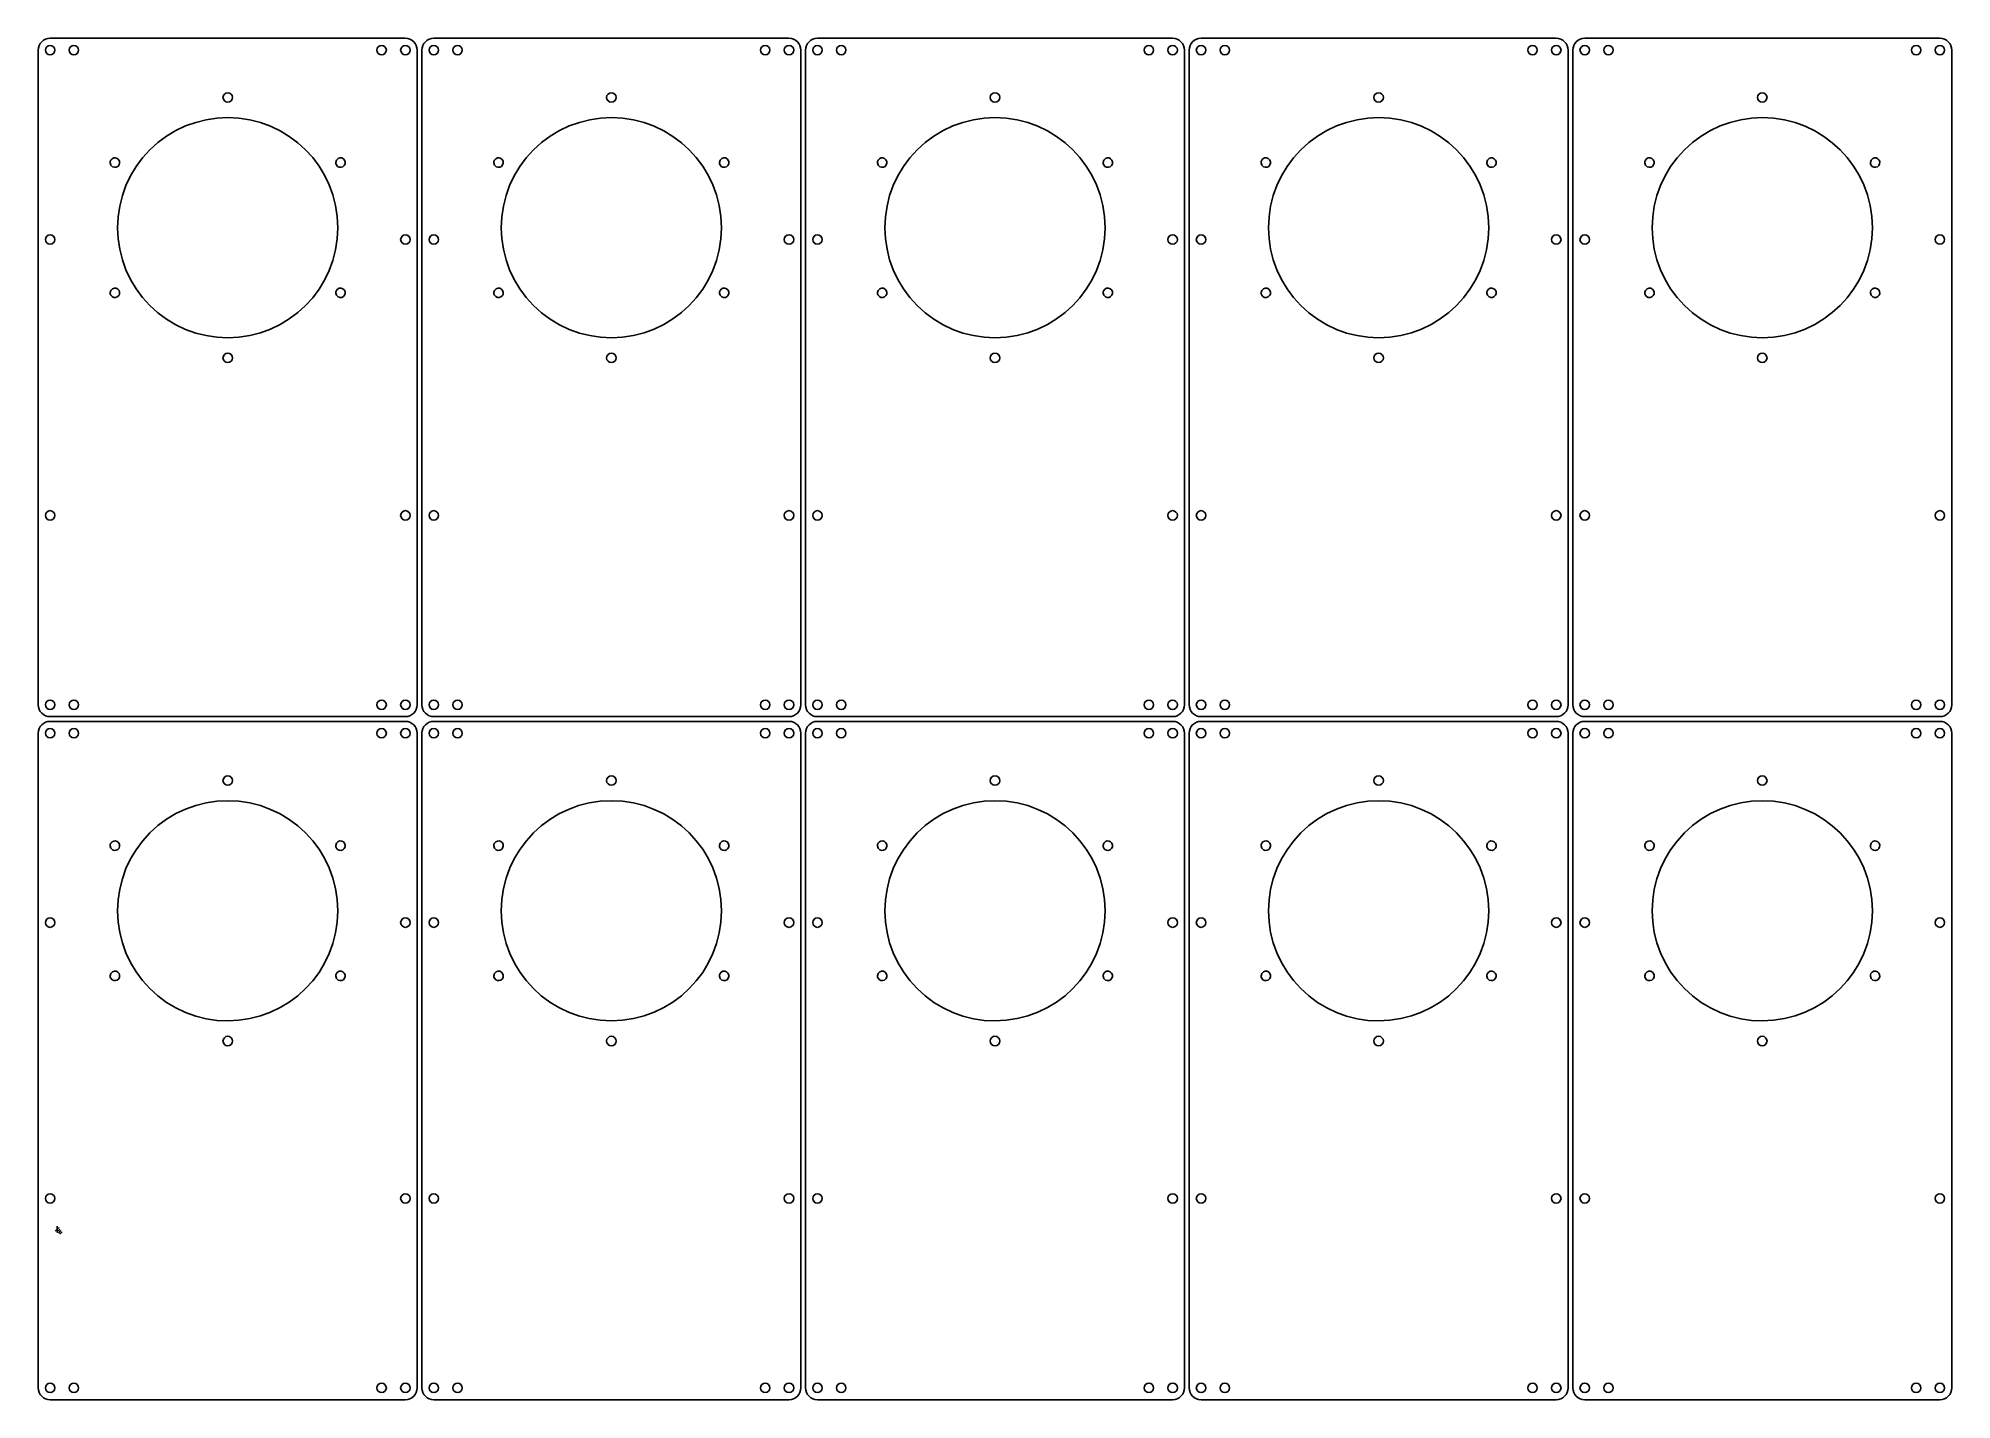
# Model space of a CAD drawing. Extents: x -8 to 800, y 225 to 800.
import ezdxf

# ---------------------------------------------------------------- set-up
doc = ezdxf.new("R2010")
doc.units = 0

msp = doc.modelspace()

# ---------------------------------------------------------------- linework, layer by layer
for p, q in [((-2.99904, 799.999), (-4.009068, 799.89777)), ((147.001, 799.999), (-2.99904, 799.999)), ((148.01085, 799.89777), (147.001, 799.999)), ((159, 799.999), (157.99015, 799.897771)), ((309, 799.999), (159, 799.999)), ((310.010137, 799.897771), (309, 799.999)), ((321, 799.999), (319.989863, 799.897771)), ((470.999, 799.999), (321, 799.999)), ((472.00918, 799.897771), (470.999, 799.999)), ((482.999, 799.999), (481.988863, 799.897813)), ((632.999, 799.999), (482.999, 799.999)), ((634.009137, 799.897813), (632.999, 799.999)), ((644.999, 799.999), (643.988863, 799.897813)), ((794.999, 799.999), (644.999, 799.999)), ((796.009137, 799.897813), (794.999, 799.999)), ((-7.897623, 796.009137), (-7.99886, 794.999)), ((-7.99886, 794.999), (-7.99886, 518.5)), ((-7.60712, 796.948844), (-7.897623, 796.009137)), ((-7.147165, 797.798316), (-7.60712, 796.948844)), ((-6.537569, 798.53775), (-7.147165, 797.798316)), ((-5.798146, 799.14734), (-6.537569, 798.53775)), ((-4.948708, 799.607281), (-5.798146, 799.14734)), ((-4.98103, 795), (-4.823872, 795.77825)), ((-4.823872, 794.221328), (-4.98103, 795)), ((-4.009068, 799.89777), (-4.948708, 799.607281)), ((-4.823872, 795.77825), (-4.395276, 796.414)), ((-4.395276, 793.585625), (-4.823872, 794.221328)), ((-4.395276, 796.414), (-3.759563, 796.84275)), ((-3.759563, 793.157109), (-4.395276, 793.585625)), ((-3.759563, 796.84275), (-2.98105, 797)), ((-2.98105, 793), (-3.759563, 793.157109)), ((-2.98105, 797), (-2.202578, 796.842891)), ((-2.202688, 793.157109), (-2.98105, 793)), ((-1.567053, 793.585625), (-2.202688, 793.157109)), ((-2.202578, 796.842891), (-1.566955, 796.414375)), ((-1.138487, 794.221328), (-1.567053, 793.585625)), ((-1.566955, 796.414375), (-1.13845, 795.778672)), ((-0.981333, 795), (-1.138487, 794.221328)), ((-1.13845, 795.778672), (-0.981333, 795)), ((5.05512, 795), (5.212274, 795.77825)), ((5.212274, 794.221328), (5.05512, 795)), ((5.212274, 795.77825), (5.640841, 796.414)), ((5.640841, 793.585625), (5.212274, 794.221328)), ((5.640841, 796.414), (6.276478, 796.84275)), ((6.276478, 793.157109), (5.640841, 793.585625)), ((6.276478, 796.84275), (7.05484, 797)), ((7.05484, 793), (6.276478, 793.157109)), ((7.05484, 797), (7.833462, 796.842891)), ((7.833353, 793.157109), (7.05484, 793)), ((8.469066, 793.585625), (7.833353, 793.157109)), ((7.833462, 796.842891), (8.469164, 796.414375)), ((8.897662, 794.221328), (8.469066, 793.585625)), ((8.469164, 796.414375), (8.897698, 795.778672)), ((9.05482, 795), (8.897662, 794.221328)), ((8.897698, 795.778672), (9.05482, 795)), ((134.982, 795), (135.139109, 795.778828)), ((135.139109, 794.22175), (134.982, 795)), ((135.139109, 795.778828), (135.567625, 796.414875)), ((135.567625, 793.586), (135.139109, 794.22175)), ((135.567625, 796.414875), (136.203328, 796.843734)), ((136.203328, 793.15725), (135.567625, 793.586)), ((136.203328, 796.843734), (136.982, 797.001)), ((136.982, 793), (136.203328, 793.15725)), ((136.982, 797.001), (137.76025, 796.843734)), ((137.76025, 793.15725), (136.982, 793)), ((137.76025, 796.843734), (138.396, 796.414875)), ((138.396, 793.586), (137.76025, 793.15725)), ((138.396, 796.414875), (138.82475, 795.778828)), ((138.82475, 794.22175), (138.396, 793.586)), ((138.82475, 795.778828), (138.982, 795)), ((138.982, 795), (138.82475, 794.22175)), ((145.018, 795), (145.175094, 795.778828)), ((145.175094, 794.22175), (145.018, 795)), ((145.175094, 795.778828), (145.6035, 796.414875)), ((145.6035, 793.586), (145.175094, 794.22175)), ((145.6035, 796.414875), (146.238906, 796.843734)), ((146.238906, 793.15725), (145.6035, 793.586)), ((146.238906, 796.843734), (147.017, 797.001)), ((147.017, 793), (146.238906, 793.15725)), ((147.017, 797.001), (147.795828, 796.843734)), ((147.795828, 793.15725), (147.017, 793)), ((147.795828, 796.843734), (148.431875, 796.414875)), ((148.431875, 793.586), (147.795828, 793.15725)), ((148.950422, 799.607281), (148.01085, 799.89777)), ((148.431875, 796.414875), (148.860734, 795.778828)), ((148.860734, 794.22175), (148.431875, 793.586)), ((148.860734, 795.778828), (149.018, 795)), ((149.018, 795), (148.860734, 794.22175)), ((149.799877, 799.14734), (148.950422, 799.607281)), ((150.539375, 798.53775), (149.799877, 799.14734)), ((151.149076, 797.798316), (150.539375, 798.53775)), ((151.609141, 796.948844), (151.149076, 797.798316)), ((151.899729, 796.009137), (151.609141, 796.948844)), ((152.001, 794.999), (151.899729, 796.009137)), ((152.001, 518.5), (152.001, 794.999)), ((154.101271, 796.009807), (154, 795)), ((154, 795), (154, 518.5)), ((154.391859, 796.949266), (154.101271, 796.009807)), ((154.851924, 797.798561), (154.391859, 796.949266)), ((155.461625, 798.537875), (154.851924, 797.798561)), ((156.201123, 799.147393), (155.461625, 798.537875)), ((157.050578, 799.607297), (156.201123, 799.147393)), ((157.018, 795), (157.17525, 795.778672)), ((157.17525, 794.22175), (157.018, 795)), ((157.99015, 799.897771), (157.050578, 799.607297)), ((157.17525, 795.778672), (157.604, 796.414375)), ((157.604, 793.586), (157.17525, 794.22175)), ((157.604, 796.414375), (158.23975, 796.842891)), ((158.23975, 793.15725), (157.604, 793.586)), ((158.23975, 796.842891), (159.018, 797)), ((159.018, 793), (158.23975, 793.15725)), ((159.018, 797), (159.796672, 796.842891)), ((159.796672, 793.157109), (159.018, 793)), ((159.796672, 796.842891), (160.432375, 796.414375)), ((160.432375, 793.585625), (159.796672, 793.157109)), ((160.432375, 796.414375), (160.860891, 795.778672)), ((160.860891, 794.221328), (160.432375, 793.585625)), ((160.860891, 795.778672), (161.018, 795)), ((161.018, 795), (160.860891, 794.221328)), ((167.054, 795), (167.21125, 795.778672)), ((167.21125, 794.22175), (167.054, 795)), ((167.21125, 795.778672), (167.64, 796.414375)), ((167.64, 793.586), (167.21125, 794.22175)), ((167.64, 796.414375), (168.27575, 796.842891)), ((168.27575, 793.15725), (167.64, 793.586)), ((168.27575, 796.842891), (169.054, 797)), ((169.054, 793), (168.27575, 793.15725)), ((169.054, 797), (169.832672, 796.842891)), ((169.832672, 793.157109), (169.054, 793)), ((169.832672, 796.842891), (170.468375, 796.414375)), ((170.468375, 793.585625), (169.832672, 793.157109)), ((170.468375, 796.414375), (170.896891, 795.778672)), ((170.896891, 794.221328), (170.468375, 793.585625)), ((170.896891, 795.778672), (171.054, 795)), ((171.054, 795), (170.896891, 794.221328)), ((296.982, 795.001), (297.138953, 795.779672)), ((297.139094, 794.222328), (296.982, 795.001)), ((297.138953, 795.779672), (297.567125, 796.415375)), ((297.5675, 793.586625), (297.139094, 794.222328)), ((297.567125, 796.415375), (298.202484, 796.843891)), ((298.202906, 793.158109), (297.5675, 793.586625)), ((298.202484, 796.843891), (298.981, 797.001)), ((298.981, 793.001), (298.202906, 793.158109)), ((298.981, 797.001), (299.759672, 796.84375)), ((299.759672, 793.158109), (298.981, 793.001)), ((299.759672, 796.84375), (300.395375, 796.415)), ((300.395375, 793.586625), (299.759672, 793.158109)), ((300.395375, 796.415), (300.823891, 795.77925)), ((300.823891, 794.222328), (300.395375, 793.586625)), ((300.823891, 795.77925), (300.981, 795.001)), ((300.981, 795.001), (300.823891, 794.222328)), ((307.018, 795.001), (307.174953, 795.779672)), ((307.175094, 794.222328), (307.018, 795.001)), ((307.174953, 795.779672), (307.603125, 796.415375)), ((307.6035, 793.586625), (307.175094, 794.222328)), ((307.603125, 796.415375), (308.238484, 796.843891)), ((308.238906, 793.158109), (307.6035, 793.586625)), ((308.238484, 796.843891), (309.017, 797.001)), ((309.017, 793.001), (308.238906, 793.158109)), ((309.017, 797.001), (309.795672, 796.84375)), ((309.79525, 793.158109), (309.017, 793.001)), ((310.431, 793.586625), (309.79525, 793.158109)), ((309.795672, 796.84375), (310.431375, 796.415)), ((310.949844, 799.607297), (310.010137, 799.897771)), ((310.85975, 794.222328), (310.431, 793.586625)), ((310.431375, 796.415), (310.859891, 795.77925)), ((311.017, 795.001), (310.85975, 794.222328)), ((310.859891, 795.77925), (311.017, 795.001)), ((311.799316, 799.147393), (310.949844, 799.607297)), ((312.53875, 798.537875), (311.799316, 799.147393)), ((313.14834, 797.798561), (312.53875, 798.537875)), ((313.608281, 796.949266), (313.14834, 797.798561)), ((313.89877, 796.009807), (313.608281, 796.949266)), ((314, 795), (313.89877, 796.009807)), ((314, 518.5), (314, 795)), ((316.10123, 796.009807), (316, 795)), ((316, 795), (316, 518.5)), ((316.391719, 796.949266), (316.10123, 796.009807)), ((316.85166, 797.798561), (316.391719, 796.949266)), ((317.46125, 798.537875), (316.85166, 797.798561)), ((318.200684, 799.147393), (317.46125, 798.537875)), ((319.050156, 799.607297), (318.200684, 799.147393)), ((319.018, 795), (319.175109, 795.778672)), ((319.175109, 794.22175), (319.018, 795)), ((319.989863, 799.897771), (319.050156, 799.607297)), ((319.175109, 795.778672), (319.603625, 796.414375)), ((319.603625, 793.586), (319.175109, 794.22175)), ((319.603625, 796.414375), (320.239328, 796.842891)), ((320.239328, 793.15725), (319.603625, 793.586)), ((320.239328, 796.842891), (321.018, 797)), ((321.018, 793), (320.239328, 793.15725)), ((321.018, 797), (321.796094, 796.842891)), ((321.796094, 793.157109), (321.018, 793)), ((321.796094, 796.842891), (322.4315, 796.414375)), ((322.4315, 793.585625), (321.796094, 793.157109)), ((322.4315, 796.414375), (322.859906, 795.778672)), ((322.859906, 794.221328), (322.4315, 793.585625)), ((322.859906, 795.778672), (323.017, 795)), ((323.017, 795), (322.859906, 794.221328)), ((329.054, 795), (329.211109, 795.778672)), ((329.211109, 794.22175), (329.054, 795)), ((329.211109, 795.778672), (329.639625, 796.414375)), ((329.639625, 793.586), (329.211109, 794.22175)), ((329.639625, 796.414375), (330.275328, 796.842891)), ((330.275328, 793.15725), (329.639625, 793.586)), ((330.275328, 796.842891), (331.054, 797)), ((331.054, 793), (330.275328, 793.15725)), ((331.054, 797), (331.832094, 796.842891)), ((331.832094, 793.157109), (331.054, 793)), ((331.832094, 796.842891), (332.4675, 796.414375)), ((332.4675, 793.585625), (331.832094, 793.157109)), ((332.4675, 796.414375), (332.895906, 795.778672)), ((332.895906, 794.221328), (332.4675, 793.585625)), ((332.895906, 795.778672), (333.053, 795)), ((333.053, 795), (332.895906, 794.221328)), ((458.981, 795.001), (459.138109, 795.779672)), ((459.138109, 794.222328), (458.981, 795.001)), ((459.138109, 795.779672), (459.566625, 796.415375)), ((459.566625, 793.586625), (459.138109, 794.222328)), ((459.566625, 796.415375), (460.202328, 796.843891)), ((460.202328, 793.158109), (459.566625, 793.586625)), ((460.202328, 796.843891), (460.981, 797.001)), ((460.981, 793.001), (460.202328, 793.158109)), ((460.981, 797.001), (461.75925, 796.84375)), ((461.75925, 793.158109), (460.981, 793.001)), ((461.75925, 796.84375), (462.395, 796.415)), ((462.395, 793.586625), (461.75925, 793.158109)), ((462.395, 796.415), (462.82375, 795.77925)), ((462.82375, 794.222328), (462.395, 793.586625)), ((462.82375, 795.77925), (462.981, 795.001)), ((462.981, 795.001), (462.82375, 794.222328)), ((469.017, 795.001), (469.174094, 795.779672)), ((469.174094, 794.222328), (469.017, 795.001)), ((469.174094, 795.779672), (469.6025, 796.415375)), ((469.6025, 793.586625), (469.174094, 794.222328)), ((469.6025, 796.415375), (470.237906, 796.843891)), ((470.237906, 793.158109), (469.6025, 793.586625)), ((470.237906, 796.843891), (471.016, 797.001)), ((471.016, 793.001), (470.237906, 793.158109)), ((471.016, 797.001), (471.794828, 796.84375)), ((471.794828, 793.158109), (471.016, 793.001)), ((471.794828, 796.84375), (472.430875, 796.415)), ((472.430875, 793.586625), (471.794828, 793.158109)), ((472.949, 799.607297), (472.00918, 799.897771)), ((472.430875, 796.415), (472.859734, 795.77925)), ((472.859734, 794.222328), (472.430875, 793.586625)), ((472.859734, 795.77925), (473.017, 795.001)), ((473.017, 795.001), (472.859734, 794.222328)), ((473.798633, 799.147393), (472.949, 799.607297)), ((474.53825, 798.537875), (473.798633, 799.147393)), ((475.148023, 797.798561), (474.53825, 798.537875)), ((475.608125, 796.949266), (475.148023, 797.798561)), ((475.898727, 796.009807), (475.608125, 796.949266)), ((476, 795), (475.898727, 796.009807)), ((476, 518.5), (476, 795)), ((478.10023, 796.010094), (477.999, 795)), ((477.999, 795), (477.999, 518.5)), ((478.390719, 796.949687), (478.10023, 796.010094)), ((478.85066, 797.799), (478.390719, 796.949687)), ((479.46025, 798.53825), (478.85066, 797.799)), ((480.199684, 799.147656), (479.46025, 798.53825)), ((481.049156, 799.607438), (480.199684, 799.147656)), ((481.017, 795), (481.174109, 795.778688)), ((481.17425, 794.22175), (481.017, 795)), ((481.988863, 799.897813), (481.049156, 799.607438)), ((481.174109, 795.778688), (481.602625, 796.4145)), ((481.603, 793.586), (481.17425, 794.22175)), ((481.602625, 796.4145), (482.238328, 796.843312)), ((482.23875, 793.15725), (481.603, 793.586)), ((482.238328, 796.843312), (483.017, 797.001)), ((483.017, 793), (482.23875, 793.15725)), ((483.017, 797.001), (483.795672, 796.843734)), ((483.79525, 793.15725), (483.017, 793)), ((484.431, 793.586), (483.79525, 793.15725)), ((483.795672, 796.843734), (484.431375, 796.414875)), ((484.85975, 794.22175), (484.431, 793.586)), ((484.431375, 796.414875), (484.859891, 795.778828)), ((485.017, 795), (484.85975, 794.22175)), ((484.859891, 795.778828), (485.017, 795)), ((491.053, 795), (491.21025, 795.778688)), ((491.21025, 794.22175), (491.053, 795)), ((491.21025, 795.778688), (491.639, 796.4145)), ((491.639, 793.586), (491.21025, 794.22175)), ((491.639, 796.4145), (492.27475, 796.843312)), ((492.27475, 793.15725), (491.639, 793.586)), ((492.27475, 796.843312), (493.053, 797.001)), ((493.053, 793), (492.27475, 793.15725)), ((493.053, 797.001), (493.831672, 796.843734)), ((493.831672, 793.15725), (493.053, 793)), ((493.831672, 796.843734), (494.467375, 796.414875)), ((494.467375, 793.586), (493.831672, 793.15725)), ((494.467375, 796.414875), (494.895891, 795.778828)), ((494.895891, 794.22175), (494.467375, 793.586)), ((494.895891, 795.778828), (495.053, 795)), ((495.053, 795), (494.895891, 794.22175)), ((620.981, 795.001), (621.137953, 795.779672)), ((621.138094, 794.222328), (620.981, 795.001)), ((621.137953, 795.779672), (621.566125, 796.415375)), ((621.5665, 793.586625), (621.138094, 794.222328)), ((621.566125, 796.415375), (622.201484, 796.843891)), ((622.201906, 793.158109), (621.5665, 793.586625)), ((622.201484, 796.843891), (622.98, 797.001)), ((622.98, 793.001), (622.201906, 793.158109)), ((622.98, 797.001), (623.758672, 796.843891)), ((623.758672, 793.15825), (622.98, 793.001)), ((623.758672, 796.843891), (624.394375, 796.415375)), ((624.394375, 793.587), (623.758672, 793.15825)), ((624.394375, 796.415375), (624.822891, 795.779672)), ((624.822891, 794.22275), (624.394375, 793.587)), ((624.822891, 795.779672), (624.98, 795.001)), ((624.98, 795.001), (624.822891, 794.22275)), ((631.017, 795.001), (631.173953, 795.779672)), ((631.174094, 794.222328), (631.017, 795.001)), ((631.173953, 795.779672), (631.602125, 796.415375)), ((631.6025, 793.586625), (631.174094, 794.222328)), ((631.602125, 796.415375), (632.237484, 796.843891)), ((632.237906, 793.158109), (631.6025, 793.586625)), ((632.237484, 796.843891), (633.016, 797.001)), ((633.016, 793.001), (632.237906, 793.158109)), ((633.016, 797.001), (633.794672, 796.843891)), ((633.79425, 793.15825), (633.016, 793.001)), ((634.43, 793.587), (633.79425, 793.15825)), ((633.794672, 796.843891), (634.430375, 796.415375)), ((634.948844, 799.607438), (634.009137, 799.897813)), ((634.85875, 794.22275), (634.43, 793.587)), ((634.430375, 796.415375), (634.858891, 795.779672)), ((635.016, 795.001), (634.85875, 794.22275)), ((634.858891, 795.779672), (635.016, 795.001)), ((635.798316, 799.147656), (634.948844, 799.607438)), ((636.53775, 798.53825), (635.798316, 799.147656)), ((637.14734, 797.799), (636.53775, 798.53825)), ((637.607281, 796.949687), (637.14734, 797.799)), ((637.89777, 796.010094), (637.607281, 796.949687)), ((637.999, 795), (637.89777, 796.010094)), ((637.999, 518.5), (637.999, 795)), ((640.10023, 796.010094), (639.999, 795)), ((639.999, 795), (639.999, 518.5)), ((640.390719, 796.949687), (640.10023, 796.010094)), ((640.85066, 797.799), (640.390719, 796.949687)), ((641.46025, 798.53825), (640.85066, 797.799)), ((642.199684, 799.147656), (641.46025, 798.53825)), ((643.049156, 799.607438), (642.199684, 799.147656)), ((643.017, 795), (643.174109, 795.778688)), ((643.17425, 794.22175), (643.017, 795)), ((643.988863, 799.897813), (643.049156, 799.607438)), ((643.174109, 795.778688), (643.602625, 796.4145)), ((643.603, 793.586), (643.17425, 794.22175)), ((643.602625, 796.4145), (644.238328, 796.843312)), ((644.23875, 793.15725), (643.603, 793.586)), ((644.238328, 796.843312), (645.017, 797.001)), ((645.017, 793), (644.23875, 793.15725)), ((645.017, 797.001), (645.795672, 796.843734)), ((645.79525, 793.15725), (645.017, 793)), ((646.431, 793.586), (645.79525, 793.15725)), ((645.795672, 796.843734), (646.431375, 796.414875)), ((646.85975, 794.22175), (646.431, 793.586)), ((646.431375, 796.414875), (646.859891, 795.778828)), ((647.017, 795), (646.85975, 794.22175)), ((646.859891, 795.778828), (647.017, 795)), ((653.053, 795), (653.21025, 795.778688)), ((653.21025, 794.22175), (653.053, 795)), ((653.21025, 795.778688), (653.639, 796.4145)), ((653.639, 793.586), (653.21025, 794.22175)), ((653.639, 796.4145), (654.27475, 796.843312)), ((654.27475, 793.15725), (653.639, 793.586)), ((654.27475, 796.843312), (655.053, 797.001)), ((655.053, 793), (654.27475, 793.15725)), ((655.053, 797.001), (655.831672, 796.843734)), ((655.831672, 793.15725), (655.053, 793)), ((655.831672, 796.843734), (656.467375, 796.414875)), ((656.467375, 793.586), (655.831672, 793.15725)), ((656.467375, 796.414875), (656.895891, 795.778828)), ((656.895891, 794.22175), (656.467375, 793.586)), ((656.895891, 795.778828), (657.053, 795)), ((657.053, 795), (656.895891, 794.22175)), ((782.981, 795.001), (783.137953, 795.779672)), ((783.138094, 794.222328), (782.981, 795.001)), ((783.137953, 795.779672), (783.566125, 796.415375)), ((783.5665, 793.586625), (783.138094, 794.222328)), ((783.566125, 796.415375), (784.201484, 796.843891)), ((784.201906, 793.158109), (783.5665, 793.586625)), ((784.201484, 796.843891), (784.98, 797.001)), ((784.98, 793.001), (784.201906, 793.158109)), ((784.98, 797.001), (785.758672, 796.843891)), ((785.758672, 793.15825), (784.98, 793.001)), ((785.758672, 796.843891), (786.394375, 796.415375)), ((786.394375, 793.587), (785.758672, 793.15825)), ((786.394375, 796.415375), (786.822891, 795.779672)), ((786.822891, 794.22275), (786.394375, 793.587)), ((786.822891, 795.779672), (786.98, 795.001)), ((786.98, 795.001), (786.822891, 794.22275)), ((793.017, 795.001), (793.173953, 795.779672)), ((793.173953, 794.222328), (793.017, 795.001)), ((793.173953, 795.779672), (793.602125, 796.415375)), ((793.602125, 793.586625), (793.173953, 794.222328)), ((793.602125, 796.415375), (794.237484, 796.843891)), ((794.237484, 793.158109), (793.602125, 793.586625)), ((794.237484, 796.843891), (795.016, 797.001)), ((795.016, 793.001), (794.237484, 793.158109)), ((795.016, 797.001), (795.79425, 796.843891)), ((795.79425, 793.15825), (795.016, 793.001)), ((795.79425, 796.843891), (796.43, 796.415375)), ((796.43, 793.587), (795.79425, 793.15825)), ((796.948844, 799.607438), (796.009137, 799.897813)), ((796.43, 796.415375), (796.85875, 795.779672)), ((796.85875, 794.22275), (796.43, 793.587)), ((796.85875, 795.779672), (797.016, 795.001)), ((797.016, 795.001), (796.85875, 794.22275)), ((797.798316, 799.147656), (796.948844, 799.607438)), ((798.53775, 798.53825), (797.798316, 799.147656)), ((799.14734, 797.799), (798.53775, 798.53825)), ((799.607281, 796.949687), (799.14734, 797.799)), ((799.89777, 796.010094), (799.607281, 796.949687)), ((799.999, 795), (799.89777, 796.010094)), ((799.999, 518.5), (799.999, 795)), ((70.0004, 774.999), (70.157644, 775.777672)), ((70.157644, 775.777672), (70.586425, 776.413375)), ((70.586425, 776.413375), (71.222319, 776.841891)), ((71.222319, 776.841891), (72.0009, 776.999)), ((72.0009, 776.999), (72.779272, 776.84175)), ((72.779272, 776.84175), (73.4149, 776.413)), ((73.4149, 776.413), (73.843453, 775.77725)), ((73.843453, 775.77725), (74.0006, 774.999)), ((232, 774.999), (232.157109, 775.777672)), ((232.157109, 775.777672), (232.585625, 776.413375)), ((232.585625, 776.413375), (233.221328, 776.841891)), ((233.221328, 776.841891), (234, 776.999)), ((234, 776.999), (234.77825, 776.841891)), ((234.77825, 776.841891), (235.414, 776.413375)), ((235.414, 776.413375), (235.84275, 775.777672)), ((235.84275, 775.777672), (236, 774.999)), ((393.999, 774.999), (394.156266, 775.777672)), ((394.156266, 775.777672), (394.585125, 776.413375)), ((394.585125, 776.413375), (395.221172, 776.841891)), ((395.221172, 776.841891), (396, 776.999)), ((396, 776.999), (396.778094, 776.841891)), ((396.778094, 776.841891), (397.4135, 776.413375)), ((397.4135, 776.413375), (397.841906, 775.777672)), ((397.841906, 775.777672), (397.999, 774.999)), ((555.999, 774.999), (556.156109, 775.777672)), ((556.156109, 775.777672), (556.584625, 776.413375)), ((556.584625, 776.413375), (557.220328, 776.841891)), ((557.220328, 776.841891), (557.999, 776.999)), ((557.999, 776.999), (558.77725, 776.841891)), ((558.77725, 776.841891), (559.413, 776.413375)), ((559.413, 776.413375), (559.84175, 775.777672)), ((559.84175, 775.777672), (559.999, 774.999)), ((717.999, 774.999), (718.156109, 775.777672)), ((718.156109, 775.777672), (718.584625, 776.413375)), ((718.584625, 776.413375), (719.220328, 776.841891)), ((719.220328, 776.841891), (719.999, 776.999)), ((719.999, 776.999), (720.77725, 776.841891)), ((720.77725, 776.841891), (721.413, 776.413375)), ((721.413, 776.413375), (721.84175, 775.777672)), ((721.84175, 775.777672), (721.999, 774.999)), ((70.157475, 774.220172), (70.0004, 774.999)), ((70.5862, 773.584125), (70.157475, 774.220172)), ((71.22215, 773.155266), (70.5862, 773.584125)), ((72.0009, 772.998), (71.22215, 773.155266)), ((72.779483, 773.155266), (72.0009, 772.998)), ((73.415087, 773.584125), (72.779483, 773.155266)), ((73.843523, 774.220172), (73.415087, 773.584125)), ((74.0006, 774.999), (73.843523, 774.220172)), ((232.156688, 774.220328), (232, 774.999)), ((232.58525, 773.584625), (232.156688, 774.220328)), ((233.221187, 773.156109), (232.58525, 773.584625)), ((234, 772.999), (233.221187, 773.156109)), ((234.778672, 773.156109), (234, 772.999)), ((235.414375, 773.584625), (234.778672, 773.156109)), ((235.842891, 774.220328), (235.414375, 773.584625)), ((236, 774.999), (235.842891, 774.220328)), ((394.156266, 774.220328), (393.999, 774.999)), ((394.585125, 773.584625), (394.156266, 774.220328)), ((395.221172, 773.156109), (394.585125, 773.584625)), ((396, 772.999), (395.221172, 773.156109)), ((396.778094, 773.156109), (396, 772.999)), ((397.4135, 773.584625), (396.778094, 773.156109)), ((397.841906, 774.220328), (397.4135, 773.584625)), ((397.999, 774.999), (397.841906, 774.220328)), ((556.155687, 774.22075), (555.999, 774.999)), ((556.58425, 773.585), (556.155687, 774.22075)), ((557.220187, 773.15625), (556.58425, 773.585)), ((557.999, 772.999), (557.220187, 773.15625)), ((558.777672, 773.15625), (557.999, 772.999)), ((559.413375, 773.585), (558.777672, 773.15625)), ((559.841891, 774.22075), (559.413375, 773.585)), ((559.999, 774.999), (559.841891, 774.22075)), ((718.155687, 774.22075), (717.999, 774.999)), ((718.58425, 773.585), (718.155687, 774.22075)), ((719.220187, 773.15625), (718.58425, 773.585)), ((719.999, 772.999), (719.220187, 773.15625)), ((720.777672, 773.15625), (719.999, 772.999)), ((721.413375, 773.585), (720.777672, 773.15625)), ((721.841891, 774.22075), (721.413375, 773.585)), ((721.999, 774.999), (721.841891, 774.22075)), ((46.202625, 758.686719), (50.104443, 761.021168)), ((50.104443, 761.021168), (54.206075, 762.9595)), ((54.206075, 762.9595), (58.477029, 764.489082)), ((58.477029, 764.489082), (62.886812, 765.597281)), ((62.886812, 765.597281), (67.404934, 766.271465)), ((67.404934, 766.271465), (72.0009, 766.499)), ((72.0009, 766.499), (76.755205, 766.258923)), ((76.755205, 766.258923), (81.372164, 765.554275)), ((81.372164, 765.554275), (85.828405, 764.408431)), ((85.828405, 764.408431), (90.100556, 762.844766)), ((90.100556, 762.844766), (94.165246, 760.886653)), ((94.165246, 760.886653), (97.999102, 758.557467)), ((208.202063, 758.686859), (212.103867, 761.021432)), ((212.103867, 761.021432), (216.2055, 762.959875)), ((216.2055, 762.959875), (220.476445, 764.489521)), ((220.476445, 764.489521), (224.886188, 765.597703)), ((224.886188, 765.597703), (229.404211, 766.271752)), ((229.404211, 766.271752), (234, 766.499)), ((234, 766.499), (238.754315, 766.258934)), ((238.754315, 766.258934), (243.371303, 765.554318)), ((243.371303, 765.554318), (247.827588, 764.408524)), ((247.827588, 764.408524), (252.099797, 762.844922)), ((252.099797, 762.844922), (256.164554, 760.886885)), ((256.164554, 760.886885), (259.998486, 758.557783)), ((370.201078, 758.686859), (374.10292, 761.021432)), ((374.10292, 761.021432), (378.204625, 762.959875)), ((378.204625, 762.959875), (382.475689, 764.489521)), ((382.475689, 764.489521), (386.885609, 765.597703)), ((386.885609, 765.597703), (391.403881, 766.271752)), ((391.403881, 766.271752), (396, 766.499)), ((396, 766.499), (400.754304, 766.258934)), ((400.754304, 766.258934), (405.37126, 765.554318)), ((405.37126, 765.554318), (409.827496, 764.408524)), ((409.827496, 764.408524), (414.099641, 762.844922)), ((414.099641, 762.844922), (418.164323, 760.886885)), ((418.164323, 760.886885), (421.99817, 758.557783)), ((532.2005, 758.687297), (536.102359, 761.021924)), ((536.102359, 761.021924), (540.204, 762.960375)), ((540.204, 762.960375), (544.474953, 764.490029)), ((544.474953, 764.490029), (548.88475, 765.598266)), ((548.88475, 765.598266), (553.402922, 766.272463)), ((553.402922, 766.272463), (557.999, 766.5)), ((557.999, 766.5), (562.753315, 766.259923)), ((562.753315, 766.259923), (567.370303, 765.555275)), ((567.370303, 765.555275), (571.826588, 764.409431)), ((571.826588, 764.409431), (576.098797, 762.845766)), ((576.098797, 762.845766), (580.163554, 760.887653)), ((580.163554, 760.887653), (583.997486, 758.558467)), ((694.2005, 758.687297), (698.102359, 761.021924)), ((698.102359, 761.021924), (702.204, 762.960375)), ((702.204, 762.960375), (706.474953, 764.490029)), ((706.474953, 764.490029), (710.88475, 765.598266)), ((710.88475, 765.598266), (715.402922, 766.272463)), ((715.402922, 766.272463), (719.999, 766.5)), ((719.999, 766.5), (724.753315, 766.259923)), ((724.753315, 766.259923), (729.370303, 765.555275)), ((729.370303, 765.555275), (733.826588, 764.409431)), ((733.826588, 764.409431), (738.098797, 762.845766)), ((738.098797, 762.845766), (742.163554, 760.887653)), ((742.163554, 760.887653), (745.997486, 758.558467)), ((36.031445, 749.469109), (39.1204, 752.88)), ((39.1204, 752.88), (42.531113, 755.968785)), ((42.531113, 755.968785), (46.202625, 758.686719)), ((97.999102, 758.557467), (101.578752, 755.880583)), ((101.578752, 755.880583), (104.880825, 752.879375)), ((104.880825, 752.879375), (107.881949, 749.577218)), ((198.030885, 749.469398), (201.12, 752.88)), ((201.12, 752.88), (204.530602, 755.968826)), ((204.530602, 755.968826), (208.202063, 758.686859)), ((259.998486, 758.557783), (263.578218, 755.88099)), ((263.578218, 755.88099), (266.880375, 752.879875)), ((266.880375, 752.879875), (269.881583, 749.577811)), ((360.030172, 749.469398), (363.119, 752.88)), ((363.119, 752.88), (366.529604, 755.968826)), ((366.529604, 755.968826), (370.201078, 758.686859)), ((421.99817, 758.557783), (425.577811, 755.88099)), ((425.577811, 755.88099), (428.879875, 752.879875)), ((428.879875, 752.879875), (431.88099, 749.577811)), ((522.029215, 749.469398), (525.118, 752.88)), ((525.118, 752.88), (528.528891, 755.969115)), ((528.528891, 755.969115), (532.2005, 758.687297)), ((583.997486, 758.558467), (587.577218, 755.881583)), ((587.577218, 755.881583), (590.879375, 752.880375)), ((590.879375, 752.880375), (593.880583, 749.578218)), ((684.029215, 749.469398), (687.118, 752.88)), ((687.118, 752.88), (690.528891, 755.969115)), ((690.528891, 755.969115), (694.2005, 758.687297)), ((745.997486, 758.558467), (749.577218, 755.881583)), ((749.577218, 755.881583), (752.879375, 752.880375)), ((752.879375, 752.880375), (755.880583, 749.578218)), ((22.3718, 747.404), (22.42585, 747.970625)), ((22.66185, 746.458), (22.3718, 747.404)), ((22.42585, 747.970625), (22.6374, 748.499)), ((22.6374, 748.499), (23.162714, 749.094734)), ((23.3698, 745.767), (22.66185, 746.458)), ((23.162714, 749.094734), (23.851762, 749.430875)), ((24.122645, 745.5135), (23.3698, 745.767)), ((23.851762, 749.430875), (24.616655, 749.484078)), ((24.887538, 745.56675), (24.122645, 745.5135)), ((24.616655, 749.484078), (25.3695, 749.231)), ((25.576586, 745.903125), (24.887538, 745.56675)), ((25.3695, 749.231), (25.965227, 748.705828)), ((26.1019, 746.499), (25.576586, 745.903125)), ((25.965227, 748.705828), (26.301612, 748.016875)), ((26.355042, 747.251984), (26.1019, 746.499)), ((26.301612, 748.016875), (26.355042, 747.251984)), ((30.978817, 741.895641), (33.313375, 745.7975)), ((33.313375, 745.7975), (36.031445, 749.469109)), ((107.881949, 749.577218), (110.558752, 745.997486)), ((110.558752, 745.997486), (112.887861, 742.163554)), ((117.634, 747.594), (117.923625, 748.54)), ((117.68775, 747.027375), (117.634, 747.594)), ((117.899, 746.499), (117.68775, 747.027375)), ((118.42475, 745.903125), (117.899, 746.499)), ((117.923625, 748.54), (118.631, 749.231)), ((119.114, 745.56675), (118.42475, 745.903125)), ((118.631, 749.231), (119.383984, 749.484078)), ((119.879, 745.5135), (119.114, 745.56675)), ((119.383984, 749.484078), (120.148875, 749.430875)), ((120.632, 745.767), (119.879, 745.5135)), ((120.148875, 749.430875), (120.837828, 749.094734)), ((121.227297, 746.292172), (120.632, 745.767)), ((120.837828, 749.094734), (121.363, 748.499)), ((121.563375, 746.981125), (121.227297, 746.292172)), ((121.363, 748.499), (121.616516, 747.746016)), ((121.616516, 747.746016), (121.563375, 746.981125)), ((184.371, 747.404), (184.424875, 747.970625)), ((184.661125, 746.458), (184.371, 747.404)), ((184.424875, 747.970625), (184.637, 748.499)), ((184.637, 748.499), (185.162172, 749.094875)), ((185.369, 745.767), (184.661125, 746.458)), ((185.162172, 749.094875), (185.851125, 749.43125)), ((186.121984, 745.513922), (185.369, 745.767)), ((185.851125, 749.43125), (186.616016, 749.4845)), ((186.886875, 745.567125), (186.121984, 745.513922)), ((186.616016, 749.4845), (187.369, 749.231)), ((187.575828, 745.903266), (186.886875, 745.567125)), ((187.369, 749.231), (187.964453, 748.705828)), ((188.101, 746.499), (187.575828, 745.903266)), ((187.964453, 748.705828), (188.300875, 748.016875)), ((188.354359, 747.251984), (188.101, 746.499)), ((188.300875, 748.016875), (188.354359, 747.251984)), ((192.978076, 741.896133), (195.312703, 745.797937)), ((195.312703, 745.797937), (198.030885, 749.469398)), ((269.881583, 749.577811), (272.558467, 745.99817)), ((272.558467, 745.99817), (274.887653, 742.164323)), ((279.633, 747.594), (279.92275, 748.54)), ((279.68725, 747.027375), (279.633, 747.594)), ((279.899, 746.499), (279.68725, 747.027375)), ((280.424172, 745.903266), (279.899, 746.499)), ((279.92275, 748.54), (280.631, 749.231)), ((281.113125, 745.567125), (280.424172, 745.903266)), ((280.631, 749.231), (281.383562, 749.4845)), ((281.878016, 745.513922), (281.113125, 745.567125)), ((281.383562, 749.4845), (282.1485, 749.43125)), ((282.631, 745.767), (281.878016, 745.513922)), ((282.1485, 749.43125), (282.837688, 749.094875)), ((283.226313, 746.292172), (282.631, 745.767)), ((282.837688, 749.094875), (283.363, 748.499)), ((283.5625, 746.981125), (283.226313, 746.292172)), ((283.363, 748.499), (283.615937, 747.746016)), ((283.615937, 747.746016), (283.5625, 746.981125)), ((346.37, 747.404), (346.424625, 747.970625)), ((346.6605, 746.458), (346.37, 747.404)), ((346.424625, 747.970625), (346.636, 748.499)), ((346.636, 748.499), (347.161172, 749.094875)), ((347.368, 745.767), (346.6605, 746.458)), ((347.161172, 749.094875), (347.850125, 749.43125)), ((348.121, 745.513922), (347.368, 745.767)), ((347.850125, 749.43125), (348.615016, 749.4845)), ((348.886, 745.567125), (348.121, 745.513922)), ((348.615016, 749.4845), (349.368, 749.231)), ((349.57525, 745.903266), (348.886, 745.567125)), ((349.368, 749.231), (349.963891, 748.705828)), ((350.101, 746.499), (349.57525, 745.903266)), ((349.963891, 748.705828), (350.300375, 748.016875)), ((350.353922, 747.251984), (350.101, 746.499)), ((350.300375, 748.016875), (350.353922, 747.251984)), ((354.977516, 741.896133), (357.312125, 745.797937)), ((357.312125, 745.797937), (360.030172, 749.469398)), ((431.88099, 749.577811), (434.557783, 745.99817)), ((434.557783, 745.99817), (436.886885, 742.164323)), ((441.633, 747.594), (441.922625, 748.54)), ((441.68675, 747.027375), (441.633, 747.594)), ((441.898, 746.499), (441.68675, 747.027375)), ((442.423328, 745.903266), (441.898, 746.499)), ((441.922625, 748.54), (442.63, 749.231)), ((443.112625, 745.567125), (442.423328, 745.903266)), ((442.63, 749.231), (443.382984, 749.4845)), ((443.877859, 745.513922), (443.112625, 745.567125)), ((443.382984, 749.4845), (444.147875, 749.43125)), ((444.631, 745.767), (443.877859, 745.513922)), ((444.147875, 749.43125), (444.836828, 749.094875)), ((445.226297, 746.292172), (444.631, 745.767)), ((444.836828, 749.094875), (445.362, 748.499)), ((445.562375, 746.981125), (445.226297, 746.292172)), ((445.362, 748.499), (445.615516, 747.746016)), ((445.615516, 747.746016), (445.562375, 746.981125)), ((508.37, 747.404), (508.423875, 747.970625)), ((508.65975, 746.458375), (508.37, 747.404)), ((508.423875, 747.970625), (508.636, 748.499)), ((508.636, 748.499), (509.161172, 749.094891)), ((509.368, 745.767), (508.65975, 746.458375)), ((509.161172, 749.094891), (509.850125, 749.431375)), ((510.120984, 745.514063), (509.368, 745.767)), ((509.850125, 749.431375), (510.615016, 749.484922)), ((510.885875, 745.5675), (510.120984, 745.514063)), ((510.615016, 749.484922), (511.368, 749.232)), ((511.574828, 745.903687), (510.885875, 745.5675)), ((511.368, 749.232), (511.963312, 748.70625)), ((512.1, 746.499), (511.574828, 745.903687)), ((511.963312, 748.70625), (512.2995, 748.017)), ((512.352938, 747.252), (512.1, 746.499)), ((512.2995, 748.017), (512.352938, 747.252)), ((516.976832, 741.896133), (519.311281, 745.797937)), ((519.311281, 745.797937), (522.029215, 749.469398)), ((593.880583, 749.578218), (596.557467, 745.998486)), ((596.557467, 745.998486), (598.886653, 742.164554)), ((603.632, 747.595), (603.92175, 748.540625)), ((603.68625, 747.027875), (603.632, 747.595)), ((603.898, 746.499), (603.68625, 747.027875)), ((604.423172, 745.903687), (603.898, 746.499)), ((603.92175, 748.540625), (604.63, 749.232)), ((605.112125, 745.5675), (604.423172, 745.903687)), ((604.63, 749.232), (605.382422, 749.484922)), ((605.877016, 745.514063), (605.112125, 745.5675)), ((605.382422, 749.484922), (606.147125, 749.431375)), ((606.63, 745.767), (605.877016, 745.514063)), ((606.147125, 749.431375), (606.836266, 749.094891)), ((607.225312, 746.292734), (606.63, 745.767)), ((606.836266, 749.094891), (607.362, 748.499)), ((607.5615, 746.981875), (607.225312, 746.292734)), ((607.362, 748.499), (607.614937, 747.746578)), ((607.614937, 747.746578), (607.5615, 746.981875)), ((670.37, 747.404), (670.423875, 747.970625)), ((670.65975, 746.458375), (670.37, 747.404)), ((670.423875, 747.970625), (670.636, 748.499)), ((670.636, 748.499), (671.161172, 749.094891)), ((671.368, 745.767), (670.65975, 746.458375)), ((671.161172, 749.094891), (671.850125, 749.431375)), ((672.120984, 745.514063), (671.368, 745.767)), ((671.850125, 749.431375), (672.615016, 749.484922)), ((672.885875, 745.5675), (672.120984, 745.514063)), ((672.615016, 749.484922), (673.368, 749.232)), ((673.574828, 745.903687), (672.885875, 745.5675)), ((673.368, 749.232), (673.963313, 748.70625)), ((674.1, 746.499), (673.574828, 745.903687)), ((673.963313, 748.70625), (674.2995, 748.017)), ((674.352938, 747.252), (674.1, 746.499)), ((674.2995, 748.017), (674.352938, 747.252)), ((678.976832, 741.896133), (681.311281, 745.797937)), ((681.311281, 745.797937), (684.029215, 749.469398)), ((755.880583, 749.578218), (758.557467, 745.998486)), ((758.557467, 745.998486), (760.886653, 742.164554)), ((765.632, 747.595), (765.92175, 748.540625)), ((765.68625, 747.027875), (765.632, 747.595)), ((765.898, 746.499), (765.68625, 747.027875)), ((766.423172, 745.903687), (765.898, 746.499)), ((765.92175, 748.540625), (766.63, 749.232)), ((767.112125, 745.5675), (766.423172, 745.903687)), ((766.63, 749.232), (767.382422, 749.484922)), ((767.877016, 745.514063), (767.112125, 745.5675)), ((767.382422, 749.484922), (768.147125, 749.431375)), ((768.63, 745.767), (767.877016, 745.514063)), ((768.147125, 749.431375), (768.836266, 749.094891)), ((769.225312, 746.292734), (768.63, 745.767)), ((768.836266, 749.094891), (769.362, 748.499)), ((769.5615, 746.981875), (769.225312, 746.292734)), ((769.362, 748.499), (769.614937, 747.746578)), ((769.614937, 747.746578), (769.5615, 746.981875)), ((27.510752, 733.523047), (29.0404, 737.794)), ((29.0404, 737.794), (30.978817, 741.895641)), ((112.887861, 742.163554), (114.845906, 738.098797)), ((114.845906, 738.098797), (116.409514, 733.826588)), ((189.509971, 733.523555), (191.039625, 737.7945)), ((191.039625, 737.7945), (192.978076, 741.896133)), ((274.887653, 742.164323), (276.845766, 738.099641)), ((276.845766, 738.099641), (278.409431, 733.827496)), ((351.509234, 733.523555), (353.039, 737.7945)), ((353.039, 737.7945), (354.977516, 741.896133)), ((436.886885, 742.164323), (438.844922, 738.099641)), ((438.844922, 738.099641), (440.408524, 733.827496)), ((513.508918, 733.523555), (515.0385, 737.7945)), ((515.0385, 737.7945), (516.976832, 741.896133)), ((598.886653, 742.164554), (600.844766, 738.099797)), ((600.844766, 738.099797), (602.408431, 733.827588)), ((675.508918, 733.523555), (677.0385, 737.7945)), ((677.0385, 737.7945), (678.976832, 741.896133)), ((760.886653, 742.164554), (762.844766, 738.099797)), ((762.844766, 738.099797), (764.408431, 733.827588)), ((25.728273, 724.595078), (26.4025, 729.11325)), ((26.4025, 729.11325), (27.510752, 733.523047)), ((116.409514, 733.826588), (117.555314, 729.370303)), ((117.555314, 729.370303), (118.259933, 724.753315)), ((187.727537, 724.595789), (188.401734, 729.113812)), ((188.401734, 729.113812), (189.509971, 733.523555)), ((278.409431, 733.827496), (279.555275, 729.37126)), ((279.555275, 729.37126), (280.259923, 724.754304)), ((349.726578, 724.595789), (350.400875, 729.113812)), ((350.400875, 729.113812), (351.509234, 733.523555)), ((440.408524, 733.827496), (441.554318, 729.37126)), ((441.554318, 729.37126), (442.258934, 724.754304)), ((511.726535, 724.595789), (512.400719, 729.113812)), ((512.400719, 729.113812), (513.508918, 733.523555)), ((602.408431, 733.827588), (603.554275, 729.371303)), ((603.554275, 729.371303), (604.258923, 724.754315)), ((673.726535, 724.595789), (674.400719, 729.113812)), ((674.400719, 729.113812), (675.508918, 733.523555)), ((764.408431, 733.827588), (765.554275, 729.371303)), ((765.554275, 729.371303), (766.258923, 724.754315)), ((25.5007, 719.999), (25.728273, 724.595078)), ((25.728273, 715.403211), (25.5007, 719.999)), ((118.259933, 724.753315), (118.5, 719.999)), ((118.5, 719.999), (118.259933, 715.244696)), ((187.5, 720), (187.727537, 724.595789)), ((187.727537, 715.403922), (187.5, 720)), ((280.259923, 724.754304), (280.5, 720)), ((280.5, 720), (280.259923, 715.24552)), ((349.499, 720), (349.726578, 724.595789)), ((349.726578, 715.403922), (349.499, 720)), ((442.258934, 724.754304), (442.499, 720)), ((442.499, 720), (442.258934, 715.24552)), ((511.499, 720), (511.726535, 724.595789)), ((511.726535, 715.403922), (511.499, 720)), ((604.258923, 724.754315), (604.499, 720)), ((604.499, 720), (604.258923, 715.245685)), ((673.499, 720), (673.726535, 724.595789)), ((673.726535, 715.403922), (673.499, 720)), ((766.258923, 724.754315), (766.499, 720)), ((766.499, 720), (766.258923, 715.245685)), ((-4.98103, 715), (-4.823872, 715.778672)), ((-4.823872, 714.22175), (-4.98103, 715)), ((-4.823872, 715.778672), (-4.395276, 716.414375)), ((-4.395276, 713.586), (-4.823872, 714.22175)), ((-4.395276, 716.414375), (-3.759563, 716.842891)), ((-3.759563, 713.15725), (-4.395276, 713.586)), ((-3.759563, 716.842891), (-2.98105, 717)), ((-2.98105, 713), (-3.759563, 713.15725)), ((-2.98105, 717), (-2.202578, 716.842891)), ((-2.202688, 713.157109), (-2.98105, 713)), ((-1.567053, 713.585625), (-2.202688, 713.157109)), ((-2.202578, 716.842891), (-1.566955, 716.414375)), ((-1.138487, 714.221328), (-1.567053, 713.585625)), ((-1.566955, 716.414375), (-1.13845, 715.778672)), ((-0.981333, 715), (-1.138487, 714.221328)), ((-1.13845, 715.778672), (-0.981333, 715)), ((26.4025, 710.885188), (25.728273, 715.403211)), ((118.259933, 715.244696), (117.555314, 710.627738)), ((145.018, 715), (145.175094, 715.778828)), ((145.175094, 714.221906), (145.018, 715)), ((145.175094, 715.778828), (145.6035, 716.414875)), ((145.6035, 713.5865), (145.175094, 714.221906)), ((145.6035, 716.414875), (146.238906, 716.843734)), ((146.238906, 713.158094), (145.6035, 713.5865)), ((146.238906, 716.843734), (147.017, 717.001)), ((147.017, 713.001), (146.238906, 713.158094)), ((147.017, 717.001), (147.795828, 716.843734)), ((147.795828, 713.158516), (147.017, 713.001)), ((147.795828, 716.843734), (148.431875, 716.414875)), ((148.431875, 713.586875), (147.795828, 713.158516)), ((148.431875, 716.414875), (148.860734, 715.778828)), ((148.860734, 714.222047), (148.431875, 713.586875)), ((148.860734, 715.778828), (149.018, 715)), ((149.018, 715), (148.860734, 714.222047)), ((157.018, 715.001), (157.17525, 715.779094)), ((157.17525, 714.222328), (157.018, 715.001)), ((157.17525, 715.779094), (157.604, 716.4145)), ((157.604, 713.586625), (157.17525, 714.222328)), ((157.604, 716.4145), (158.23975, 716.842906)), ((158.23975, 713.158109), (157.604, 713.586625)), ((158.23975, 716.842906), (159.018, 717)), ((159.018, 713.001), (158.23975, 713.158109)), ((159.018, 717), (159.796672, 716.842906)), ((159.796672, 713.157687), (159.018, 713.001)), ((159.796672, 716.842906), (160.432375, 716.4145)), ((160.432375, 713.58625), (159.796672, 713.157687)), ((160.432375, 716.4145), (160.860891, 715.779094)), ((160.860891, 714.222187), (160.432375, 713.58625)), ((160.860891, 715.779094), (161.018, 715.001)), ((161.018, 715.001), (160.860891, 714.222187)), ((188.401734, 710.88575), (187.727537, 715.403922)), ((280.259923, 715.24552), (279.555275, 710.62841)), ((307.018, 715.001), (307.174953, 715.77925)), ((307.175094, 714.222484), (307.018, 715.001)), ((307.174953, 715.77925), (307.603125, 716.415)), ((307.6035, 713.587125), (307.175094, 714.222484)), ((307.603125, 716.415), (308.238484, 716.84375)), ((308.238906, 713.158953), (307.6035, 713.587125)), ((308.238484, 716.84375), (309.017, 717.001)), ((309.017, 713.002), (308.238906, 713.158953)), ((309.017, 717.001), (309.795672, 716.84375)), ((309.79525, 713.158953), (309.017, 713.002)), ((310.431, 713.587125), (309.79525, 713.158953)), ((309.795672, 716.84375), (310.431375, 716.415)), ((310.85975, 714.222484), (310.431, 713.587125)), ((310.431375, 716.415), (310.859891, 715.77925)), ((311.017, 715.001), (310.85975, 714.222484)), ((310.859891, 715.77925), (311.017, 715.001)), ((319.018, 715.001), (319.175109, 715.779094)), ((319.175109, 714.222328), (319.018, 715.001)), ((319.175109, 715.779094), (319.603625, 716.4145)), ((319.603625, 713.586625), (319.175109, 714.222328)), ((319.603625, 716.4145), (320.239328, 716.842906)), ((320.239328, 713.158109), (319.603625, 713.586625)), ((320.239328, 716.842906), (321.018, 717)), ((321.018, 713.001), (320.239328, 713.158109)), ((321.018, 717), (321.796094, 716.842906)), ((321.796094, 713.157687), (321.018, 713.001)), ((321.796094, 716.842906), (322.4315, 716.4145)), ((322.4315, 713.58625), (321.796094, 713.157687)), ((322.4315, 716.4145), (322.859906, 715.779094)), ((322.859906, 714.222187), (322.4315, 713.58625)), ((322.859906, 715.779094), (323.017, 715.001)), ((323.017, 715.001), (322.859906, 714.222187)), ((350.400875, 710.88575), (349.726578, 715.403922)), ((442.258934, 715.24552), (441.554318, 710.62841)), ((469.017, 715.001), (469.174094, 715.77925)), ((469.174094, 714.222484), (469.017, 715.001)), ((469.174094, 715.77925), (469.6025, 716.415)), ((469.6025, 713.587125), (469.174094, 714.222484)), ((469.6025, 716.415), (470.237906, 716.84375)), ((470.237906, 713.158953), (469.6025, 713.587125)), ((470.237906, 716.84375), (471.016, 717.001)), ((471.016, 713.002), (470.237906, 713.158953)), ((471.016, 717.001), (471.794828, 716.84375)), ((471.794828, 713.158953), (471.016, 713.002)), ((471.794828, 716.84375), (472.430875, 716.415)), ((472.430875, 713.587125), (471.794828, 713.158953)), ((472.430875, 716.415), (472.859734, 715.77925)), ((472.859734, 714.222484), (472.430875, 713.587125)), ((472.859734, 715.77925), (473.017, 715.001)), ((473.017, 715.001), (472.859734, 714.222484)), ((481.017, 715.001), (481.174109, 715.779109)), ((481.17425, 714.222328), (481.017, 715.001)), ((481.174109, 715.779109), (481.602625, 716.414625)), ((481.603, 713.586625), (481.17425, 714.222328)), ((481.602625, 716.414625), (482.238328, 716.843328)), ((482.23875, 713.158109), (481.603, 713.586625)), ((482.238328, 716.843328), (483.017, 717.001)), ((483.017, 713.001), (482.23875, 713.158109)), ((483.017, 717.001), (483.795672, 716.84375)), ((483.79525, 713.158109), (483.017, 713.001)), ((484.431, 713.586625), (483.79525, 713.158109)), ((483.795672, 716.84375), (484.431375, 716.415)), ((484.85975, 714.222328), (484.431, 713.586625)), ((484.431375, 716.415), (484.859891, 715.77925)), ((485.017, 715.001), (484.85975, 714.222328)), ((484.859891, 715.77925), (485.017, 715.001)), ((512.400719, 710.88575), (511.726535, 715.403922)), ((604.258923, 715.245685), (603.554275, 710.628697)), ((631.017, 715.001), (631.173953, 715.779672)), ((631.174094, 714.222484), (631.017, 715.001)), ((631.173953, 715.779672), (631.602125, 716.415375)), ((631.6025, 713.587125), (631.174094, 714.222484)), ((631.602125, 716.415375), (632.237484, 716.843891)), ((632.237906, 713.158953), (631.6025, 713.587125)), ((632.237484, 716.843891), (633.016, 717.001)), ((633.016, 713.002), (632.237906, 713.158953)), ((633.016, 717.001), (633.794672, 716.84375)), ((633.79425, 713.159094), (633.016, 713.002)), ((634.43, 713.5875), (633.79425, 713.159094)), ((633.794672, 716.84375), (634.430375, 716.415)), ((634.85875, 714.222906), (634.43, 713.5875)), ((634.430375, 716.415), (634.858891, 715.77925)), ((635.016, 715.001), (634.85875, 714.222906)), ((634.858891, 715.77925), (635.016, 715.001)), ((643.017, 715.001), (643.174109, 715.779109)), ((643.17425, 714.222328), (643.017, 715.001)), ((643.174109, 715.779109), (643.602625, 716.414625)), ((643.603, 713.586625), (643.17425, 714.222328)), ((643.602625, 716.414625), (644.238328, 716.843328)), ((644.23875, 713.158109), (643.603, 713.586625)), ((644.238328, 716.843328), (645.017, 717.001)), ((645.017, 713.001), (644.23875, 713.158109)), ((645.017, 717.001), (645.795672, 716.84375)), ((645.79525, 713.158109), (645.017, 713.001)), ((646.431, 713.586625), (645.79525, 713.158109)), ((645.795672, 716.84375), (646.431375, 716.415)), ((646.85975, 714.222328), (646.431, 713.586625)), ((646.431375, 716.415), (646.859891, 715.77925)), ((647.017, 715.001), (646.85975, 714.222328)), ((646.859891, 715.77925), (647.017, 715.001)), ((674.400719, 710.88575), (673.726535, 715.403922)), ((766.258923, 715.245685), (765.554275, 710.628697)), ((793.017, 715.001), (793.173953, 715.779672)), ((793.173953, 714.222484), (793.017, 715.001)), ((793.173953, 715.779672), (793.602125, 716.415375)), ((793.602125, 713.587125), (793.173953, 714.222484)), ((793.602125, 716.415375), (794.237484, 716.843891)), ((794.237484, 713.158953), (793.602125, 713.587125)), ((794.237484, 716.843891), (795.016, 717.001)), ((795.016, 713.002), (794.237484, 713.158953)), ((795.016, 717.001), (795.79425, 716.84375)), ((795.79425, 713.159094), (795.016, 713.002)), ((795.79425, 716.84375), (796.43, 716.415)), ((796.43, 713.5875), (795.79425, 713.159094)), ((796.43, 716.415), (796.85875, 715.77925)), ((796.85875, 714.222906), (796.43, 713.5875)), ((796.85875, 715.77925), (797.016, 715.001)), ((797.016, 715.001), (796.85875, 714.222906)), ((27.510752, 706.475445), (26.4025, 710.885188)), ((29.0404, 702.2045), (27.510752, 706.475445)), ((116.409514, 706.171498), (114.845906, 701.899344)), ((117.555314, 710.627738), (116.409514, 706.171498)), ((189.509971, 706.475953), (188.401734, 710.88575)), ((191.039625, 702.205), (189.509971, 706.475953)), ((278.409431, 706.172041), (276.845766, 701.899781)), ((279.555275, 710.62841), (278.409431, 706.172041)), ((351.509234, 706.475953), (350.400875, 710.88575)), ((353.039, 702.205), (351.509234, 706.475953)), ((440.408524, 706.172041), (438.844922, 701.899781)), ((441.554318, 710.62841), (440.408524, 706.172041)), ((513.508918, 706.475953), (512.400719, 710.88575)), ((515.0385, 702.205), (513.508918, 706.475953)), ((602.408431, 706.172412), (600.844766, 701.900203)), ((603.554275, 710.628697), (602.408431, 706.172412)), ((675.508918, 706.475953), (674.400719, 710.88575)), ((677.0385, 702.205), (675.508918, 706.475953)), ((764.408431, 706.172412), (762.844766, 701.900203)), ((765.554275, 710.628697), (764.408431, 706.172412)), ((30.978817, 698.102867), (29.0404, 702.2045)), ((33.313375, 694.201063), (30.978817, 698.102867)), ((112.887861, 697.834647), (110.558752, 694.000777)), ((114.845906, 701.899344), (112.887861, 697.834647)), ((192.978076, 698.103359), (191.039625, 702.205)), ((195.312703, 694.2015), (192.978076, 698.103359)), ((274.887653, 697.835002), (272.558467, 694.001074)), ((276.845766, 701.899781), (274.887653, 697.835002)), ((354.977516, 698.103359), (353.039, 702.205)), ((357.312125, 694.2015), (354.977516, 698.103359)), ((436.886885, 697.835002), (434.557783, 694.001074)), ((438.844922, 701.899781), (436.886885, 697.835002)), ((516.976832, 698.103359), (515.0385, 702.205)), ((519.311281, 694.2015), (516.976832, 698.103359)), ((598.886653, 697.835446), (596.557467, 694.001514)), ((600.844766, 701.900203), (598.886653, 697.835446)), ((678.976832, 698.103359), (677.0385, 702.205)), ((681.311281, 694.2015), (678.976832, 698.103359)), ((760.886653, 697.835446), (758.557467, 694.001514)), ((762.844766, 701.900203), (760.886653, 697.835446)), ((22.3718, 692.594), (22.661675, 693.54)), ((22.425925, 692.027375), (22.3718, 692.594)), ((22.6374, 691.499), (22.425925, 692.027375)), ((23.162742, 690.903687), (22.6374, 691.499)), ((22.661675, 693.54), (23.3693, 694.231)), ((23.851837, 690.5675), (23.162742, 690.903687)), ((23.3693, 694.231), (24.122144, 694.4845)), ((24.616739, 690.514063), (23.851837, 690.5675)), ((24.122144, 694.4845), (24.887025, 694.43125)), ((25.3695, 690.767), (24.616739, 690.514063)), ((24.887025, 694.43125), (25.576044, 694.094875)), ((25.965062, 691.292734), (25.3695, 690.767)), ((25.576044, 694.094875), (26.1013, 693.499)), ((26.301275, 691.981875), (25.965062, 691.292734)), ((26.1013, 693.499), (26.35455, 692.746578)), ((26.35455, 692.746578), (26.301275, 691.981875)), ((36.031445, 690.529602), (33.313375, 694.201063)), ((39.1204, 687.119), (36.031445, 690.529602)), ((42.531113, 684.029885), (39.1204, 687.119)), ((104.880825, 687.119), (101.578752, 684.117833)), ((107.881949, 690.421105), (104.880825, 687.119)), ((110.558752, 694.000777), (107.881949, 690.421105)), ((117.634, 692.404), (117.68775, 692.970625)), ((117.923625, 691.458), (117.634, 692.404)), ((117.68775, 692.970625), (117.899, 693.499)), ((117.899, 693.499), (118.42475, 694.094734)), ((118.631, 690.767), (117.923625, 691.458)), ((118.42475, 694.094734), (119.114, 694.430875)), ((119.383984, 690.514063), (118.631, 690.767)), ((119.114, 694.430875), (119.879, 694.484078)), ((120.148875, 690.5675), (119.383984, 690.514063)), ((119.879, 694.484078), (120.632, 694.231)), ((120.837828, 690.903687), (120.148875, 690.5675)), ((120.632, 694.231), (121.227156, 693.705828)), ((121.363, 691.499), (120.837828, 690.903687)), ((121.227156, 693.705828), (121.563, 693.016875)), ((121.616094, 692.251984), (121.363, 691.499)), ((121.563, 693.016875), (121.616094, 692.251984)), ((184.371, 692.595), (184.660625, 693.54025)), ((184.42525, 692.028375), (184.371, 692.595)), ((184.637, 691.5), (184.42525, 692.028375)), ((185.162172, 690.904109), (184.637, 691.5)), ((184.660625, 693.54025), (185.368, 694.232)), ((185.851125, 690.567625), (185.162172, 690.904109)), ((185.368, 694.232), (186.121, 694.484938)), ((186.616016, 690.514078), (185.851125, 690.567625)), ((186.121, 694.484938), (186.886, 694.4315)), ((187.369, 690.767), (186.616016, 690.514078)), ((186.886, 694.4315), (187.57525, 694.095313)), ((187.964313, 691.29275), (187.369, 690.767)), ((187.57525, 694.095313), (188.101, 693.5)), ((188.3005, 691.982), (187.964313, 691.29275)), ((188.101, 693.5), (188.353938, 692.747)), ((188.353938, 692.747), (188.3005, 691.982)), ((198.030885, 690.529891), (195.312703, 694.2015)), ((201.12, 687.119), (198.030885, 690.529891)), ((204.530602, 684.030215), (201.12, 687.119)), ((266.880375, 687.11925), (263.578218, 684.118094)), ((269.881583, 690.421367), (266.880375, 687.11925)), ((272.558467, 694.001074), (269.881583, 690.421367)), ((279.633, 692.404), (279.68725, 692.97075)), ((279.923125, 691.458375), (279.633, 692.404)), ((279.68725, 692.97075), (279.899, 693.5)), ((279.899, 693.5), (280.424313, 694.095297)), ((280.631, 690.767), (279.923125, 691.458375)), ((280.424313, 694.095297), (281.1135, 694.431375)), ((281.383562, 690.514078), (280.631, 690.767)), ((281.1135, 694.431375), (281.878438, 694.484516)), ((282.1485, 690.567625), (281.383562, 690.514078)), ((281.878438, 694.484516), (282.631, 694.231)), ((282.837688, 690.904109), (282.1485, 690.567625)), ((282.631, 694.231), (283.226313, 693.705844)), ((283.363, 691.5), (282.837688, 690.904109)), ((283.226313, 693.705844), (283.5625, 693.017)), ((283.615937, 692.252406), (283.363, 691.5)), ((283.5625, 693.017), (283.615937, 692.252406)), ((346.37, 692.595), (346.6605, 693.54025)), ((346.424625, 692.028375), (346.37, 692.595)), ((346.636, 691.5), (346.424625, 692.028375)), ((347.161313, 690.904109), (346.636, 691.5)), ((346.6605, 693.54025), (347.368, 694.232)), ((347.8505, 690.567625), (347.161313, 690.904109)), ((347.368, 694.232), (348.120984, 694.484938)), ((348.615437, 690.514078), (347.8505, 690.567625)), ((348.120984, 694.484938), (348.885875, 694.4315)), ((349.368, 690.767), (348.615437, 690.514078)), ((348.885875, 694.4315), (349.574828, 694.095313)), ((349.963734, 691.29275), (349.368, 690.767)), ((349.574828, 694.095313), (350.1, 693.5)), ((350.299875, 691.982), (349.963734, 691.29275)), ((350.1, 693.5), (350.353078, 692.747)), ((350.353078, 692.747), (350.299875, 691.982)), ((360.030172, 690.529891), (357.312125, 694.2015)), ((363.119, 687.119), (360.030172, 690.529891)), ((366.529604, 684.030215), (363.119, 687.119)), ((428.879875, 687.11925), (425.577811, 684.118094)), ((431.88099, 690.421367), (428.879875, 687.11925)), ((434.557783, 694.001074), (431.88099, 690.421367)), ((441.633, 692.404), (441.686375, 692.97075)), ((441.922625, 691.458375), (441.633, 692.404)), ((441.686375, 692.97075), (441.898, 693.5)), ((441.898, 693.5), (442.42375, 694.095297)), ((442.63, 690.767), (441.922625, 691.458375)), ((442.42375, 694.095297), (443.113, 694.431375)), ((443.382984, 690.514078), (442.63, 690.767)), ((443.113, 694.431375), (443.878, 694.484516)), ((444.147875, 690.567625), (443.382984, 690.514078)), ((443.878, 694.484516), (444.631, 694.231)), ((444.836828, 690.904109), (444.147875, 690.567625)), ((444.631, 694.231), (445.226156, 693.705844)), ((445.362, 691.5), (444.836828, 690.904109)), ((445.226156, 693.705844), (445.562, 693.017)), ((445.615094, 692.252406), (445.362, 691.5)), ((445.562, 693.017), (445.615094, 692.252406)), ((508.37, 692.595), (508.659625, 693.540625)), ((508.42425, 692.028375), (508.37, 692.595)), ((508.636, 691.5), (508.42425, 692.028375)), ((509.161172, 690.904125), (508.636, 691.5)), ((508.659625, 693.540625), (509.367, 694.232)), ((509.850125, 690.56775), (509.161172, 690.904125)), ((509.367, 694.232), (510.119984, 694.485078)), ((510.615016, 690.5145), (509.850125, 690.56775)), ((510.119984, 694.485078), (510.884875, 694.431875)), ((511.368, 690.768), (510.615016, 690.5145)), ((510.884875, 694.431875), (511.573828, 694.095734)), ((511.963297, 691.293172), (511.368, 690.768)), ((511.573828, 694.095734), (512.099, 693.5)), ((512.299375, 691.982125), (511.963297, 691.293172)), ((512.099, 693.5), (512.352516, 692.747016)), ((512.352516, 692.747016), (512.299375, 691.982125)), ((522.029215, 690.529891), (519.311281, 694.2015)), ((525.118, 687.119), (522.029215, 690.529891)), ((528.528891, 684.030215), (525.118, 687.119)), ((590.879375, 687.119625), (587.577218, 684.118417)), ((593.880583, 690.421782), (590.879375, 687.119625)), ((596.557467, 694.001514), (593.880583, 690.421782)), ((603.632, 692.404), (603.68625, 692.971125)), ((603.922125, 691.4585), (603.632, 692.404)), ((603.68625, 692.971125), (603.898, 693.5)), ((603.898, 693.5), (604.423313, 694.095313)), ((604.63, 690.768), (603.922125, 691.4585)), ((604.423313, 694.095313), (605.1125, 694.4315)), ((605.382422, 690.5145), (604.63, 690.768)), ((605.1125, 694.4315), (605.877438, 694.484938)), ((606.147125, 690.56775), (605.382422, 690.5145)), ((605.877438, 694.484938), (606.63, 694.232)), ((606.836266, 690.904125), (606.147125, 690.56775)), ((606.63, 694.232), (607.225312, 693.706266)), ((607.362, 691.5), (606.836266, 690.904125)), ((607.225312, 693.706266), (607.5615, 693.017125)), ((607.614937, 692.252422), (607.362, 691.5)), ((607.5615, 693.017125), (607.614937, 692.252422)), ((670.37, 692.595), (670.659625, 693.540625)), ((670.42425, 692.028375), (670.37, 692.595)), ((670.636, 691.5), (670.42425, 692.028375)), ((671.161172, 690.904125), (670.636, 691.5)), ((670.659625, 693.540625), (671.367, 694.232)), ((671.850125, 690.56775), (671.161172, 690.904125)), ((671.367, 694.232), (672.119984, 694.485078)), ((672.615016, 690.5145), (671.850125, 690.56775)), ((672.119984, 694.485078), (672.884875, 694.431875)), ((673.368, 690.768), (672.615016, 690.5145)), ((672.884875, 694.431875), (673.573828, 694.095734)), ((673.963297, 691.293172), (673.368, 690.768)), ((673.573828, 694.095734), (674.099, 693.5)), ((674.299375, 691.982125), (673.963297, 691.293172)), ((674.099, 693.5), (674.352516, 692.747016)), ((674.352516, 692.747016), (674.299375, 691.982125)), ((684.029215, 690.529891), (681.311281, 694.2015)), ((687.118, 687.119), (684.029215, 690.529891)), ((690.528891, 684.030215), (687.118, 687.119)), ((752.879375, 687.119625), (749.577218, 684.118417)), ((755.880583, 690.421782), (752.879375, 687.119625)), ((758.557467, 694.001514), (755.880583, 690.421782)), ((765.632, 692.404), (765.68625, 692.971125)), ((765.922125, 691.4585), (765.632, 692.404)), ((765.68625, 692.971125), (765.898, 693.5)), ((765.898, 693.5), (766.423313, 694.095313)), ((766.63, 690.768), (765.922125, 691.4585)), ((766.423313, 694.095313), (767.1125, 694.4315)), ((767.382422, 690.5145), (766.63, 690.768)), ((767.1125, 694.4315), (767.877438, 694.484938)), ((768.147125, 690.56775), (767.382422, 690.5145)), ((767.877438, 694.484938), (768.63, 694.232)), ((768.836266, 690.904125), (768.147125, 690.56775)), ((768.63, 694.232), (769.225312, 693.706266)), ((769.362, 691.5), (768.836266, 690.904125)), ((769.225312, 693.706266), (769.5615, 693.017125)), ((769.614937, 692.252422), (769.362, 691.5)), ((769.5615, 693.017125), (769.614937, 692.252422)), ((46.202625, 681.311703), (42.531113, 684.029885)), ((50.104443, 678.977076), (46.202625, 681.311703)), ((54.206075, 677.038625), (50.104443, 678.977076)), ((94.165246, 679.111791), (90.100556, 677.153656)), ((97.999102, 681.440973), (94.165246, 679.111791)), ((101.578752, 684.117833), (97.999102, 681.440973)), ((208.202063, 681.312281), (204.530602, 684.030215)), ((212.103867, 678.977832), (208.202063, 681.312281)), ((216.2055, 677.0395), (212.103867, 678.977832)), ((256.164554, 679.112146), (252.099797, 677.154094)), ((259.998486, 681.44127), (256.164554, 679.112146)), ((263.578218, 684.118094), (259.998486, 681.44127)), ((370.201078, 681.312281), (366.529604, 684.030215)), ((374.10292, 678.977832), (370.201078, 681.312281)), ((378.204625, 677.0395), (374.10292, 678.977832)), ((418.164323, 679.112146), (414.099641, 677.154094)), ((421.99817, 681.44127), (418.164323, 679.112146)), ((425.577811, 684.118094), (421.99817, 681.44127)), ((532.2005, 681.312281), (528.528891, 684.030215)), ((536.102359, 678.977832), (532.2005, 681.312281)), ((540.204, 677.0395), (536.102359, 678.977832)), ((580.163554, 679.112347), (576.098797, 677.154234)), ((583.997486, 681.441533), (580.163554, 679.112347)), ((587.577218, 684.118417), (583.997486, 681.441533)), ((694.2005, 681.312281), (690.528891, 684.030215)), ((698.102359, 678.977832), (694.2005, 681.312281)), ((702.204, 677.0395), (698.102359, 678.977832)), ((742.163554, 679.112347), (738.098797, 677.154234)), ((745.997486, 681.441533), (742.163554, 679.112347)), ((749.577218, 684.118417), (745.997486, 681.441533)), ((58.477029, 675.508971), (54.206075, 677.038625)), ((62.886812, 674.400734), (58.477029, 675.508971)), ((67.404934, 673.726537), (62.886812, 674.400734)), ((72.0009, 673.499), (67.404934, 673.726537)), ((76.755205, 673.739242), (72.0009, 673.499)), ((81.372164, 674.444012), (76.755205, 673.739242)), ((85.828405, 675.58994), (81.372164, 674.444012)), ((90.100556, 677.153656), (85.828405, 675.58994)), ((220.476445, 675.509918), (216.2055, 677.0395)), ((224.886188, 674.401719), (220.476445, 675.509918)), ((229.404211, 673.727535), (224.886188, 674.401719)), ((234, 673.5), (229.404211, 673.727535)), ((238.754315, 673.740066), (234, 673.5)), ((243.371303, 674.444684), (238.754315, 673.740066)), ((247.827588, 675.590483), (243.371303, 674.444684)), ((252.099797, 677.154094), (247.827588, 675.590483)), ((382.475689, 675.509918), (378.204625, 677.0395)), ((386.885609, 674.401719), (382.475689, 675.509918)), ((391.403881, 673.727535), (386.885609, 674.401719)), ((396, 673.5), (391.403881, 673.727535)), ((400.754304, 673.740066), (396, 673.5)), ((405.37126, 674.444684), (400.754304, 673.740066)), ((409.827496, 675.590483), (405.37126, 674.444684)), ((414.099641, 677.154094), (409.827496, 675.590483)), ((544.474953, 675.509918), (540.204, 677.0395)), ((548.88475, 674.401719), (544.474953, 675.509918)), ((553.402922, 673.727535), (548.88475, 674.401719)), ((557.999, 673.5), (553.402922, 673.727535)), ((562.753315, 673.740077), (557.999, 673.5)), ((567.370303, 674.444725), (562.753315, 673.740077)), ((571.826588, 675.590569), (567.370303, 674.444725)), ((576.098797, 677.154234), (571.826588, 675.590569)), ((706.474953, 675.509918), (702.204, 677.0395)), ((710.88475, 674.401719), (706.474953, 675.509918)), ((715.402922, 673.727535), (710.88475, 674.401719)), ((719.999, 673.5), (715.402922, 673.727535)), ((724.753315, 673.740077), (719.999, 673.5)), ((729.370303, 674.444725), (724.753315, 673.740077)), ((733.826588, 675.590569), (729.370303, 674.444725)), ((738.098797, 677.154234), (733.826588, 675.590569)), ((70.0004, 664.999), (70.157644, 665.777672)), ((70.157728, 664.22075), (70.0004, 664.999)), ((70.157644, 665.777672), (70.586425, 666.413375)), ((70.5865, 663.585), (70.157728, 664.22075)), ((70.586425, 666.413375), (71.222319, 666.841891)), ((71.222347, 663.15625), (70.5865, 663.585)), ((71.222319, 666.841891), (72.0009, 666.999)), ((72.0009, 662.999), (71.222347, 663.15625)), ((72.0009, 666.999), (72.779356, 666.841891)), ((72.779272, 663.15625), (72.0009, 662.999)), ((73.4149, 663.585), (72.779272, 663.15625)), ((72.779356, 666.841891), (73.414975, 666.413375)), ((73.843453, 664.22075), (73.4149, 663.585)), ((73.414975, 666.413375), (73.843481, 665.777672)), ((74.0006, 664.999), (73.843453, 664.22075)), ((73.843481, 665.777672), (74.0006, 664.999)), ((232, 665), (232.157109, 665.778094)), ((232.157109, 664.221328), (232, 665)), ((232.157109, 665.778094), (232.585625, 666.4135)), ((232.585625, 663.585625), (232.157109, 664.221328)), ((232.585625, 666.4135), (233.221328, 666.841906)), ((233.221328, 663.157109), (232.585625, 663.585625)), ((233.221328, 666.841906), (234, 666.999)), ((234, 663), (233.221328, 663.157109)), ((234, 666.999), (234.778672, 666.841906)), ((234.77825, 663.157109), (234, 663)), ((235.414, 663.585625), (234.77825, 663.157109)), ((234.778672, 666.841906), (235.414375, 666.4135)), ((235.84275, 664.221328), (235.414, 663.585625)), ((235.414375, 666.4135), (235.842891, 665.778094)), ((236, 665), (235.84275, 664.221328)), ((235.842891, 665.778094), (236, 665)), ((393.999, 665), (394.156266, 665.778094)), ((394.156266, 664.221328), (393.999, 665)), ((394.156266, 665.778094), (394.585125, 666.4135)), ((394.585125, 663.585625), (394.156266, 664.221328)), ((394.585125, 666.4135), (395.221172, 666.841906)), ((395.221172, 663.157109), (394.585125, 663.585625)), ((395.221172, 666.841906), (396, 666.999)), ((396, 663), (395.221172, 663.157109)), ((396, 666.999), (396.778094, 666.841906)), ((396.778094, 663.157109), (396, 663)), ((396.778094, 666.841906), (397.4135, 666.4135)), ((397.4135, 663.585625), (396.778094, 663.157109)), ((397.4135, 666.4135), (397.841906, 665.778094)), ((397.841906, 664.221328), (397.4135, 663.585625)), ((397.841906, 665.778094), (397.999, 665)), ((397.999, 665), (397.841906, 664.221328)), ((555.999, 665), (556.156109, 665.77825)), ((556.156109, 664.221328), (555.999, 665)), ((556.156109, 665.77825), (556.584625, 666.414)), ((556.584625, 663.585625), (556.156109, 664.221328)), ((556.584625, 666.414), (557.220328, 666.84275)), ((557.220328, 663.157109), (556.584625, 663.585625)), ((557.220328, 666.84275), (557.999, 667)), ((557.999, 663), (557.220328, 663.157109)), ((557.999, 667), (558.777672, 666.84275)), ((558.77725, 663.157109), (557.999, 663)), ((559.413, 663.585625), (558.77725, 663.157109)), ((558.777672, 666.84275), (559.413375, 666.414)), ((559.84175, 664.221328), (559.413, 663.585625)), ((559.413375, 666.414), (559.841891, 665.77825)), ((559.999, 665), (559.84175, 664.221328)), ((559.841891, 665.77825), (559.999, 665)), ((717.999, 665), (718.156109, 665.77825)), ((718.156109, 664.221328), (717.999, 665)), ((718.156109, 665.77825), (718.584625, 666.414)), ((718.584625, 663.585625), (718.156109, 664.221328)), ((718.584625, 666.414), (719.220328, 666.84275)), ((719.220328, 663.157109), (718.584625, 663.585625)), ((719.220328, 666.84275), (719.999, 667)), ((719.999, 663), (719.220328, 663.157109)), ((719.999, 667), (720.777672, 666.84275)), ((720.77725, 663.157109), (719.999, 663)), ((721.413, 663.585625), (720.77725, 663.157109)), ((720.777672, 666.84275), (721.413375, 666.414)), ((721.84175, 664.221328), (721.413, 663.585625)), ((721.413375, 666.414), (721.841891, 665.77825)), ((721.999, 665), (721.84175, 664.221328)), ((721.841891, 665.77825), (721.999, 665)), ((-4.98103, 598.5), (-4.823872, 599.278672)), ((-4.823872, 597.721328), (-4.98103, 598.5)), ((-4.823872, 599.278672), (-4.395276, 599.914375)), ((-4.395276, 599.914375), (-3.759563, 600.342891)), ((-3.759563, 600.342891), (-2.98105, 600.5)), ((-2.98105, 600.5), (-2.202578, 600.342891)), ((-2.202578, 600.342891), (-1.566955, 599.914375)), ((-1.566955, 599.914375), (-1.13845, 599.278672)), ((-0.981333, 598.5), (-1.138487, 597.721328)), ((-1.13845, 599.278672), (-0.981333, 598.5)), ((145.018, 598.501), (145.175094, 599.27925)), ((145.175094, 597.722172), (145.018, 598.501)), ((145.175094, 599.27925), (145.6035, 599.915)), ((145.6035, 599.915), (146.238906, 600.34375)), ((146.238906, 600.34375), (147.017, 600.501)), ((147.017, 600.501), (147.795828, 600.34375)), ((147.795828, 600.34375), (148.431875, 599.915)), ((148.431875, 599.915), (148.860734, 599.27925)), ((148.860734, 599.27925), (149.018, 598.501)), ((149.018, 598.501), (148.860734, 597.722312)), ((157.018, 598.5), (157.17525, 599.278828)), ((157.17525, 597.72175), (157.018, 598.5)), ((157.17525, 599.278828), (157.604, 599.914875)), ((157.604, 599.914875), (158.23975, 600.343734)), ((158.23975, 600.343734), (159.018, 600.501)), ((159.018, 600.501), (159.796672, 600.343734)), ((159.796672, 600.343734), (160.432375, 599.914875)), ((160.432375, 599.914875), (160.860891, 599.278828)), ((160.860891, 599.278828), (161.018, 598.5)), ((161.018, 598.5), (160.860891, 597.721328)), ((307.018, 598.501), (307.174953, 599.279672)), ((307.175094, 597.722328), (307.018, 598.501)), ((307.174953, 599.279672), (307.603125, 599.915375)), ((307.603125, 599.915375), (308.238484, 600.343891)), ((308.238484, 600.343891), (309.017, 600.501)), ((309.017, 600.501), (309.795672, 600.34375)), ((309.795672, 600.34375), (310.431375, 599.915)), ((310.431375, 599.915), (310.859891, 599.27925)), ((311.017, 598.501), (310.85975, 597.722328)), ((310.859891, 599.27925), (311.017, 598.501)), ((319.018, 598.5), (319.175109, 599.278828)), ((319.175109, 597.72175), (319.018, 598.5)), ((319.175109, 599.278828), (319.603625, 599.914875)), ((319.603625, 599.914875), (320.239328, 600.343734)), ((320.239328, 600.343734), (321.018, 600.501)), ((321.018, 600.501), (321.796094, 600.343734)), ((321.796094, 600.343734), (322.4315, 599.914875)), ((322.4315, 599.914875), (322.859906, 599.278828)), ((322.859906, 599.278828), (323.017, 598.5)), ((323.017, 598.5), (322.859906, 597.721328)), ((469.017, 598.501), (469.174094, 599.279672)), ((469.174094, 597.722328), (469.017, 598.501)), ((469.174094, 599.279672), (469.6025, 599.915375)), ((469.6025, 599.915375), (470.237906, 600.343891)), ((470.237906, 600.343891), (471.016, 600.501)), ((471.016, 600.501), (471.794828, 600.34375)), ((471.794828, 600.34375), (472.430875, 599.915)), ((472.430875, 599.915), (472.859734, 599.27925)), ((472.859734, 599.27925), (473.017, 598.501)), ((473.017, 598.501), (472.859734, 597.722328)), ((481.017, 598.501), (481.174109, 599.27925)), ((481.17425, 597.722172), (481.017, 598.501)), ((481.174109, 599.27925), (481.602625, 599.915)), ((481.602625, 599.915), (482.238328, 600.34375)), ((482.238328, 600.34375), (483.017, 600.501)), ((483.017, 600.501), (483.795672, 600.34375)), ((483.795672, 600.34375), (484.431375, 599.915)), ((484.431375, 599.915), (484.859891, 599.27925)), ((485.017, 598.501), (484.85975, 597.722172)), ((484.859891, 599.27925), (485.017, 598.501)), ((631.017, 598.501), (631.173953, 599.279813)), ((631.174094, 597.722328), (631.017, 598.501)), ((631.173953, 599.279813), (631.602125, 599.91575)), ((631.602125, 599.91575), (632.237484, 600.344313)), ((632.237484, 600.344313), (633.016, 600.501)), ((633.016, 600.501), (633.794672, 600.343891)), ((633.794672, 600.343891), (634.430375, 599.915375)), ((634.430375, 599.915375), (634.858891, 599.279672)), ((635.016, 598.501), (634.85875, 597.72275)), ((634.858891, 599.279672), (635.016, 598.501)), ((643.017, 598.501), (643.174109, 599.27925)), ((643.17425, 597.722172), (643.017, 598.501)), ((643.174109, 599.27925), (643.602625, 599.915)), ((643.602625, 599.915), (644.238328, 600.34375)), ((644.238328, 600.34375), (645.017, 600.501)), ((645.017, 600.501), (645.795672, 600.34375)), ((645.795672, 600.34375), (646.431375, 599.915)), ((646.431375, 599.915), (646.859891, 599.27925)), ((647.017, 598.501), (646.85975, 597.722172)), ((646.859891, 599.27925), (647.017, 598.501)), ((793.017, 598.501), (793.173953, 599.279813)), ((793.173953, 597.722328), (793.017, 598.501)), ((793.173953, 599.279813), (793.602125, 599.91575)), ((793.602125, 599.91575), (794.237484, 600.344313)), ((794.237484, 600.344313), (795.016, 600.501)), ((795.016, 600.501), (795.79425, 600.343891)), ((795.79425, 600.343891), (796.43, 599.915375)), ((796.43, 599.915375), (796.85875, 599.279672)), ((796.85875, 599.279672), (797.016, 598.501)), ((797.016, 598.501), (796.85875, 597.72275)), ((-4.395276, 597.085625), (-4.823872, 597.721328)), ((-3.759563, 596.657109), (-4.395276, 597.085625)), ((-2.98105, 596.5), (-3.759563, 596.657109)), ((-2.202688, 596.657109), (-2.98105, 596.5)), ((-1.567053, 597.085625), (-2.202688, 596.657109)), ((-1.138487, 597.721328), (-1.567053, 597.085625)), ((145.6035, 597.086125), (145.175094, 597.722172)), ((146.238906, 596.657266), (145.6035, 597.086125)), ((147.017, 596.5), (146.238906, 596.657266)), ((147.795828, 596.657688), (147.017, 596.5)), ((148.431875, 597.0865), (147.795828, 596.657688)), ((148.860734, 597.722312), (148.431875, 597.0865)), ((157.604, 597.086), (157.17525, 597.72175)), ((158.23975, 596.65725), (157.604, 597.086)), ((159.018, 596.5), (158.23975, 596.65725)), ((159.796672, 596.657109), (159.018, 596.5)), ((160.432375, 597.085625), (159.796672, 596.657109)), ((160.860891, 597.721328), (160.432375, 597.085625)), ((307.6035, 597.086625), (307.175094, 597.722328)), ((308.238906, 596.658109), (307.6035, 597.086625)), ((309.017, 596.501), (308.238906, 596.658109)), ((309.79525, 596.658109), (309.017, 596.501)), ((310.431, 597.086625), (309.79525, 596.658109)), ((310.85975, 597.722328), (310.431, 597.086625)), ((319.603625, 597.086), (319.175109, 597.72175)), ((320.239328, 596.65725), (319.603625, 597.086)), ((321.018, 596.5), (320.239328, 596.65725)), ((321.796094, 596.657109), (321.018, 596.5)), ((322.4315, 597.085625), (321.796094, 596.657109)), ((322.859906, 597.721328), (322.4315, 597.085625)), ((469.6025, 597.086625), (469.174094, 597.722328)), ((470.237906, 596.658109), (469.6025, 597.086625)), ((471.016, 596.501), (470.237906, 596.658109)), ((471.794828, 596.658109), (471.016, 596.501)), ((472.430875, 597.086625), (471.794828, 596.658109)), ((472.859734, 597.722328), (472.430875, 597.086625)), ((481.603, 597.086125), (481.17425, 597.722172)), ((482.23875, 596.657266), (481.603, 597.086125)), ((483.017, 596.5), (482.23875, 596.657266)), ((483.79525, 596.657266), (483.017, 596.5)), ((484.431, 597.086125), (483.79525, 596.657266)), ((484.85975, 597.722172), (484.431, 597.086125)), ((631.6025, 597.086625), (631.174094, 597.722328)), ((632.237906, 596.658109), (631.6025, 597.086625)), ((633.016, 596.501), (632.237906, 596.658109)), ((633.79425, 596.65825), (633.016, 596.501)), ((634.43, 597.087), (633.79425, 596.65825)), ((634.85875, 597.72275), (634.43, 597.087)), ((643.603, 597.086125), (643.17425, 597.722172)), ((644.23875, 596.657266), (643.603, 597.086125)), ((645.017, 596.5), (644.23875, 596.657266)), ((645.79525, 596.657266), (645.017, 596.5)), ((646.431, 597.086125), (645.79525, 596.657266)), ((646.85975, 597.722172), (646.431, 597.086125)), ((793.602125, 597.086625), (793.173953, 597.722328)), ((794.237484, 596.658109), (793.602125, 597.086625)), ((795.016, 596.501), (794.237484, 596.658109)), ((795.79425, 596.65825), (795.016, 596.501)), ((796.43, 597.087), (795.79425, 596.65825)), ((796.85875, 597.72275), (796.43, 597.087)), ((-7.99886, 518.5), (-7.897623, 517.48982)), ((-7.897623, 517.48982), (-7.60712, 516.55)), ((-4.98103, 518.5), (-4.823872, 519.27825)), ((-4.823872, 517.721328), (-4.98103, 518.5)), ((-4.823872, 519.27825), (-4.395276, 519.914)), ((-4.395276, 517.085625), (-4.823872, 517.721328)), ((-4.395276, 519.914), (-3.759563, 520.34275)), ((-3.759563, 520.34275), (-2.98105, 520.5)), ((-2.98105, 520.5), (-2.202578, 520.34275)), ((-2.202578, 520.34275), (-1.566955, 519.914)), ((-1.138487, 517.721328), (-1.567053, 517.085625)), ((-1.566955, 519.914), (-1.13845, 519.27825)), ((-0.981333, 518.5), (-1.138487, 517.721328)), ((-1.13845, 519.27825), (-0.981333, 518.5)), ((5.05512, 518.5), (5.212274, 519.27825)), ((5.212274, 517.721328), (5.05512, 518.5)), ((5.212274, 519.27825), (5.640841, 519.914)), ((5.640841, 517.085625), (5.212274, 517.721328)), ((5.640841, 519.914), (6.276478, 520.34275)), ((6.276478, 520.34275), (7.05484, 520.5)), ((7.05484, 520.5), (7.833462, 520.34275)), ((7.833462, 520.34275), (8.469164, 519.914)), ((8.897662, 517.721328), (8.469066, 517.085625)), ((8.469164, 519.914), (8.897698, 519.27825)), ((9.05482, 518.5), (8.897662, 517.721328)), ((8.897698, 519.27825), (9.05482, 518.5)), ((134.982, 518.5), (135.139109, 519.278828)), ((135.139109, 517.721484), (134.982, 518.5)), ((135.139109, 519.278828), (135.567625, 519.914875)), ((135.567625, 517.086125), (135.139109, 517.721484)), ((135.567625, 519.914875), (136.203328, 520.343734)), ((136.203328, 520.343734), (136.982, 520.501)), ((136.982, 520.501), (137.76025, 520.343594)), ((137.76025, 520.343594), (138.396, 519.9145)), ((138.396, 519.9145), (138.82475, 519.278406)), ((138.82475, 517.721906), (138.396, 517.0865)), ((138.82475, 519.278406), (138.982, 518.5)), ((138.982, 518.5), (138.82475, 517.721906)), ((145.018, 518.5), (145.175094, 519.278828)), ((145.175094, 517.721484), (145.018, 518.5)), ((145.175094, 519.278828), (145.6035, 519.914875)), ((145.6035, 517.086125), (145.175094, 517.721484)), ((145.6035, 519.914875), (146.238906, 520.343734)), ((146.238906, 520.343734), (147.017, 520.501)), ((147.017, 520.501), (147.795828, 520.343594)), ((147.795828, 520.343594), (148.431875, 519.9145)), ((148.431875, 519.9145), (148.860734, 519.278406)), ((148.860734, 517.721906), (148.431875, 517.0865)), ((148.860734, 519.278406), (149.018, 518.5)), ((149.018, 518.5), (148.860734, 517.721906)), ((151.609141, 516.55), (151.899729, 517.48982)), ((151.899729, 517.48982), (152.001, 518.5)), ((154, 518.5), (154.101271, 517.489863)), ((154.101271, 517.489863), (154.391859, 516.550156)), ((157.018, 518.5), (157.17525, 519.27825)), ((157.17525, 517.721328), (157.018, 518.5)), ((157.17525, 519.27825), (157.604, 519.914)), ((157.604, 517.085625), (157.17525, 517.721328)), ((157.604, 519.914), (158.23975, 520.34275)), ((158.23975, 520.34275), (159.018, 520.5)), ((159.018, 520.5), (159.796672, 520.342891)), ((159.796672, 520.342891), (160.432375, 519.914375)), ((160.432375, 519.914375), (160.860891, 519.278672)), ((160.860891, 517.721328), (160.432375, 517.085625)), ((160.860891, 519.278672), (161.018, 518.5)), ((161.018, 518.5), (160.860891, 517.721328)), ((167.054, 518.5), (167.21125, 519.27825)), ((167.21125, 517.721328), (167.054, 518.5)), ((167.21125, 519.27825), (167.64, 519.914)), ((167.64, 517.085625), (167.21125, 517.721328)), ((167.64, 519.914), (168.27575, 520.34275)), ((168.27575, 520.34275), (169.054, 520.5)), ((169.054, 520.5), (169.832672, 520.342891)), ((169.832672, 520.342891), (170.468375, 519.914375)), ((170.468375, 519.914375), (170.896891, 519.278672)), ((170.896891, 517.721328), (170.468375, 517.085625)), ((170.896891, 519.278672), (171.054, 518.5)), ((171.054, 518.5), (170.896891, 517.721328)), ((296.982, 518.5), (297.138953, 519.278828)), ((297.139094, 517.721906), (296.982, 518.5)), ((297.138953, 519.278828), (297.567125, 519.914875)), ((297.5675, 517.0865), (297.139094, 517.721906)), ((297.567125, 519.914875), (298.202484, 520.343734)), ((298.202484, 520.343734), (298.981, 520.501)), ((298.981, 520.501), (299.759672, 520.343734)), ((299.759672, 520.343734), (300.395375, 519.914875)), ((300.395375, 519.914875), (300.823891, 519.278828)), ((300.823891, 517.721906), (300.395375, 517.0865)), ((300.823891, 519.278828), (300.981, 518.5)), ((300.981, 518.5), (300.823891, 517.721906)), ((307.018, 518.5), (307.174953, 519.278828)), ((307.175094, 517.721906), (307.018, 518.5)), ((307.174953, 519.278828), (307.603125, 519.914875)), ((307.6035, 517.0865), (307.175094, 517.721906)), ((307.603125, 519.914875), (308.238484, 520.343734)), ((308.238484, 520.343734), (309.017, 520.501)), ((309.017, 520.501), (309.795672, 520.343734)), ((309.795672, 520.343734), (310.431375, 519.914875)), ((310.85975, 517.721906), (310.431, 517.0865)), ((310.431375, 519.914875), (310.859891, 519.278828)), ((311.017, 518.5), (310.85975, 517.721906)), ((310.859891, 519.278828), (311.017, 518.5)), ((313.608281, 516.550156), (313.89877, 517.489863)), ((313.89877, 517.489863), (314, 518.5)), ((316, 518.5), (316.10123, 517.489863)), ((316.10123, 517.489863), (316.391719, 516.550156)), ((319.018, 518.5), (319.175109, 519.27825)), ((319.175109, 517.721328), (319.018, 518.5)), ((319.175109, 519.27825), (319.603625, 519.914)), ((319.603625, 517.085625), (319.175109, 517.721328)), ((319.603625, 519.914), (320.239328, 520.34275)), ((320.239328, 520.34275), (321.018, 520.5)), ((321.018, 520.5), (321.796094, 520.342891)), ((321.796094, 520.342891), (322.4315, 519.914375)), ((322.4315, 519.914375), (322.859906, 519.278672)), ((322.859906, 517.721328), (322.4315, 517.085625)), ((322.859906, 519.278672), (323.017, 518.5)), ((323.017, 518.5), (322.859906, 517.721328)), ((329.054, 518.5), (329.211109, 519.27825)), ((329.211109, 517.721328), (329.054, 518.5)), ((329.211109, 519.27825), (329.639625, 519.914)), ((329.639625, 517.085625), (329.211109, 517.721328)), ((329.639625, 519.914), (330.275328, 520.34275)), ((330.275328, 520.34275), (331.054, 520.5)), ((331.054, 520.5), (331.832094, 520.342891)), ((331.832094, 520.342891), (332.4675, 519.914375)), ((332.4675, 519.914375), (332.895906, 519.278672)), ((332.895906, 517.721328), (332.4675, 517.085625)), ((332.895906, 519.278672), (333.053, 518.5)), ((333.053, 518.5), (332.895906, 517.721328)), ((458.981, 518.5), (459.138109, 519.278828)), ((459.138109, 517.721906), (458.981, 518.5)), ((459.138109, 519.278828), (459.566625, 519.914875)), ((459.566625, 517.0865), (459.138109, 517.721906)), ((459.566625, 519.914875), (460.202328, 520.343734)), ((460.202328, 520.343734), (460.981, 520.501)), ((460.981, 520.501), (461.75925, 520.343734)), ((461.75925, 520.343734), (462.395, 519.914875)), ((462.395, 519.914875), (462.82375, 519.278828)), ((462.82375, 517.721906), (462.395, 517.0865)), ((462.82375, 519.278828), (462.981, 518.5)), ((462.981, 518.5), (462.82375, 517.721906)), ((469.017, 518.5), (469.174094, 519.278828)), ((469.174094, 517.721906), (469.017, 518.5)), ((469.174094, 519.278828), (469.6025, 519.914875)), ((469.6025, 517.0865), (469.174094, 517.721906)), ((469.6025, 519.914875), (470.237906, 520.343734)), ((470.237906, 520.343734), (471.016, 520.501)), ((471.016, 520.501), (471.794828, 520.343734)), ((471.794828, 520.343734), (472.430875, 519.914875)), ((472.430875, 519.914875), (472.859734, 519.278828)), ((472.859734, 517.721906), (472.430875, 517.0865)), ((472.859734, 519.278828), (473.017, 518.5)), ((473.017, 518.5), (472.859734, 517.721906)), ((475.608125, 516.550156), (475.898727, 517.489863)), ((475.898727, 517.489863), (476, 518.5)), ((477.999, 518.5), (478.10023, 517.489863)), ((478.10023, 517.489863), (478.390719, 516.550156)), ((481.017, 518.5), (481.174109, 519.278688)), ((481.17425, 517.721906), (481.017, 518.5)), ((481.174109, 519.278688), (481.602625, 519.9145)), ((481.603, 517.0865), (481.17425, 517.721906)), ((481.602625, 519.9145), (482.238328, 520.343312)), ((482.238328, 520.343312), (483.017, 520.501)), ((483.017, 520.501), (483.795672, 520.343734)), ((483.795672, 520.343734), (484.431375, 519.914875)), ((484.85975, 517.721484), (484.431, 517.086125)), ((484.431375, 519.914875), (484.859891, 519.278828)), ((485.017, 518.5), (484.85975, 517.721484)), ((484.859891, 519.278828), (485.017, 518.5)), ((491.053, 518.5), (491.21025, 519.278688)), ((491.21025, 517.721906), (491.053, 518.5)), ((491.21025, 519.278688), (491.639, 519.9145)), ((491.639, 517.0865), (491.21025, 517.721906)), ((491.639, 519.9145), (492.27475, 520.343312)), ((492.27475, 520.343312), (493.053, 520.501)), ((493.053, 520.501), (493.831672, 520.343734)), ((493.831672, 520.343734), (494.467375, 519.914875)), ((494.467375, 519.914875), (494.895891, 519.278828)), ((494.895891, 517.721484), (494.467375, 517.086125)), ((494.895891, 519.278828), (495.053, 518.5)), ((495.053, 518.5), (494.895891, 517.721484)), ((620.981, 518.501), (621.137953, 519.27925)), ((621.138094, 517.722328), (620.981, 518.501)), ((621.137953, 519.27925), (621.566125, 519.915)), ((621.5665, 517.086625), (621.138094, 517.722328)), ((621.566125, 519.915), (622.201484, 520.34375)), ((622.201484, 520.34375), (622.98, 520.501)), ((622.98, 520.501), (623.758672, 520.34375)), ((623.758672, 520.34375), (624.394375, 519.915)), ((624.394375, 519.915), (624.822891, 519.27925)), ((624.822891, 517.722328), (624.394375, 517.086625)), ((624.822891, 519.27925), (624.98, 518.501)), ((624.98, 518.501), (624.822891, 517.722328)), ((631.017, 518.501), (631.173953, 519.27925)), ((631.174094, 517.722328), (631.017, 518.501)), ((631.173953, 519.27925), (631.602125, 519.915)), ((631.6025, 517.086625), (631.174094, 517.722328)), ((631.602125, 519.915), (632.237484, 520.34375)), ((632.237484, 520.34375), (633.016, 520.501)), ((633.016, 520.501), (633.794672, 520.34375)), ((633.794672, 520.34375), (634.430375, 519.915)), ((634.85875, 517.722328), (634.43, 517.086625)), ((634.430375, 519.915), (634.858891, 519.27925)), ((635.016, 518.501), (634.85875, 517.722328)), ((634.858891, 519.27925), (635.016, 518.501)), ((637.607281, 516.550156), (637.89777, 517.489863)), ((637.89777, 517.489863), (637.999, 518.5)), ((639.999, 518.5), (640.10023, 517.489863)), ((640.10023, 517.489863), (640.390719, 516.550156)), ((643.017, 518.5), (643.174109, 519.278688)), ((643.17425, 517.721906), (643.017, 518.5)), ((643.174109, 519.278688), (643.602625, 519.9145)), ((643.603, 517.0865), (643.17425, 517.721906)), ((643.602625, 519.9145), (644.238328, 520.343312)), ((644.238328, 520.343312), (645.017, 520.501)), ((645.017, 520.501), (645.795672, 520.343734)), ((645.795672, 520.343734), (646.431375, 519.914875)), ((646.85975, 517.721484), (646.431, 517.086125)), ((646.431375, 519.914875), (646.859891, 519.278828)), ((647.017, 518.5), (646.85975, 517.721484)), ((646.859891, 519.278828), (647.017, 518.5)), ((653.053, 518.5), (653.21025, 519.278688)), ((653.21025, 517.721906), (653.053, 518.5)), ((653.21025, 519.278688), (653.639, 519.9145)), ((653.639, 517.0865), (653.21025, 517.721906)), ((653.639, 519.9145), (654.27475, 520.343312)), ((654.27475, 520.343312), (655.053, 520.501)), ((655.053, 520.501), (655.831672, 520.343734)), ((655.831672, 520.343734), (656.467375, 519.914875)), ((656.467375, 519.914875), (656.895891, 519.278828)), ((656.895891, 517.721484), (656.467375, 517.086125)), ((656.895891, 519.278828), (657.053, 518.5)), ((657.053, 518.5), (656.895891, 517.721484)), ((782.981, 518.501), (783.137953, 519.27925)), ((783.138094, 517.722328), (782.981, 518.501)), ((783.137953, 519.27925), (783.566125, 519.915)), ((783.5665, 517.086625), (783.138094, 517.722328)), ((783.566125, 519.915), (784.201484, 520.34375)), ((784.201484, 520.34375), (784.98, 520.501)), ((784.98, 520.501), (785.758672, 520.34375)), ((785.758672, 520.34375), (786.394375, 519.915)), ((786.394375, 519.915), (786.822891, 519.27925)), ((786.822891, 517.722328), (786.394375, 517.086625)), ((786.822891, 519.27925), (786.98, 518.501)), ((786.98, 518.501), (786.822891, 517.722328)), ((793.017, 518.501), (793.173953, 519.27925)), ((793.173953, 517.722328), (793.017, 518.501)), ((793.173953, 519.27925), (793.602125, 519.915)), ((793.602125, 517.086625), (793.173953, 517.722328)), ((793.602125, 519.915), (794.237484, 520.34375)), ((794.237484, 520.34375), (795.016, 520.501)), ((795.016, 520.501), (795.79425, 520.34375)), ((795.79425, 520.34375), (796.43, 519.915)), ((796.43, 519.915), (796.85875, 519.27925)), ((796.85875, 517.722328), (796.43, 517.086625)), ((796.85875, 519.27925), (797.016, 518.501)), ((797.016, 518.501), (796.85875, 517.722328)), ((799.607281, 516.550156), (799.89777, 517.489863)), ((799.89777, 517.489863), (799.999, 518.5)), ((-7.60712, 516.55), (-7.147165, 515.700367)), ((-7.147151, 509.299), (-7.607116, 508.449687)), ((-7.147165, 515.700367), (-6.537569, 514.96075)), ((-6.537536, 510.03825), (-7.147151, 509.299)), ((-6.537569, 514.96075), (-5.798146, 514.350977)), ((-5.798082, 510.647656), (-6.537536, 510.03825)), ((-5.798146, 514.350977), (-4.948708, 513.890875)), ((-4.948598, 511.107438), (-5.798082, 510.647656)), ((-4.948708, 513.890875), (-4.009068, 513.600273)), ((-4.008894, 511.397813), (-4.948598, 511.107438)), ((-3.759563, 516.657109), (-4.395276, 517.085625)), ((-4.009068, 513.600273), (-2.99904, 513.499)), ((-2.99878, 511.499), (-4.008894, 511.397813)), ((-2.98105, 516.5), (-3.759563, 516.657109)), ((-2.99904, 513.499), (147.001, 513.499)), ((147.001, 511.499), (-2.99878, 511.499)), ((-2.202688, 516.657109), (-2.98105, 516.5)), ((-1.567053, 517.085625), (-2.202688, 516.657109)), ((6.276478, 516.657109), (5.640841, 517.085625)), ((7.05484, 516.5), (6.276478, 516.657109)), ((7.833353, 516.657109), (7.05484, 516.5)), ((8.469066, 517.085625), (7.833353, 516.657109)), ((136.203328, 516.657953), (135.567625, 517.086125)), ((136.982, 516.501), (136.203328, 516.657953)), ((137.76025, 516.658094), (136.982, 516.501)), ((138.396, 517.0865), (137.76025, 516.658094)), ((146.238906, 516.657953), (145.6035, 517.086125)), ((147.017, 516.501), (146.238906, 516.657953)), ((147.001, 513.499), (148.01085, 513.600273)), ((148.01085, 511.397813), (147.001, 511.499)), ((147.795828, 516.658094), (147.017, 516.501)), ((148.431875, 517.0865), (147.795828, 516.658094)), ((148.01085, 513.600273), (148.950422, 513.890875)), ((148.950422, 511.107438), (148.01085, 511.397813)), ((148.950422, 513.890875), (149.799877, 514.350977)), ((149.799877, 510.647656), (148.950422, 511.107438)), ((149.799877, 514.350977), (150.539375, 514.96075)), ((150.539375, 510.03825), (149.799877, 510.647656)), ((150.539375, 514.96075), (151.149076, 515.700367)), ((151.149076, 509.299), (150.539375, 510.03825)), ((151.149076, 515.700367), (151.609141, 516.55)), ((151.609141, 508.449687), (151.149076, 509.299)), ((154.391859, 516.550156), (154.851924, 515.700684)), ((154.852607, 509.299), (154.392703, 508.449687)), ((154.851924, 515.700684), (155.461625, 514.96125)), ((155.462125, 510.03825), (154.852607, 509.299)), ((155.461625, 514.96125), (156.201123, 514.35166)), ((156.201439, 510.647656), (155.462125, 510.03825)), ((156.201123, 514.35166), (157.050578, 513.891719)), ((157.050734, 511.107438), (156.201439, 510.647656)), ((157.050578, 513.891719), (157.99015, 513.60123)), ((157.990193, 511.397813), (157.050734, 511.107438)), ((158.23975, 516.657109), (157.604, 517.085625)), ((157.99015, 513.60123), (159, 513.5)), ((159, 511.499), (157.990193, 511.397813)), ((159.018, 516.5), (158.23975, 516.657109)), ((159, 513.5), (309, 513.5)), ((309, 511.499), (159, 511.499)), ((159.796672, 516.657109), (159.018, 516.5)), ((160.432375, 517.085625), (159.796672, 516.657109)), ((168.27575, 516.657109), (167.64, 517.085625)), ((169.054, 516.5), (168.27575, 516.657109)), ((169.832672, 516.657109), (169.054, 516.5)), ((170.468375, 517.085625), (169.832672, 516.657109)), ((298.202906, 516.658094), (297.5675, 517.0865)), ((298.981, 516.501), (298.202906, 516.658094)), ((299.759672, 516.658094), (298.981, 516.501)), ((300.395375, 517.0865), (299.759672, 516.658094)), ((308.238906, 516.658094), (307.6035, 517.0865)), ((309.017, 516.501), (308.238906, 516.658094)), ((309, 513.5), (310.010137, 513.60123)), ((310.010137, 511.397813), (309, 511.499)), ((309.79525, 516.658094), (309.017, 516.501)), ((310.431, 517.0865), (309.79525, 516.658094)), ((310.010137, 513.60123), (310.949844, 513.891719)), ((310.949844, 511.107438), (310.010137, 511.397813)), ((310.949844, 513.891719), (311.799316, 514.35166)), ((311.799316, 510.647656), (310.949844, 511.107438)), ((311.799316, 514.35166), (312.53875, 514.96125)), ((312.53875, 510.03825), (311.799316, 510.647656)), ((312.53875, 514.96125), (313.14834, 515.700684)), ((313.14834, 509.299), (312.53875, 510.03825)), ((313.14834, 515.700684), (313.608281, 516.550156)), ((313.608281, 508.449687), (313.14834, 509.299)), ((316.391719, 516.550156), (316.85166, 515.700684)), ((316.85166, 509.299), (316.391719, 508.449687)), ((316.85166, 515.700684), (317.46125, 514.96125)), ((317.46125, 510.03825), (316.85166, 509.299)), ((317.46125, 514.96125), (318.200684, 514.35166)), ((318.200684, 510.647656), (317.46125, 510.03825)), ((318.200684, 514.35166), (319.050156, 513.891719)), ((319.050156, 511.107438), (318.200684, 510.647656)), ((319.050156, 513.891719), (319.989863, 513.60123)), ((319.989863, 511.397813), (319.050156, 511.107438)), ((320.239328, 516.657109), (319.603625, 517.085625)), ((319.989863, 513.60123), (321, 513.5)), ((321, 511.499), (319.989863, 511.397813)), ((321.018, 516.5), (320.239328, 516.657109)), ((321, 513.5), (470.999, 513.5)), ((471, 511.499), (321, 511.499)), ((321.796094, 516.657109), (321.018, 516.5)), ((322.4315, 517.085625), (321.796094, 516.657109)), ((330.275328, 516.657109), (329.639625, 517.085625)), ((331.054, 516.5), (330.275328, 516.657109)), ((331.832094, 516.657109), (331.054, 516.5)), ((332.4675, 517.085625), (331.832094, 516.657109)), ((460.202328, 516.658094), (459.566625, 517.0865)), ((460.981, 516.501), (460.202328, 516.658094)), ((461.75925, 516.658094), (460.981, 516.501)), ((462.395, 517.0865), (461.75925, 516.658094)), ((470.237906, 516.658094), (469.6025, 517.0865)), ((471.016, 516.501), (470.237906, 516.658094)), ((470.999, 513.5), (472.00918, 513.60123)), ((472.010137, 511.397813), (471, 511.499)), ((471.794828, 516.658094), (471.016, 516.501)), ((472.430875, 517.0865), (471.794828, 516.658094)), ((472.00918, 513.60123), (472.949, 513.891719)), ((472.949844, 511.107438), (472.010137, 511.397813)), ((472.949, 513.891719), (473.798633, 514.35166)), ((473.799316, 510.647656), (472.949844, 511.107438)), ((473.798633, 514.35166), (474.53825, 514.96125)), ((474.53875, 510.03825), (473.799316, 510.647656)), ((474.53825, 514.96125), (475.148023, 515.700684)), ((475.14834, 509.299), (474.53875, 510.03825)), ((475.148023, 515.700684), (475.608125, 516.550156)), ((475.608281, 508.449687), (475.14834, 509.299)), ((478.390719, 516.550156), (478.85066, 515.700684)), ((478.85166, 509.299316), (478.391719, 508.449844)), ((478.85066, 515.700684), (479.46025, 514.96125)), ((479.46125, 510.03875), (478.85166, 509.299316)), ((479.46025, 514.96125), (480.199684, 514.35166)), ((480.200684, 510.64834), (479.46125, 510.03875)), ((480.199684, 514.35166), (481.049156, 513.891719)), ((481.050156, 511.108281), (480.200684, 510.64834)), ((481.049156, 513.891719), (481.988863, 513.60123)), ((481.989863, 511.39877), (481.050156, 511.108281)), ((482.23875, 516.658094), (481.603, 517.0865)), ((481.988863, 513.60123), (482.999, 513.5)), ((483, 511.5), (481.989863, 511.39877)), ((483.017, 516.501), (482.23875, 516.658094)), ((482.999, 513.5), (632.999, 513.5)), ((632.999, 511.5), (483, 511.5)), ((483.79525, 516.657953), (483.017, 516.501)), ((484.431, 517.086125), (483.79525, 516.657953)), ((492.27475, 516.658094), (491.639, 517.0865)), ((493.053, 516.501), (492.27475, 516.658094)), ((493.831672, 516.657953), (493.053, 516.501)), ((494.467375, 517.086125), (493.831672, 516.657953)), ((622.201906, 516.658109), (621.5665, 517.086625)), ((622.98, 516.501), (622.201906, 516.658109)), ((623.758672, 516.658109), (622.98, 516.501)), ((624.394375, 517.086625), (623.758672, 516.658109)), ((632.237906, 516.658109), (631.6025, 517.086625)), ((633.016, 516.501), (632.237906, 516.658109)), ((632.999, 513.5), (634.009137, 513.60123)), ((634.009137, 511.39877), (632.999, 511.5)), ((633.79425, 516.658109), (633.016, 516.501)), ((634.43, 517.086625), (633.79425, 516.658109)), ((634.009137, 513.60123), (634.948844, 513.891719)), ((634.948844, 511.108281), (634.009137, 511.39877)), ((634.948844, 513.891719), (635.798316, 514.35166)), ((635.798316, 510.64834), (634.948844, 511.108281)), ((635.798316, 514.35166), (636.53775, 514.96125)), ((636.53775, 510.03875), (635.798316, 510.64834)), ((636.53775, 514.96125), (637.14734, 515.700684)), ((637.14734, 509.299316), (636.53775, 510.03875)), ((637.14734, 515.700684), (637.607281, 516.550156)), ((637.607281, 508.449844), (637.14734, 509.299316)), ((640.390719, 516.550156), (640.85066, 515.700684)), ((640.85166, 509.299316), (640.391719, 508.449844)), ((640.85066, 515.700684), (641.46025, 514.96125)), ((641.46125, 510.03875), (640.85166, 509.299316)), ((641.46025, 514.96125), (642.199684, 514.35166)), ((642.200684, 510.64834), (641.46125, 510.03875)), ((642.199684, 514.35166), (643.049156, 513.891719)), ((643.050156, 511.108281), (642.200684, 510.64834)), ((643.049156, 513.891719), (643.988863, 513.60123)), ((643.989863, 511.39877), (643.050156, 511.108281)), ((644.23875, 516.658094), (643.603, 517.0865)), ((643.988863, 513.60123), (644.999, 513.5)), ((645, 511.5), (643.989863, 511.39877)), ((645.017, 516.501), (644.23875, 516.658094)), ((644.999, 513.5), (794.999, 513.5)), ((794.999, 511.5), (645, 511.5)), ((645.79525, 516.657953), (645.017, 516.501)), ((646.431, 517.086125), (645.79525, 516.657953)), ((654.27475, 516.658094), (653.639, 517.0865)), ((655.053, 516.501), (654.27475, 516.658094)), ((655.831672, 516.657953), (655.053, 516.501)), ((656.467375, 517.086125), (655.831672, 516.657953)), ((784.201906, 516.658109), (783.5665, 517.086625)), ((784.98, 516.501), (784.201906, 516.658109)), ((785.758672, 516.658109), (784.98, 516.501)), ((786.394375, 517.086625), (785.758672, 516.658109)), ((794.237484, 516.658109), (793.602125, 517.086625)), ((795.016, 516.501), (794.237484, 516.658109)), ((794.999, 513.5), (796.009137, 513.60123)), ((796.009137, 511.39877), (794.999, 511.5)), ((795.79425, 516.658109), (795.016, 516.501)), ((796.43, 517.086625), (795.79425, 516.658109)), ((796.009137, 513.60123), (796.948844, 513.891719)), ((796.948844, 511.108281), (796.009137, 511.39877)), ((796.948844, 513.891719), (797.798316, 514.35166)), ((797.798316, 510.64834), (796.948844, 511.108281)), ((797.798316, 514.35166), (798.53775, 514.96125)), ((798.53775, 510.03875), (797.798316, 510.64834)), ((798.53775, 514.96125), (799.14734, 515.700684)), ((799.14734, 509.299316), (798.53775, 510.03875)), ((799.14734, 515.700684), (799.607281, 516.550156)), ((799.607281, 508.449844), (799.14734, 509.299316)), ((-7.897622, 507.510094), (-7.99886, 506.5)), ((-7.99886, 506.5), (-7.99886, 230)), ((-7.607116, 508.449687), (-7.897622, 507.510094)), ((-4.98076, 506.5), (-4.823607, 507.278672)), ((-4.823607, 505.72175), (-4.98076, 506.5)), ((-4.823607, 507.278672), (-4.395044, 507.914375)), ((-4.395044, 505.086), (-4.823607, 505.72175)), ((-4.395044, 507.914375), (-3.759411, 508.342891)), ((-3.759411, 504.65725), (-4.395044, 505.086)), ((-3.759411, 508.342891), (-2.98105, 508.5)), ((-2.98105, 504.5), (-3.759411, 504.65725)), ((-2.98105, 508.5), (-2.202537, 508.342891)), ((-2.202537, 504.65725), (-2.98105, 504.5)), ((-2.202537, 508.342891), (-1.566823, 507.914375)), ((-1.566823, 505.086), (-2.202537, 504.65725)), ((-1.566823, 507.914375), (-1.138227, 507.278672)), ((-1.138227, 505.72175), (-1.566823, 505.086)), ((-1.138227, 507.278672), (-0.981068, 506.5)), ((-0.981068, 506.5), (-1.138227, 505.72175)), ((5.05539, 506.5), (5.212543, 507.278672)), ((5.212543, 505.72175), (5.05539, 506.5)), ((5.212543, 507.278672), (5.641106, 507.914375)), ((5.641106, 505.086), (5.212543, 505.72175)), ((5.641106, 507.914375), (6.276739, 508.342891)), ((6.276739, 504.65725), (5.641106, 505.086)), ((6.276739, 508.342891), (7.0551, 508.5)), ((7.0551, 504.5), (6.276739, 504.65725)), ((7.0551, 508.5), (7.833727, 508.342891)), ((7.833613, 504.65725), (7.0551, 504.5)), ((8.469326, 505.086), (7.833613, 504.65725)), ((7.833727, 508.342891), (8.469428, 507.914375)), ((8.897922, 505.72175), (8.469326, 505.086)), ((8.469428, 507.914375), (8.89796, 507.278672)), ((9.05508, 506.5), (8.897922, 505.72175)), ((8.89796, 507.278672), (9.05508, 506.5)), ((134.982, 506.501), (135.139109, 507.279672)), ((135.139109, 505.722328), (134.982, 506.501)), ((135.139109, 507.279672), (135.567625, 507.915375)), ((135.567625, 505.086625), (135.139109, 505.722328)), ((135.567625, 507.915375), (136.203328, 508.343891)), ((136.203328, 504.658109), (135.567625, 505.086625)), ((136.203328, 508.343891), (136.982, 508.501)), ((136.982, 504.501), (136.203328, 504.658109)), ((136.982, 508.501), (137.76025, 508.34375)), ((137.76025, 504.658109), (136.982, 504.501)), ((137.76025, 508.34375), (138.396, 507.915)), ((138.396, 505.086625), (137.76025, 504.658109)), ((138.396, 507.915), (138.82475, 507.27925)), ((138.82475, 505.722328), (138.396, 505.086625)), ((138.82475, 507.27925), (138.982, 506.501)), ((138.982, 506.501), (138.82475, 505.722328)), ((145.019, 506.501), (145.175953, 507.279672)), ((145.175953, 505.722328), (145.019, 506.501)), ((145.175953, 507.279672), (145.604125, 507.915375)), ((145.604125, 505.086625), (145.175953, 505.722328)), ((145.604125, 507.915375), (146.239484, 508.343891)), ((146.239484, 504.658109), (145.604125, 505.086625)), ((146.239484, 508.343891), (147.018, 508.501)), ((147.018, 504.501), (146.239484, 504.658109)), ((147.018, 508.501), (147.79625, 508.34375)), ((147.79625, 504.658109), (147.018, 504.501)), ((147.79625, 508.34375), (148.432, 507.915)), ((148.432, 505.086625), (147.79625, 504.658109)), ((148.432, 507.915), (148.86075, 507.27925)), ((148.86075, 505.722328), (148.432, 505.086625)), ((148.86075, 507.27925), (149.018, 506.501)), ((149.018, 506.501), (148.86075, 505.722328)), ((151.899729, 507.510094), (151.609141, 508.449687)), ((152.001, 506.5), (151.899729, 507.510094)), ((152.001, 230), (152.001, 506.5)), ((154.102229, 507.510094), (154.001, 506.5)), ((154.001, 506.5), (154.001, 230)), ((154.392703, 508.449687), (154.102229, 507.510094)), ((157.018, 506.5), (157.17525, 507.278688)), ((157.17525, 505.72175), (157.018, 506.5)), ((157.17525, 507.278688), (157.604, 507.9145)), ((157.604, 505.086), (157.17525, 505.72175)), ((157.604, 507.9145), (158.23975, 508.343313)), ((158.23975, 504.65725), (157.604, 505.086)), ((158.23975, 508.343313), (159.018, 508.501)), ((159.018, 504.5), (158.23975, 504.65725)), ((159.018, 508.501), (159.796672, 508.343734)), ((159.796672, 504.65725), (159.018, 504.5)), ((159.796672, 508.343734), (160.432375, 507.914875)), ((160.432375, 505.086), (159.796672, 504.65725)), ((160.432375, 507.914875), (160.860891, 507.278828)), ((160.860891, 505.72175), (160.432375, 505.086)), ((160.860891, 507.278828), (161.018, 506.5)), ((161.018, 506.5), (160.860891, 505.72175)), ((167.055, 506.5), (167.212109, 507.278688)), ((167.212109, 505.72175), (167.055, 506.5)), ((167.212109, 507.278688), (167.640625, 507.9145)), ((167.640625, 505.086), (167.212109, 505.72175)), ((167.640625, 507.9145), (168.276328, 508.343313)), ((168.276328, 504.65725), (167.640625, 505.086)), ((168.276328, 508.343313), (169.055, 508.501)), ((169.055, 504.5), (168.276328, 504.65725)), ((169.055, 508.501), (169.83325, 508.343734)), ((169.83325, 504.65725), (169.055, 504.5)), ((169.83325, 508.343734), (170.469, 507.914875)), ((170.469, 505.086), (169.83325, 504.65725)), ((170.469, 507.914875), (170.89775, 507.278828)), ((170.89775, 505.72175), (170.469, 505.086)), ((170.89775, 507.278828), (171.055, 506.5)), ((171.055, 506.5), (170.89775, 505.72175)), ((296.982, 506.501), (297.138969, 507.279672)), ((297.139109, 505.722328), (296.982, 506.501)), ((297.138969, 507.279672), (297.56725, 507.915375)), ((297.567625, 505.086625), (297.139109, 505.722328)), ((297.56725, 507.915375), (298.202906, 508.343891)), ((298.203328, 504.658109), (297.567625, 505.086625)), ((298.202906, 508.343891), (298.982, 508.501)), ((298.982, 504.501), (298.203328, 504.658109)), ((298.982, 508.501), (299.76025, 508.343891)), ((299.76025, 504.65825), (298.982, 504.501)), ((299.76025, 508.343891), (300.396, 507.915375)), ((300.396, 505.087), (299.76025, 504.65825)), ((300.396, 507.915375), (300.82475, 507.279672)), ((300.82475, 505.72275), (300.396, 505.087)), ((300.82475, 507.279672), (300.982, 506.501)), ((300.982, 506.501), (300.82475, 505.72275)), ((307.018, 506.501), (307.175094, 507.279672)), ((307.175094, 505.722328), (307.018, 506.501)), ((307.175094, 507.279672), (307.6035, 507.915375)), ((307.6035, 505.086625), (307.175094, 505.722328)), ((307.6035, 507.915375), (308.238906, 508.343891)), ((308.238906, 504.658109), (307.6035, 505.086625)), ((308.238906, 508.343891), (309.017, 508.501)), ((309.017, 504.501), (308.238906, 504.658109)), ((309.017, 508.501), (309.795828, 508.343891)), ((309.795828, 504.65825), (309.017, 504.501)), ((309.795828, 508.343891), (310.431875, 507.915375)), ((310.431875, 505.087), (309.795828, 504.65825)), ((310.431875, 507.915375), (310.860734, 507.279672)), ((310.860734, 505.72275), (310.431875, 505.087)), ((310.860734, 507.279672), (311.018, 506.501)), ((311.018, 506.501), (310.860734, 505.72275)), ((313.89877, 507.510094), (313.608281, 508.449687)), ((314, 506.5), (313.89877, 507.510094)), ((314, 230), (314, 506.5)), ((316.10123, 507.510094), (316, 506.5)), ((316, 506.5), (316, 230)), ((316.391719, 508.449687), (316.10123, 507.510094)), ((319.018, 506.5), (319.175109, 507.278688)), ((319.17525, 505.72175), (319.018, 506.5)), ((319.175109, 507.278688), (319.603625, 507.9145)), ((319.604, 505.086), (319.17525, 505.72175)), ((319.603625, 507.9145), (320.239328, 508.343313)), ((320.23975, 504.65725), (319.604, 505.086)), ((320.239328, 508.343313), (321.018, 508.501)), ((321.018, 504.5), (320.23975, 504.65725)), ((321.018, 508.501), (321.796672, 508.343734)), ((321.79625, 504.65725), (321.018, 504.5)), ((322.432, 505.086), (321.79625, 504.65725)), ((321.796672, 508.343734), (322.432375, 507.914875)), ((322.86075, 505.72175), (322.432, 505.086)), ((322.432375, 507.914875), (322.860891, 507.278828)), ((323.018, 506.5), (322.86075, 505.72175)), ((322.860891, 507.278828), (323.018, 506.5)), ((329.054, 506.5), (329.211109, 507.278688)), ((329.211109, 505.72175), (329.054, 506.5)), ((329.211109, 507.278688), (329.639625, 507.9145)), ((329.639625, 505.086), (329.211109, 505.72175)), ((329.639625, 507.9145), (330.275328, 508.343313)), ((330.275328, 504.65725), (329.639625, 505.086)), ((330.275328, 508.343313), (331.054, 508.501)), ((331.054, 504.5), (330.275328, 504.65725)), ((331.054, 508.501), (331.832672, 508.343734)), ((331.83225, 504.65725), (331.054, 504.5)), ((332.468, 505.086), (331.83225, 504.65725)), ((331.832672, 508.343734), (332.468375, 507.914875)), ((332.89675, 505.72175), (332.468, 505.086)), ((332.468375, 507.914875), (332.896891, 507.278828)), ((333.054, 506.5), (332.89675, 505.72175)), ((332.896891, 507.278828), (333.054, 506.5)), ((458.981, 506.501), (459.138109, 507.279672)), ((459.138109, 505.722328), (458.981, 506.501)), ((459.138109, 507.279672), (459.566625, 507.915375)), ((459.566625, 505.086625), (459.138109, 505.722328)), ((459.566625, 507.915375), (460.202328, 508.343891)), ((460.202328, 504.658109), (459.566625, 505.086625)), ((460.202328, 508.343891), (460.981, 508.501)), ((460.981, 504.501), (460.202328, 504.658109)), ((460.981, 508.501), (461.75925, 508.343891)), ((461.75925, 504.65825), (460.981, 504.501)), ((461.75925, 508.343891), (462.395, 507.915375)), ((462.395, 505.087), (461.75925, 504.65825)), ((462.395, 507.915375), (462.82375, 507.279672)), ((462.82375, 505.72275), (462.395, 505.087)), ((462.82375, 507.279672), (462.981, 506.501)), ((462.981, 506.501), (462.82375, 505.72275)), ((469.017, 506.501), (469.174109, 507.279672)), ((469.174109, 505.722328), (469.017, 506.501)), ((469.174109, 507.279672), (469.602625, 507.915375)), ((469.602625, 505.086625), (469.174109, 505.722328)), ((469.602625, 507.915375), (470.238328, 508.343891)), ((470.238328, 504.658109), (469.602625, 505.086625)), ((470.238328, 508.343891), (471.017, 508.501)), ((471.017, 504.501), (470.238328, 504.658109)), ((471.017, 508.501), (471.79525, 508.343891)), ((471.79525, 504.65825), (471.017, 504.501)), ((471.79525, 508.343891), (472.431, 507.915375)), ((472.431, 505.087), (471.79525, 504.65825)), ((472.431, 507.915375), (472.85975, 507.279672)), ((472.85975, 505.72275), (472.431, 505.087)), ((472.85975, 507.279672), (473.017, 506.501)), ((473.017, 506.501), (472.85975, 505.72275)), ((475.89877, 507.510094), (475.608281, 508.449687)), ((476, 506.5), (475.89877, 507.510094)), ((476, 230), (476, 506.5)), ((478.10123, 507.510137), (478, 506.5)), ((478, 506.5), (478, 230)), ((478.391719, 508.449844), (478.10123, 507.510137)), ((481.017, 506.501), (481.17425, 507.27925)), ((481.17425, 505.722328), (481.017, 506.501)), ((481.17425, 507.27925), (481.603, 507.915)), ((481.603, 505.086625), (481.17425, 505.722328)), ((481.603, 507.915), (482.23875, 508.34375)), ((482.23875, 504.658109), (481.603, 505.086625)), ((482.23875, 508.34375), (483.017, 508.501)), ((483.017, 504.501), (482.23875, 504.658109)), ((483.017, 508.501), (483.795672, 508.343891)), ((483.795672, 504.657687), (483.017, 504.501)), ((483.795672, 508.343891), (484.431375, 507.915375)), ((484.431375, 505.08625), (483.795672, 504.657687)), ((484.431375, 507.915375), (484.859891, 507.279672)), ((484.859891, 505.722187), (484.431375, 505.08625)), ((484.859891, 507.279672), (485.017, 506.501)), ((485.017, 506.501), (484.859891, 505.722187)), ((491.054, 506.501), (491.211094, 507.27925)), ((491.211094, 505.722328), (491.054, 506.501)), ((491.211094, 507.27925), (491.6395, 507.915)), ((491.6395, 505.086625), (491.211094, 505.722328)), ((491.6395, 507.915), (492.274906, 508.34375)), ((492.274906, 504.658109), (491.6395, 505.086625)), ((492.274906, 508.34375), (493.053, 508.501)), ((493.053, 504.501), (492.274906, 504.658109)), ((493.053, 508.501), (493.831672, 508.343891)), ((493.831672, 504.657687), (493.053, 504.501)), ((493.831672, 508.343891), (494.467375, 507.915375)), ((494.467375, 505.08625), (493.831672, 504.657687)), ((494.467375, 507.915375), (494.895891, 507.279672)), ((494.895891, 505.722187), (494.467375, 505.08625)), ((494.895891, 507.279672), (495.053, 506.501)), ((495.053, 506.501), (494.895891, 505.722187)), ((620.981, 506.501), (621.138109, 507.279828)), ((621.138109, 505.72275), (620.981, 506.501)), ((621.138109, 507.279828), (621.566625, 507.915875)), ((621.566625, 505.087), (621.138109, 505.72275)), ((621.566625, 507.915875), (622.202328, 508.344734)), ((622.202328, 504.65825), (621.566625, 505.087)), ((622.202328, 508.344734), (622.981, 508.502)), ((622.981, 504.501), (622.202328, 504.65825)), ((622.981, 508.502), (623.759094, 508.344734)), ((623.759094, 504.65825), (622.981, 504.501)), ((623.759094, 508.344734), (624.3945, 507.915875)), ((624.3945, 505.087), (623.759094, 504.65825)), ((624.3945, 507.915875), (624.822906, 507.279828)), ((624.822906, 505.72275), (624.3945, 505.087)), ((624.822906, 507.279828), (624.98, 506.501)), ((624.98, 506.501), (624.822906, 505.72275)), ((631.017, 506.501), (631.174094, 507.279828)), ((631.174094, 505.72275), (631.017, 506.501)), ((631.174094, 507.279828), (631.6025, 507.915875)), ((631.6025, 505.087), (631.174094, 505.72275)), ((631.6025, 507.915875), (632.237906, 508.344734)), ((632.237906, 504.65825), (631.6025, 505.087)), ((632.237906, 508.344734), (633.016, 508.502)), ((633.016, 504.501), (632.237906, 504.65825)), ((633.016, 508.502), (633.794828, 508.344734)), ((633.794828, 504.65825), (633.016, 504.501)), ((633.794828, 508.344734), (634.430875, 507.915875)), ((634.430875, 505.087), (633.794828, 504.65825)), ((634.430875, 507.915875), (634.859734, 507.279828)), ((634.859734, 505.72275), (634.430875, 505.087)), ((634.859734, 507.279828), (635.017, 506.501)), ((635.017, 506.501), (634.859734, 505.72275)), ((637.89777, 507.510137), (637.607281, 508.449844)), ((637.999, 506.5), (637.89777, 507.510137)), ((637.999, 230), (637.999, 506.5)), ((640.10123, 507.510137), (640, 506.5)), ((640, 506.5), (640, 230)), ((640.391719, 508.449844), (640.10123, 507.510137)), ((643.017, 506.501), (643.17425, 507.27925)), ((643.17425, 505.722328), (643.017, 506.501)), ((643.17425, 507.27925), (643.603, 507.915)), ((643.603, 505.086625), (643.17425, 505.722328)), ((643.603, 507.915), (644.23875, 508.34375)), ((644.23875, 504.658109), (643.603, 505.086625)), ((644.23875, 508.34375), (645.017, 508.501)), ((645.017, 504.501), (644.23875, 504.658109)), ((645.017, 508.501), (645.795672, 508.343891)), ((645.795672, 504.657687), (645.017, 504.501)), ((645.795672, 508.343891), (646.431375, 507.915375)), ((646.431375, 505.08625), (645.795672, 504.657687)), ((646.431375, 507.915375), (646.859891, 507.279672)), ((646.859891, 505.722187), (646.431375, 505.08625)), ((646.859891, 507.279672), (647.017, 506.501)), ((647.017, 506.501), (646.859891, 505.722187)), ((653.054, 506.501), (653.211094, 507.27925)), ((653.211094, 505.722328), (653.054, 506.501)), ((653.211094, 507.27925), (653.6395, 507.915)), ((653.6395, 505.086625), (653.211094, 505.722328)), ((653.6395, 507.915), (654.274906, 508.34375)), ((654.274906, 504.658109), (653.6395, 505.086625)), ((654.274906, 508.34375), (655.053, 508.501)), ((655.053, 504.501), (654.274906, 504.658109)), ((655.053, 508.501), (655.831672, 508.343891)), ((655.831672, 504.657687), (655.053, 504.501)), ((655.831672, 508.343891), (656.467375, 507.915375)), ((656.467375, 505.08625), (655.831672, 504.657687)), ((656.467375, 507.915375), (656.895891, 507.279672)), ((656.895891, 505.722187), (656.467375, 505.08625)), ((656.895891, 507.279672), (657.053, 506.501)), ((657.053, 506.501), (656.895891, 505.722187)), ((782.981, 506.501), (783.137953, 507.279828)), ((783.138094, 505.72275), (782.981, 506.501)), ((783.137953, 507.279828), (783.566125, 507.915875)), ((783.5665, 505.087), (783.138094, 505.72275)), ((783.566125, 507.915875), (784.201484, 508.344734)), ((784.201906, 504.65825), (783.5665, 505.087)), ((784.201484, 508.344734), (784.98, 508.502)), ((784.98, 504.501), (784.201906, 504.65825)), ((784.98, 508.502), (785.758672, 508.344734)), ((785.758672, 504.65825), (784.98, 504.501)), ((785.758672, 508.344734), (786.394375, 507.915875)), ((786.394375, 505.087), (785.758672, 504.65825)), ((786.394375, 507.915875), (786.822891, 507.279828)), ((786.822891, 505.72275), (786.394375, 505.087)), ((786.822891, 507.279828), (786.98, 506.501)), ((786.98, 506.501), (786.822891, 505.72275)), ((793.017, 506.501), (793.173953, 507.279828)), ((793.174094, 505.72275), (793.017, 506.501)), ((793.173953, 507.279828), (793.602125, 507.915875)), ((793.6025, 505.087), (793.174094, 505.72275)), ((793.602125, 507.915875), (794.237484, 508.344734)), ((794.237906, 504.65825), (793.6025, 505.087)), ((794.237484, 508.344734), (795.016, 508.502)), ((795.016, 504.501), (794.237906, 504.65825)), ((795.016, 508.502), (795.794672, 508.344734)), ((795.79425, 504.65825), (795.016, 504.501)), ((796.43, 505.087), (795.79425, 504.65825)), ((795.794672, 508.344734), (796.430375, 507.915875)), ((796.85875, 505.72275), (796.43, 505.087)), ((796.430375, 507.915875), (796.858891, 507.279828)), ((797.016, 506.501), (796.85875, 505.72275)), ((796.858891, 507.279828), (797.016, 506.501)), ((799.89777, 507.510137), (799.607281, 508.449844)), ((799.999, 506.5), (799.89777, 507.510137)), ((799.999, 230), (799.999, 506.5)), ((70.0006, 486.499), (70.157845, 487.277672)), ((70.157733, 485.720328), (70.0006, 486.499)), ((70.586488, 485.084625), (70.157733, 485.720328)), ((70.157845, 487.277672), (70.586638, 487.913375)), ((71.222448, 484.656109), (70.586488, 485.084625)), ((70.586638, 487.913375), (71.222561, 488.341891)), ((71.222561, 488.341891), (72.0012, 488.499)), ((72.0012, 488.499), (72.77953, 488.341891)), ((72.77953, 488.341891), (73.415163, 487.913375)), ((73.41535, 485.084625), (72.779741, 484.656109)), ((73.415163, 487.913375), (73.843739, 487.277672)), ((73.843809, 485.720328), (73.41535, 485.084625)), ((73.843739, 487.277672), (74.0009, 486.499)), ((74.0009, 486.499), (73.843809, 485.720328)), ((232, 486.5), (232.15725, 487.278234)), ((232.15725, 485.721172), (232, 486.5)), ((232.15725, 487.278234), (232.586, 487.913875)), ((232.586, 485.085125), (232.15725, 485.721172)), ((232.586, 487.913875), (233.22175, 488.342328)), ((233.22175, 484.656266), (232.586, 485.085125)), ((233.22175, 488.342328), (234, 488.499)), ((234, 488.499), (234.778672, 488.341906)), ((234.778672, 488.341906), (235.414375, 487.9135)), ((235.41475, 485.085125), (234.779094, 484.656266)), ((235.414375, 487.9135), (235.842891, 487.278094)), ((235.843031, 485.721172), (235.41475, 485.085125)), ((235.842891, 487.278094), (236, 486.5)), ((236, 486.5), (235.843031, 485.721172)), ((393.999, 486.5), (394.156266, 487.278234)), ((394.156266, 485.721172), (393.999, 486.5)), ((394.156266, 487.278234), (394.585125, 487.913875)), ((394.585125, 485.085125), (394.156266, 485.721172)), ((394.585125, 487.913875), (395.221172, 488.342328)), ((395.221172, 484.656266), (394.585125, 485.085125)), ((395.221172, 488.342328), (396, 488.499)), ((396, 488.499), (396.77825, 488.341906)), ((396.77825, 488.341906), (397.414, 487.9135)), ((397.414375, 485.085125), (396.778672, 484.656266)), ((397.414, 487.9135), (397.84275, 487.278094)), ((397.842891, 485.721172), (397.414375, 485.085125)), ((397.84275, 487.278094), (398, 486.5)), ((398, 486.5), (397.842891, 485.721172)), ((555.999, 486.5), (556.15625, 487.27825)), ((556.156109, 485.721172), (555.999, 486.5)), ((556.584625, 485.085125), (556.156109, 485.721172)), ((556.15625, 487.27825), (556.585, 487.914)), ((557.220328, 484.656266), (556.584625, 485.085125)), ((556.585, 487.914), (557.22075, 488.34275)), ((557.22075, 488.34275), (557.999, 488.5)), ((557.999, 488.5), (558.777672, 488.34275)), ((558.777672, 488.34275), (559.413375, 487.914)), ((559.413375, 485.085125), (558.777672, 484.656266)), ((559.413375, 487.914), (559.841891, 487.27825)), ((559.841891, 485.721172), (559.413375, 485.085125)), ((559.841891, 487.27825), (559.999, 486.5)), ((559.999, 486.5), (559.841891, 485.721172)), ((717.999, 486.5), (718.15625, 487.27825)), ((718.156109, 485.721172), (717.999, 486.5)), ((718.584625, 485.085125), (718.156109, 485.721172)), ((718.15625, 487.27825), (718.585, 487.914)), ((719.220328, 484.656266), (718.584625, 485.085125)), ((718.585, 487.914), (719.22075, 488.34275)), ((719.22075, 488.34275), (719.999, 488.5)), ((719.999, 488.5), (720.777672, 488.34275)), ((720.777672, 488.34275), (721.413375, 487.914)), ((721.413375, 485.085125), (720.777672, 484.656266)), ((721.413375, 487.914), (721.841891, 487.27825)), ((721.841891, 485.721172), (721.413375, 485.085125)), ((721.841891, 487.27825), (721.999, 486.5)), ((721.999, 486.5), (721.841891, 485.721172)), ((58.477324, 475.990029), (62.887111, 477.098266)), ((62.887111, 477.098266), (67.405233, 477.772463)), ((67.405233, 477.772463), (72.0012, 478)), ((72.0012, 484.499), (71.222448, 484.656109)), ((72.779741, 484.656109), (72.0012, 484.499)), ((72.0012, 478), (76.755485, 477.759758)), ((76.755485, 477.759758), (81.372422, 477.054988)), ((81.372422, 477.054988), (85.82864, 475.90906)), ((220.172498, 475.909431), (224.628738, 477.055275)), ((224.628738, 477.055275), (229.245696, 477.759923)), ((229.245696, 477.759923), (234, 478)), ((234, 484.499), (233.22175, 484.656266)), ((234.779094, 484.656266), (234, 484.499)), ((234, 478), (238.75448, 477.759923)), ((238.75448, 477.759923), (243.37159, 477.055275)), ((243.37159, 477.055275), (247.827959, 475.909431)), ((382.475953, 475.990029), (386.88575, 477.098266)), ((386.88575, 477.098266), (391.403922, 477.772463)), ((391.403922, 477.772463), (396, 478)), ((396, 484.499), (395.221172, 484.656266)), ((396.778672, 484.656266), (396, 484.499)), ((396, 478), (400.754315, 477.759923)), ((400.754315, 477.759923), (405.371303, 477.055275)), ((405.371303, 477.055275), (409.827588, 475.909431)), ((544.475445, 475.990082), (548.885188, 477.098281)), ((548.885188, 477.098281), (553.403211, 477.772465)), ((553.403211, 477.772465), (557.999, 478)), ((557.999, 484.499), (557.220328, 484.656266)), ((558.777672, 484.656266), (557.999, 484.499)), ((557.999, 478), (562.753315, 477.759923)), ((562.753315, 477.759923), (567.370303, 477.055275)), ((567.370303, 477.055275), (571.826588, 475.909431)), ((706.475445, 475.990082), (710.885188, 477.098281)), ((710.885188, 477.098281), (715.403211, 477.772465)), ((715.403211, 477.772465), (719.999, 478)), ((719.999, 484.499), (719.220328, 484.656266)), ((720.777672, 484.656266), (719.999, 484.499)), ((719.999, 478), (724.753315, 477.759923)), ((724.753315, 477.759923), (729.370303, 477.055275)), ((729.370303, 477.055275), (733.826588, 475.909431)), ((42.531346, 467.469115), (46.202883, 470.187297)), ((46.202883, 470.187297), (50.104719, 472.521924)), ((50.104719, 472.521924), (54.206363, 474.460375)), ((54.206363, 474.460375), (58.477324, 475.990029)), ((85.82864, 475.90906), (90.100767, 474.345344)), ((90.100767, 474.345344), (94.165432, 472.387209)), ((94.165432, 472.387209), (97.999263, 470.058027)), ((97.999263, 470.058027), (101.578888, 467.381167)), ((204.422105, 467.381583), (208.001777, 470.058467)), ((208.001777, 470.058467), (211.835647, 472.387653)), ((211.835647, 472.387653), (215.900344, 474.345766)), ((215.900344, 474.345766), (220.172498, 475.909431)), ((247.827959, 475.909431), (252.100219, 474.345766)), ((252.100219, 474.345766), (256.164998, 472.387653)), ((256.164998, 472.387653), (259.998926, 470.058467)), ((259.998926, 470.058467), (263.578633, 467.381583)), ((366.529891, 467.469115), (370.2015, 470.187297)), ((370.2015, 470.187297), (374.103359, 472.521924)), ((374.103359, 472.521924), (378.205, 474.460375)), ((378.205, 474.460375), (382.475953, 475.990029)), ((409.827588, 475.909431), (414.099797, 474.345766)), ((414.099797, 474.345766), (418.164554, 472.387653)), ((418.164554, 472.387653), (421.998486, 470.058467)), ((421.998486, 470.058467), (425.578218, 467.381583)), ((528.529602, 467.469785), (532.201063, 470.187719)), ((532.201063, 470.187719), (536.102867, 472.522168)), ((536.102867, 472.522168), (540.2045, 474.4605)), ((540.2045, 474.4605), (544.475445, 475.990082)), ((571.826588, 475.909431), (576.098797, 474.345766)), ((576.098797, 474.345766), (580.163554, 472.387653)), ((580.163554, 472.387653), (583.997486, 470.058467)), ((583.997486, 470.058467), (587.577218, 467.381583)), ((690.529602, 467.469785), (694.201063, 470.187719)), ((694.201063, 470.187719), (698.102867, 472.522168)), ((698.102867, 472.522168), (702.2045, 474.4605)), ((702.2045, 474.4605), (706.475445, 475.990082)), ((733.826588, 475.909431), (738.098797, 474.345766)), ((738.098797, 474.345766), (742.163554, 472.387653)), ((742.163554, 472.387653), (745.997486, 470.058467)), ((745.997486, 470.058467), (749.577218, 467.381583)), ((22.638, 459.999), (23.163127, 460.594875)), ((23.163127, 460.594875), (23.852063, 460.93125)), ((23.852063, 460.93125), (24.616917, 460.9845)), ((24.616917, 460.9845), (25.3698, 460.731)), ((25.3698, 460.731), (25.965525, 460.205828)), ((33.313577, 457.297937), (36.031646, 460.969398)), ((36.031646, 460.969398), (39.1206, 464.38)), ((39.1206, 464.38), (42.531346, 467.469115)), ((101.578888, 467.381167), (104.880938, 464.38)), ((104.880938, 464.38), (107.882039, 461.077895)), ((107.882039, 461.077895), (110.55882, 457.498223)), ((117.923625, 460.04), (118.631, 460.731)), ((118.631, 460.731), (119.383984, 460.9845)), ((119.383984, 460.9845), (120.148875, 460.93125)), ((120.148875, 460.93125), (120.837828, 460.594875)), ((120.837828, 460.594875), (121.363, 459.999)), ((184.637, 460), (185.162312, 460.595313)), ((185.162312, 460.595313), (185.8515, 460.9315)), ((185.8515, 460.9315), (186.616438, 460.984938)), ((186.616438, 460.984938), (187.369, 460.732)), ((187.369, 460.732), (187.964891, 460.206266)), ((195.441973, 457.498486), (198.118833, 461.078218)), ((198.118833, 461.078218), (201.12, 464.380375)), ((201.12, 464.380375), (204.422105, 467.381583)), ((263.578633, 467.381583), (266.88075, 464.380375)), ((266.88075, 464.380375), (269.881906, 461.078218)), ((269.881906, 461.078218), (272.55873, 457.498486)), ((279.923125, 460.040625), (280.631, 460.732)), ((280.631, 460.732), (281.383984, 460.984938)), ((281.383984, 460.984938), (282.148875, 460.9315)), ((282.148875, 460.9315), (282.837828, 460.595313)), ((282.837828, 460.595313), (283.363, 460)), ((346.636, 460), (347.161734, 460.595313)), ((347.161734, 460.595313), (347.850875, 460.9315)), ((347.850875, 460.9315), (348.615578, 460.984938)), ((348.615578, 460.984938), (349.368, 460.732)), ((349.368, 460.732), (349.963891, 460.206266)), ((357.312281, 457.298078), (360.030215, 460.969439)), ((360.030215, 460.969439), (363.119, 464.38)), ((363.119, 464.38), (366.529891, 467.469115)), ((425.578218, 467.381583), (428.880375, 464.380375)), ((428.880375, 464.380375), (431.881583, 461.078218)), ((431.881583, 461.078218), (434.558467, 457.498486)), ((441.922625, 460.040625), (442.63, 460.732)), ((442.63, 460.732), (443.382984, 460.984938)), ((443.382984, 460.984938), (444.147875, 460.9315)), ((444.147875, 460.9315), (444.836828, 460.595313)), ((444.836828, 460.595313), (445.362, 460)), ((508.636, 460), (509.161172, 460.595734)), ((509.161172, 460.595734), (509.850125, 460.931875)), ((509.850125, 460.931875), (510.615016, 460.985078)), ((510.615016, 460.985078), (511.368, 460.732)), ((511.368, 460.732), (511.963875, 460.206828)), ((519.311703, 457.2985), (522.029885, 460.970109)), ((522.029885, 460.970109), (525.119, 464.381)), ((525.119, 464.381), (528.529602, 467.469785)), ((587.577218, 467.381583), (590.879375, 464.380375)), ((590.879375, 464.380375), (593.880583, 461.078218)), ((593.880583, 461.078218), (596.557467, 457.498486)), ((603.922125, 460.041), (604.63, 460.732)), ((604.63, 460.732), (605.382984, 460.985078)), ((605.382984, 460.985078), (606.147875, 460.931875)), ((606.147875, 460.931875), (606.836828, 460.595734)), ((606.836828, 460.595734), (607.362, 460)), ((670.636, 460), (671.161172, 460.595734)), ((671.161172, 460.595734), (671.850125, 460.931875)), ((671.850125, 460.931875), (672.615016, 460.985078)), ((672.615016, 460.985078), (673.368, 460.732)), ((673.368, 460.732), (673.963875, 460.206828)), ((681.311703, 457.2985), (684.029885, 460.970109)), ((684.029885, 460.970109), (687.119, 464.381)), ((687.119, 464.381), (690.529602, 467.469785)), ((749.577218, 467.381583), (752.879375, 464.380375)), ((752.879375, 464.380375), (755.880583, 461.078218)), ((755.880583, 461.078218), (758.557467, 457.498486)), ((765.92175, 460.041), (766.63, 460.732)), ((766.63, 460.732), (767.382562, 460.985078)), ((767.382562, 460.985078), (768.1475, 460.931875)), ((768.1475, 460.931875), (768.836687, 460.595734)), ((768.836687, 460.595734), (769.362, 460)), ((22.3721, 458.904), (22.426225, 459.470625)), ((22.662325, 457.958), (22.3721, 458.904)), ((22.426225, 459.470625), (22.638, 459.999)), ((23.3703, 457.267), (22.662325, 457.958)), ((24.123155, 457.014063), (23.3703, 457.267)), ((24.887963, 457.0675), (24.123155, 457.014063)), ((25.576889, 457.403687), (24.887963, 457.0675)), ((26.1021, 457.999), (25.576889, 457.403687)), ((25.965525, 460.205828), (26.3019, 459.516875)), ((26.3553, 458.751984), (26.1021, 457.999)), ((26.3019, 459.516875), (26.3553, 458.751984)), ((29.040613, 449.2945), (30.979022, 453.396133)), ((30.979022, 453.396133), (33.313577, 457.297937)), ((110.55882, 457.498223), (112.887911, 453.664353)), ((112.887911, 453.664353), (114.845939, 449.599656)), ((117.634, 459.094), (117.923625, 460.04)), ((117.68825, 458.52775), (117.634, 459.094)), ((117.9, 457.999), (117.68825, 458.52775)), ((118.425172, 457.403687), (117.9, 457.999)), ((119.114125, 457.0675), (118.425172, 457.403687)), ((119.879016, 457.014063), (119.114125, 457.0675)), ((120.632, 457.267), (119.879016, 457.014063)), ((121.227297, 457.792312), (120.632, 457.267)), ((121.563375, 458.4815), (121.227297, 457.792312)), ((121.363, 459.999), (121.616516, 459.246438)), ((121.616516, 459.246438), (121.563375, 458.4815)), ((184.372, 458.904), (184.42575, 459.47075)), ((184.66175, 457.958375), (184.372, 458.904)), ((184.42575, 459.47075), (184.637, 460)), ((185.37, 457.267), (184.66175, 457.958375)), ((186.122422, 457.014078), (185.37, 457.267)), ((186.887125, 457.067625), (186.122422, 457.014078)), ((187.576266, 457.404109), (186.887125, 457.067625)), ((188.102, 458), (187.576266, 457.404109)), ((187.964891, 460.206266), (188.301375, 459.517125)), ((188.354922, 458.752422), (188.102, 458)), ((188.301375, 459.517125), (188.354922, 458.752422)), ((191.154656, 449.599797), (193.112791, 453.664554)), ((193.112791, 453.664554), (195.441973, 457.498486)), ((272.55873, 457.498486), (274.887854, 453.664554)), ((274.887854, 453.664554), (276.845906, 449.599797)), ((279.633, 459.095), (279.923125, 460.040625)), ((279.687625, 458.528375), (279.633, 459.095)), ((279.899, 458), (279.687625, 458.528375)), ((280.424313, 457.404109), (279.899, 458)), ((281.1135, 457.067625), (280.424313, 457.404109)), ((281.878438, 457.014078), (281.1135, 457.067625)), ((282.631, 457.267), (281.878438, 457.014078)), ((283.226734, 457.79275), (282.631, 457.267)), ((283.562875, 458.482), (283.226734, 457.79275)), ((283.363, 460), (283.616078, 459.247)), ((283.616078, 459.247), (283.562875, 458.482)), ((346.371, 458.904), (346.42475, 459.47075)), ((346.66075, 457.958375), (346.371, 458.904)), ((346.42475, 459.47075), (346.636, 460)), ((347.369, 457.267), (346.66075, 457.958375)), ((348.121562, 457.014078), (347.369, 457.267)), ((348.8865, 457.067625), (348.121562, 457.014078)), ((349.575687, 457.404109), (348.8865, 457.067625)), ((350.101, 458), (349.575687, 457.404109)), ((349.963891, 460.206266), (350.300375, 459.517125)), ((350.353922, 458.752422), (350.101, 458)), ((350.300375, 459.517125), (350.353922, 458.752422)), ((353.0395, 449.294875), (354.977832, 453.396396)), ((354.977832, 453.396396), (357.312281, 457.298078)), ((434.558467, 457.498486), (436.887653, 453.664554)), ((436.887653, 453.664554), (438.845766, 449.599797)), ((441.633, 459.095), (441.922625, 460.040625)), ((441.68725, 458.528375), (441.633, 459.095)), ((441.899, 458), (441.68725, 458.528375)), ((442.424172, 457.404109), (441.899, 458)), ((443.113125, 457.067625), (442.424172, 457.404109)), ((443.878016, 457.014078), (443.113125, 457.067625)), ((444.631, 457.267), (443.878016, 457.014078)), ((445.226297, 457.79275), (444.631, 457.267)), ((445.562375, 458.482), (445.226297, 457.79275)), ((445.362, 460), (445.615516, 459.247)), ((445.615516, 459.247), (445.562375, 458.482)), ((508.37, 458.905), (508.42425, 459.471625)), ((508.660125, 457.959), (508.37, 458.905)), ((508.42425, 459.471625), (508.636, 460)), ((509.368, 457.268), (508.660125, 457.959)), ((510.120984, 457.0145), (509.368, 457.268)), ((510.885875, 457.06775), (510.120984, 457.0145)), ((511.574828, 457.404125), (510.885875, 457.06775)), ((512.1, 458), (511.574828, 457.404125)), ((511.963875, 460.206828), (512.30025, 459.517875)), ((512.3535, 458.752984), (512.1, 458)), ((512.30025, 459.517875), (512.3535, 458.752984)), ((515.038625, 449.295), (516.977076, 453.396641)), ((516.977076, 453.396641), (519.311703, 457.2985)), ((596.557467, 457.498486), (598.886653, 453.664554)), ((598.886653, 453.664554), (600.844766, 449.599797)), ((603.632, 459.095), (603.922125, 460.041)), ((603.68625, 458.528375), (603.632, 459.095)), ((603.898, 458), (603.68625, 458.528375)), ((604.423313, 457.404125), (603.898, 458)), ((605.1125, 457.06775), (604.423313, 457.404125)), ((605.877438, 457.0145), (605.1125, 457.06775)), ((606.63, 457.268), (605.877438, 457.0145)), ((607.225734, 457.793172), (606.63, 457.268)), ((607.561875, 458.482125), (607.225734, 457.793172)), ((607.362, 460), (607.615078, 459.247016)), ((607.615078, 459.247016), (607.561875, 458.482125)), ((670.37, 458.905), (670.42425, 459.471625)), ((670.660125, 457.959), (670.37, 458.905)), ((670.42425, 459.471625), (670.636, 460)), ((671.368, 457.268), (670.660125, 457.959)), ((672.120984, 457.0145), (671.368, 457.268)), ((672.885875, 457.06775), (672.120984, 457.0145)), ((673.574828, 457.404125), (672.885875, 457.06775)), ((674.1, 458), (673.574828, 457.404125)), ((673.963875, 460.206828), (674.30025, 459.517875)), ((674.3535, 458.752984), (674.1, 458)), ((674.30025, 459.517875), (674.3535, 458.752984)), ((677.038625, 449.295), (678.977076, 453.396641)), ((678.977076, 453.396641), (681.311703, 457.2985)), ((758.557467, 457.498486), (760.886653, 453.664554)), ((760.886653, 453.664554), (762.844766, 449.599797)), ((765.632, 459.095), (765.92175, 460.041)), ((765.68625, 458.528375), (765.632, 459.095)), ((765.898, 458), (765.68625, 458.528375)), ((766.423172, 457.404125), (765.898, 458)), ((767.112125, 457.06775), (766.423172, 457.404125)), ((767.877016, 457.0145), (767.112125, 457.06775)), ((768.63, 457.268), (767.877016, 457.0145)), ((769.225312, 457.793172), (768.63, 457.268)), ((769.5615, 458.482125), (769.225312, 457.793172)), ((769.362, 460), (769.614937, 459.247016)), ((769.614937, 459.247016), (769.5615, 458.482125)), ((26.402742, 440.613812), (27.510976, 445.023555)), ((27.510976, 445.023555), (29.040613, 449.2945)), ((114.845939, 449.599656), (116.409534, 445.327502)), ((116.409534, 445.327502), (117.555323, 440.871262)), ((188.445012, 440.871303), (189.59094, 445.327588)), ((189.59094, 445.327588), (191.154656, 449.599797)), ((276.845906, 449.599797), (278.409517, 445.327588)), ((278.409517, 445.327588), (279.555316, 440.871303)), ((350.401719, 440.614234), (351.509918, 445.023994)), ((351.509918, 445.023994), (353.0395, 449.294875)), ((438.845766, 449.599797), (440.409431, 445.327588)), ((440.409431, 445.327588), (441.555275, 440.871303)), ((512.400734, 440.61425), (513.508971, 445.024047)), ((513.508971, 445.024047), (515.038625, 449.295)), ((600.844766, 449.599797), (602.408431, 445.327588)), ((602.408431, 445.327588), (603.554275, 440.871303)), ((674.400734, 440.61425), (675.508971, 445.024047)), ((675.508971, 445.024047), (677.038625, 449.295)), ((762.844766, 449.599797), (764.408431, 445.327588)), ((764.408431, 445.327588), (765.554275, 440.871303)), ((25.72854, 436.095789), (26.402742, 440.613812)), ((117.555323, 440.871262), (118.259935, 436.254304)), ((187.740242, 436.254315), (188.445012, 440.871303)), ((279.555316, 440.871303), (280.259934, 436.254315)), ((349.727535, 436.096076), (350.401719, 440.614234)), ((441.555275, 440.871303), (442.259923, 436.254315)), ((511.726537, 436.096078), (512.400734, 440.61425)), ((603.554275, 440.871303), (604.258923, 436.254315)), ((673.726537, 436.096078), (674.400734, 440.61425)), ((765.554275, 440.871303), (766.258923, 436.254315)), ((-4.395044, 427.9145), (-3.759411, 428.342906)), ((-3.759411, 428.342906), (-2.98105, 428.5)), ((-2.98105, 428.5), (-2.202537, 428.342906)), ((-2.202537, 428.342906), (-1.566823, 427.9145)), ((25.501, 431.5), (25.72854, 436.095789)), ((25.72854, 426.903922), (25.501, 431.5)), ((118.259935, 436.254304), (118.5, 431.5)), ((118.5, 431.5), (118.259935, 426.745685)), ((145.604125, 427.915375), (146.239484, 428.343891)), ((146.239484, 428.343891), (147.018, 428.501)), ((147.018, 428.501), (147.79625, 428.34375)), ((147.79625, 428.34375), (148.432, 427.915)), ((157.604, 427.914625), (158.23975, 428.343328)), ((158.23975, 428.343328), (159.018, 428.501)), ((159.018, 428.501), (159.796672, 428.343891)), ((159.796672, 428.343891), (160.432375, 427.915375)), ((187.5, 431.5), (187.740242, 436.254315)), ((187.740242, 426.745685), (187.5, 431.5)), ((280.259934, 436.254315), (280.5, 431.5)), ((280.5, 431.5), (280.259934, 426.745685)), ((307.6035, 427.915375), (308.238906, 428.343891)), ((308.238906, 428.343891), (309.017, 428.501)), ((309.017, 428.501), (309.795828, 428.343891)), ((309.795828, 428.343891), (310.431875, 427.915375)), ((319.603625, 427.914625), (320.239328, 428.343328)), ((320.239328, 428.343328), (321.018, 428.501)), ((321.018, 428.501), (321.796672, 428.343891)), ((321.796672, 428.343891), (322.432375, 427.915375)), ((349.5, 431.5), (349.727535, 436.096076)), ((349.727535, 426.903924), (349.5, 431.5)), ((442.259923, 436.254315), (442.5, 431.5)), ((442.5, 431.5), (442.259923, 426.745685)), ((469.602625, 427.915375), (470.238328, 428.343891)), ((470.238328, 428.343891), (471.017, 428.501)), ((471.017, 428.501), (471.79525, 428.343891)), ((471.79525, 428.343891), (472.431, 427.915375)), ((481.603, 427.915375), (482.23875, 428.343891)), ((482.23875, 428.343891), (483.017, 428.501)), ((483.017, 428.501), (483.795672, 428.343891)), ((483.795672, 428.343891), (484.431375, 427.915375)), ((511.499, 431.5), (511.726537, 436.096078)), ((511.726537, 426.904211), (511.499, 431.5)), ((604.258923, 436.254315), (604.499, 431.5)), ((604.499, 431.5), (604.258923, 426.745685)), ((631.6025, 427.91575), (632.237906, 428.344313)), ((632.237906, 428.344313), (633.016, 428.501)), ((633.016, 428.501), (633.794828, 428.343891)), ((633.794828, 428.343891), (634.430875, 427.915375)), ((643.603, 427.915375), (644.23875, 428.343891)), ((644.23875, 428.343891), (645.017, 428.501)), ((645.017, 428.501), (645.795672, 428.343891)), ((645.795672, 428.343891), (646.431375, 427.915375)), ((673.499, 431.5), (673.726537, 436.096078)), ((673.726537, 426.904211), (673.499, 431.5)), ((766.258923, 436.254315), (766.499, 431.5)), ((766.499, 431.5), (766.258923, 426.745696)), ((793.602125, 427.91575), (794.237484, 428.344313)), ((794.237484, 428.344313), (795.016, 428.501)), ((795.016, 428.501), (795.794672, 428.343891)), ((795.794672, 428.343891), (796.430375, 427.915375)), ((-4.98076, 426.501), (-4.823607, 427.279094)), ((-4.823607, 425.722328), (-4.98076, 426.501)), ((-4.823607, 427.279094), (-4.395044, 427.9145)), ((-4.395044, 425.086625), (-4.823607, 425.722328)), ((-3.759411, 424.658109), (-4.395044, 425.086625)), ((-2.98105, 424.501), (-3.759411, 424.658109)), ((-2.202537, 424.657687), (-2.98105, 424.501)), ((-1.566823, 425.08625), (-2.202537, 424.657687)), ((-1.566823, 427.9145), (-1.138227, 427.279094)), ((-1.138227, 425.722187), (-1.566823, 425.08625)), ((-1.138227, 427.279094), (-0.981068, 426.501)), ((-0.981068, 426.501), (-1.138227, 425.722187)), ((26.402742, 422.38575), (25.72854, 426.903922)), ((27.510976, 417.975953), (26.402742, 422.38575)), ((117.555323, 422.128697), (116.409534, 417.672412)), ((118.259935, 426.745685), (117.555323, 422.128697)), ((145.019, 426.501), (145.175953, 427.279672)), ((145.175953, 425.722484), (145.019, 426.501)), ((145.175953, 427.279672), (145.604125, 427.915375)), ((145.604125, 425.087125), (145.175953, 425.722484)), ((146.239484, 424.658953), (145.604125, 425.087125)), ((147.018, 424.502), (146.239484, 424.658953)), ((147.79625, 424.659094), (147.018, 424.502)), ((148.432, 425.0875), (147.79625, 424.659094)), ((148.432, 427.915), (148.86075, 427.27925)), ((148.86075, 425.722906), (148.432, 425.0875)), ((148.86075, 427.27925), (149.018, 426.501)), ((149.018, 426.501), (148.86075, 425.722906)), ((157.018, 426.501), (157.17525, 427.279109)), ((157.17525, 425.72275), (157.018, 426.501)), ((157.17525, 427.279109), (157.604, 427.914625)), ((157.604, 425.087), (157.17525, 425.72275)), ((158.23975, 424.65825), (157.604, 425.087)), ((159.018, 424.501), (158.23975, 424.65825)), ((159.796672, 424.658109), (159.018, 424.501)), ((160.432375, 425.086625), (159.796672, 424.658109)), ((160.432375, 427.915375), (160.860891, 427.279672)), ((160.860891, 425.722328), (160.432375, 425.086625)), ((160.860891, 427.279672), (161.018, 426.501)), ((161.018, 426.501), (160.860891, 425.722328)), ((188.445012, 422.128697), (187.740242, 426.745685)), ((189.59094, 417.672412), (188.445012, 422.128697)), ((279.555316, 422.128697), (278.409517, 417.672412)), ((280.259934, 426.745685), (279.555316, 422.128697)), ((307.018, 426.501), (307.175094, 427.279672)), ((307.175094, 425.722484), (307.018, 426.501)), ((307.175094, 427.279672), (307.6035, 427.915375)), ((307.6035, 425.087125), (307.175094, 425.722484)), ((308.238906, 424.658953), (307.6035, 425.087125)), ((309.017, 424.502), (308.238906, 424.658953)), ((309.795828, 424.659094), (309.017, 424.502)), ((310.431875, 425.0875), (309.795828, 424.659094)), ((310.431875, 427.915375), (310.860734, 427.279672)), ((310.860734, 425.722906), (310.431875, 425.0875)), ((310.860734, 427.279672), (311.018, 426.501)), ((311.018, 426.501), (310.860734, 425.722906)), ((319.018, 426.501), (319.175109, 427.279109)), ((319.17525, 425.72275), (319.018, 426.501)), ((319.175109, 427.279109), (319.603625, 427.914625)), ((319.604, 425.087), (319.17525, 425.72275)), ((320.23975, 424.65825), (319.604, 425.087)), ((321.018, 424.501), (320.23975, 424.65825)), ((321.79625, 424.658109), (321.018, 424.501)), ((322.432, 425.086625), (321.79625, 424.658109)), ((322.86075, 425.722328), (322.432, 425.086625)), ((322.432375, 427.915375), (322.860891, 427.279672)), ((323.018, 426.501), (322.86075, 425.722328)), ((322.860891, 427.279672), (323.018, 426.501)), ((350.401719, 422.385766), (349.727535, 426.903924)), ((351.509918, 417.976006), (350.401719, 422.385766)), ((441.555275, 422.128697), (440.409431, 417.672412)), ((442.259923, 426.745685), (441.555275, 422.128697)), ((469.017, 426.501), (469.174109, 427.279672)), ((469.174109, 425.722484), (469.017, 426.501)), ((469.174109, 427.279672), (469.602625, 427.915375)), ((469.602625, 425.087125), (469.174109, 425.722484)), ((470.238328, 424.658953), (469.602625, 425.087125)), ((471.017, 424.502), (470.238328, 424.658953)), ((471.79525, 424.659094), (471.017, 424.502)), ((472.431, 425.0875), (471.79525, 424.659094)), ((472.431, 427.915375), (472.85975, 427.279672)), ((472.85975, 425.722906), (472.431, 425.0875)), ((472.85975, 427.279672), (473.017, 426.501)), ((473.017, 426.501), (472.85975, 425.722906)), ((481.017, 426.501), (481.17425, 427.279672)), ((481.17425, 425.72275), (481.017, 426.501)), ((481.17425, 427.279672), (481.603, 427.915375)), ((481.603, 425.087), (481.17425, 425.72275)), ((482.23875, 424.65825), (481.603, 425.087)), ((483.017, 424.501), (482.23875, 424.65825)), ((483.795672, 424.658109), (483.017, 424.501)), ((484.431375, 425.086625), (483.795672, 424.658109)), ((484.431375, 427.915375), (484.859891, 427.279672)), ((484.859891, 425.722328), (484.431375, 425.086625)), ((484.859891, 427.279672), (485.017, 426.501)), ((485.017, 426.501), (484.859891, 425.722328)), ((512.400734, 422.386188), (511.726537, 426.904211)), ((513.508971, 417.976445), (512.400734, 422.386188)), ((603.554275, 422.128697), (602.408431, 417.672412)), ((604.258923, 426.745685), (603.554275, 422.128697)), ((631.017, 426.501), (631.174094, 427.279812)), ((631.174094, 425.722906), (631.017, 426.501)), ((631.174094, 427.279812), (631.6025, 427.91575)), ((631.6025, 425.0875), (631.174094, 425.722906)), ((632.237906, 424.659094), (631.6025, 425.0875)), ((633.016, 424.502), (632.237906, 424.659094)), ((633.794828, 424.659516), (633.016, 424.502)), ((634.430875, 425.087875), (633.794828, 424.659516)), ((634.430875, 427.915375), (634.859734, 427.279672)), ((634.859734, 425.723047), (634.430875, 425.087875)), ((634.859734, 427.279672), (635.017, 426.501)), ((635.017, 426.501), (634.859734, 425.723047)), ((643.017, 426.501), (643.17425, 427.279672)), ((643.17425, 425.72275), (643.017, 426.501)), ((643.17425, 427.279672), (643.603, 427.915375)), ((643.603, 425.087), (643.17425, 425.72275)), ((644.23875, 424.65825), (643.603, 425.087)), ((645.017, 424.501), (644.23875, 424.65825)), ((645.795672, 424.658109), (645.017, 424.501)), ((646.431375, 425.086625), (645.795672, 424.658109)), ((646.431375, 427.915375), (646.859891, 427.279672)), ((646.859891, 425.722328), (646.431375, 425.086625)), ((646.859891, 427.279672), (647.017, 426.501)), ((647.017, 426.501), (646.859891, 425.722328)), ((674.400734, 422.386188), (673.726537, 426.904211)), ((675.508971, 417.976445), (674.400734, 422.386188)), ((765.554275, 422.128738), (764.408431, 417.672498)), ((766.258923, 426.745696), (765.554275, 422.128738)), ((793.017, 426.501), (793.173953, 427.279812)), ((793.174094, 425.722906), (793.017, 426.501)), ((793.173953, 427.279812), (793.602125, 427.91575)), ((793.6025, 425.0875), (793.174094, 425.722906)), ((794.237906, 424.659094), (793.6025, 425.0875)), ((795.016, 424.502), (794.237906, 424.659094)), ((795.79425, 424.659516), (795.016, 424.502)), ((796.43, 425.087875), (795.79425, 424.659516)), ((796.85875, 425.723047), (796.43, 425.087875)), ((796.430375, 427.915375), (796.858891, 427.279672)), ((797.016, 426.501), (796.85875, 425.723047)), ((796.858891, 427.279672), (797.016, 426.501)), ((29.040613, 413.705), (27.510976, 417.975953)), ((30.979022, 409.603359), (29.040613, 413.705)), ((114.845939, 413.400203), (112.887911, 409.335446)), ((116.409534, 417.672412), (114.845939, 413.400203)), ((191.154656, 413.400203), (189.59094, 417.672412)), ((193.112791, 409.335446), (191.154656, 413.400203)), ((276.845906, 413.400203), (274.887854, 409.335446)), ((278.409517, 417.672412), (276.845906, 413.400203)), ((353.0395, 413.705125), (351.509918, 417.976006)), ((354.977832, 409.603604), (353.0395, 413.705125)), ((438.845766, 413.400203), (436.887653, 409.335446)), ((440.409431, 417.672412), (438.845766, 413.400203)), ((515.038625, 413.7055), (513.508971, 417.976445)), ((516.977076, 409.603867), (515.038625, 413.7055)), ((600.844766, 413.400203), (598.886653, 409.335446)), ((602.408431, 417.672412), (600.844766, 413.400203)), ((677.038625, 413.7055), (675.508971, 417.976445)), ((678.977076, 409.603867), (677.038625, 413.7055)), ((762.844766, 413.400344), (760.886653, 409.335647)), ((764.408431, 417.672498), (762.844766, 413.400344)), ((22.3721, 404.095), (22.661925, 405.040625)), ((22.426338, 403.528375), (22.3721, 404.095)), ((22.661925, 405.040625), (23.3695, 405.732)), ((23.3695, 405.732), (24.122387, 405.984938)), ((24.122387, 405.984938), (24.887275, 405.9315)), ((24.887275, 405.9315), (25.5763, 405.595313)), ((25.5763, 405.595313), (26.1016, 405)), ((26.1016, 405), (26.354836, 404.247016)), ((26.354836, 404.247016), (26.301538, 403.482125)), ((33.313577, 405.7015), (30.979022, 409.603359)), ((36.031646, 402.029891), (33.313577, 405.7015)), ((110.55882, 405.501514), (107.882039, 401.921782)), ((112.887911, 409.335446), (110.55882, 405.501514)), ((117.634, 403.904), (117.687875, 404.47075)), ((117.687875, 404.47075), (117.9, 405)), ((117.9, 405), (118.425312, 405.595313)), ((118.425312, 405.595313), (119.1145, 405.9315)), ((119.1145, 405.9315), (119.879437, 405.984938)), ((119.879437, 405.984938), (120.632, 405.732)), ((120.632, 405.732), (121.227297, 405.206266)), ((121.227297, 405.206266), (121.563375, 404.517125)), ((121.563375, 404.517125), (121.616516, 403.752422)), ((184.372, 404.095), (184.661625, 405.041)), ((184.42575, 403.528375), (184.372, 404.095)), ((184.661625, 405.041), (185.369, 405.732)), ((185.369, 405.732), (186.121984, 405.985078)), ((186.121984, 405.985078), (186.886875, 405.931875)), ((186.886875, 405.931875), (187.575828, 405.595734)), ((187.575828, 405.595734), (188.101, 405)), ((188.101, 405), (188.3545, 404.247016)), ((188.3545, 404.247016), (188.30125, 403.482125)), ((195.441973, 405.501514), (193.112791, 409.335446)), ((198.118833, 401.921782), (195.441973, 405.501514)), ((272.55873, 405.501514), (269.881906, 401.921782)), ((274.887854, 409.335446), (272.55873, 405.501514)), ((279.633, 403.904), (279.687625, 404.471125)), ((279.687625, 404.471125), (279.899, 405)), ((279.899, 405), (280.424734, 405.595313)), ((280.424734, 405.595313), (281.113875, 405.9315)), ((281.113875, 405.9315), (281.878578, 405.984938)), ((281.878578, 405.984938), (282.631, 405.732)), ((282.631, 405.732), (283.226313, 405.206266)), ((283.226313, 405.206266), (283.5625, 404.517125)), ((283.5625, 404.517125), (283.615937, 403.752422)), ((346.371, 404.095), (346.660625, 405.041)), ((346.42475, 403.528375), (346.371, 404.095)), ((346.660625, 405.041), (347.368, 405.732)), ((347.368, 405.732), (348.120984, 405.985078)), ((348.120984, 405.985078), (348.885875, 405.931875)), ((348.885875, 405.931875), (349.574828, 405.595734)), ((349.574828, 405.595734), (350.1, 405)), ((350.1, 405), (350.3535, 404.247016)), ((350.3535, 404.247016), (350.30025, 403.482125)), ((357.312281, 405.701922), (354.977832, 409.603604)), ((360.030215, 402.030561), (357.312281, 405.701922)), ((434.558467, 405.501514), (431.881583, 401.921782)), ((436.887653, 409.335446), (434.558467, 405.501514)), ((441.633, 403.904), (441.686875, 404.471125)), ((441.686875, 404.471125), (441.899, 405)), ((441.899, 405), (442.424172, 405.595313)), ((442.424172, 405.595313), (443.113125, 405.9315)), ((443.113125, 405.9315), (443.878016, 405.984938)), ((443.878016, 405.984938), (444.631, 405.732)), ((444.631, 405.732), (445.226297, 405.206266)), ((445.226297, 405.206266), (445.562375, 404.517125)), ((445.562375, 404.517125), (445.615516, 403.752422)), ((508.37, 404.095), (508.65975, 405.041)), ((508.42425, 403.528375), (508.37, 404.095)), ((508.65975, 405.041), (509.368, 405.732)), ((509.368, 405.732), (510.120563, 405.985078)), ((510.120563, 405.985078), (510.8855, 405.931875)), ((510.8855, 405.931875), (511.574687, 405.595734)), ((511.574687, 405.595734), (512.1, 405)), ((512.1, 405), (512.352938, 404.247578)), ((512.352938, 404.247578), (512.2995, 403.482875)), ((519.311703, 405.702063), (516.977076, 409.603867)), ((522.029885, 402.030602), (519.311703, 405.702063)), ((596.557467, 405.501514), (593.880583, 401.921782)), ((598.886653, 409.335446), (596.557467, 405.501514)), ((603.632, 403.905), (603.68625, 404.471625)), ((603.68625, 404.471625), (603.898, 405)), ((603.898, 405), (604.423313, 405.595734)), ((604.423313, 405.595734), (605.1125, 405.931875)), ((605.1125, 405.931875), (605.877438, 405.985078)), ((605.877438, 405.985078), (606.63, 405.732)), ((606.63, 405.732), (607.225734, 405.206828)), ((607.225734, 405.206828), (607.561875, 404.517875)), ((607.561875, 404.517875), (607.615078, 403.752984)), ((670.37, 404.095), (670.65975, 405.041)), ((670.42425, 403.528375), (670.37, 404.095)), ((670.65975, 405.041), (671.368, 405.732)), ((671.368, 405.732), (672.120563, 405.985078)), ((672.120563, 405.985078), (672.8855, 405.931875)), ((672.8855, 405.931875), (673.574687, 405.595734)), ((673.574687, 405.595734), (674.1, 405)), ((674.1, 405), (674.352938, 404.247578)), ((674.352938, 404.247578), (674.2995, 403.482875)), ((681.311703, 405.702063), (678.977076, 409.603867)), ((684.029885, 402.030602), (681.311703, 405.702063)), ((758.557467, 405.501777), (755.880583, 401.922105)), ((760.886653, 409.335647), (758.557467, 405.501777)), ((765.632, 403.905), (765.68625, 404.471625)), ((765.68625, 404.471625), (765.898, 405)), ((765.898, 405), (766.423313, 405.595734)), ((766.423313, 405.595734), (767.1125, 405.931875)), ((767.1125, 405.931875), (767.877438, 405.985078)), ((767.877438, 405.985078), (768.63, 405.732)), ((768.63, 405.732), (769.225312, 405.206828)), ((769.225312, 405.206828), (769.5615, 404.517875)), ((769.5615, 404.517875), (769.614937, 403.752984)), ((22.638, 403), (22.426338, 403.528375)), ((23.163169, 402.404125), (22.638, 403)), ((23.852175, 402.06775), (23.163169, 402.404125)), ((24.617044, 402.0145), (23.852175, 402.06775)), ((25.3698, 402.268), (24.617044, 402.0145)), ((25.96532, 402.793172), (25.3698, 402.268)), ((26.301538, 403.482125), (25.96532, 402.793172)), ((39.1206, 398.619), (36.031646, 402.029891)), ((42.531346, 395.530215), (39.1206, 398.619)), ((104.880938, 398.619625), (101.578888, 395.618417)), ((107.882039, 401.921782), (104.880938, 398.619625)), ((117.923625, 402.9585), (117.634, 403.904)), ((118.631, 402.268), (117.923625, 402.9585)), ((119.383984, 402.0145), (118.631, 402.268)), ((120.148875, 402.06775), (119.383984, 402.0145)), ((120.837828, 402.404125), (120.148875, 402.06775)), ((121.363, 403), (120.837828, 402.404125)), ((121.616516, 403.752422), (121.363, 403)), ((184.637, 403), (184.42575, 403.528375)), ((185.162312, 402.404125), (184.637, 403)), ((185.8515, 402.06775), (185.162312, 402.404125)), ((186.616438, 402.0145), (185.8515, 402.06775)), ((187.369, 402.268), (186.616438, 402.0145)), ((187.964875, 402.793172), (187.369, 402.268)), ((188.30125, 403.482125), (187.964875, 402.793172)), ((201.12, 398.619625), (198.118833, 401.921782)), ((204.422105, 395.618417), (201.12, 398.619625)), ((266.88075, 398.619625), (263.578633, 395.618417)), ((269.881906, 401.921782), (266.88075, 398.619625)), ((279.923125, 402.958875), (279.633, 403.904)), ((280.631, 402.268), (279.923125, 402.958875)), ((281.383984, 402.0145), (280.631, 402.268)), ((282.148875, 402.06775), (281.383984, 402.0145)), ((282.837828, 402.404125), (282.148875, 402.06775)), ((283.363, 403), (282.837828, 402.404125)), ((283.615937, 403.752422), (283.363, 403)), ((346.636, 403), (346.42475, 403.528375)), ((347.161734, 402.404125), (346.636, 403)), ((347.850875, 402.06775), (347.161734, 402.404125)), ((348.615578, 402.0145), (347.850875, 402.06775)), ((349.368, 402.268), (348.615578, 402.0145)), ((349.963875, 402.793172), (349.368, 402.268)), ((350.30025, 403.482125), (349.963875, 402.793172)), ((363.119, 398.62), (360.030215, 402.030561)), ((366.529891, 395.530885), (363.119, 398.62)), ((428.880375, 398.619625), (425.578218, 395.618417)), ((431.881583, 401.921782), (428.880375, 398.619625)), ((441.922625, 402.958875), (441.633, 403.904)), ((442.63, 402.268), (441.922625, 402.958875)), ((443.382984, 402.0145), (442.63, 402.268)), ((444.147875, 402.06775), (443.382984, 402.0145)), ((444.836828, 402.404125), (444.147875, 402.06775)), ((445.362, 403), (444.836828, 402.404125)), ((445.615516, 403.752422), (445.362, 403)), ((508.636, 403), (508.42425, 403.528375)), ((509.161172, 402.404266), (508.636, 403)), ((509.850125, 402.068125), (509.161172, 402.404266)), ((510.615016, 402.014922), (509.850125, 402.068125)), ((511.368, 402.268), (510.615016, 402.014922)), ((511.963312, 402.793734), (511.368, 402.268)), ((512.2995, 403.482875), (511.963312, 402.793734)), ((525.119, 398.62), (522.029885, 402.030602)), ((528.529602, 395.530885), (525.119, 398.62)), ((590.879375, 398.619625), (587.577218, 395.618417)), ((593.880583, 401.921782), (590.879375, 398.619625)), ((603.9225, 402.959), (603.632, 403.905)), ((604.63, 402.268), (603.9225, 402.959)), ((605.382984, 402.014922), (604.63, 402.268)), ((606.147875, 402.068125), (605.382984, 402.014922)), ((606.836828, 402.404266), (606.147875, 402.068125)), ((607.362, 403), (606.836828, 402.404266)), ((607.615078, 403.752984), (607.362, 403)), ((670.636, 403), (670.42425, 403.528375)), ((671.161172, 402.404266), (670.636, 403)), ((671.850125, 402.068125), (671.161172, 402.404266)), ((672.615016, 402.014922), (671.850125, 402.068125)), ((673.368, 402.268), (672.615016, 402.014922)), ((673.963313, 402.793734), (673.368, 402.268)), ((674.2995, 403.482875), (673.963313, 402.793734)), ((687.119, 398.62), (684.029885, 402.030602)), ((690.529602, 395.530885), (687.119, 398.62)), ((752.879375, 398.62), (749.577218, 395.618833)), ((755.880583, 401.922105), (752.879375, 398.62)), ((765.922125, 402.959), (765.632, 403.905)), ((766.63, 402.268), (765.922125, 402.959)), ((767.382562, 402.014922), (766.63, 402.268)), ((768.1475, 402.068125), (767.382562, 402.014922)), ((768.836687, 402.404266), (768.1475, 402.068125)), ((769.362, 403), (768.836687, 402.404266)), ((769.614937, 403.752984), (769.362, 403)), ((46.202883, 392.812281), (42.531346, 395.530215)), ((50.104719, 390.477832), (46.202883, 392.812281)), ((54.206363, 388.5395), (50.104719, 390.477832)), ((58.477324, 387.009918), (54.206363, 388.5395)), ((90.100767, 388.654234), (85.82864, 387.090569)), ((94.165432, 390.612347), (90.100767, 388.654234)), ((97.999263, 392.941533), (94.165432, 390.612347)), ((101.578888, 395.618417), (97.999263, 392.941533)), ((208.001777, 392.941533), (204.422105, 395.618417)), ((211.835647, 390.612347), (208.001777, 392.941533)), ((215.900344, 388.654234), (211.835647, 390.612347)), ((220.172498, 387.090569), (215.900344, 388.654234)), ((252.100219, 388.654234), (247.827959, 387.090569)), ((256.164998, 390.612347), (252.100219, 388.654234)), ((259.998926, 392.941533), (256.164998, 390.612347)), ((263.578633, 395.618417), (259.998926, 392.941533)), ((370.2015, 392.812703), (366.529891, 395.530885)), ((374.103359, 390.478076), (370.2015, 392.812703)), ((378.205, 388.539625), (374.103359, 390.478076)), ((382.475953, 387.009971), (378.205, 388.539625)), ((414.099797, 388.654234), (409.827588, 387.090569)), ((418.164554, 390.612347), (414.099797, 388.654234)), ((421.998486, 392.941533), (418.164554, 390.612347)), ((425.578218, 395.618417), (421.998486, 392.941533)), ((532.201063, 392.812703), (528.529602, 395.530885)), ((536.102867, 390.478076), (532.201063, 392.812703)), ((540.2045, 388.539625), (536.102867, 390.478076)), ((544.475445, 387.009971), (540.2045, 388.539625)), ((576.098797, 388.654234), (571.826588, 387.090569)), ((580.163554, 390.612347), (576.098797, 388.654234)), ((583.997486, 392.941533), (580.163554, 390.612347)), ((587.577218, 395.618417), (583.997486, 392.941533)), ((694.201063, 392.812703), (690.529602, 395.530885)), ((698.102867, 390.478076), (694.201063, 392.812703)), ((702.2045, 388.539625), (698.102867, 390.478076)), ((706.475445, 387.009971), (702.2045, 388.539625)), ((738.098797, 388.654656), (733.826588, 387.09094)), ((742.163554, 390.612791), (738.098797, 388.654656)), ((745.997486, 392.941973), (742.163554, 390.612791)), ((749.577218, 395.618833), (745.997486, 392.941973)), ((62.887111, 385.901719), (58.477324, 387.009918)), ((67.405233, 385.227535), (62.887111, 385.901719)), ((72.0012, 385), (67.405233, 385.227535)), ((76.755485, 385.240077), (72.0012, 385)), ((81.372422, 385.944725), (76.755485, 385.240077)), ((85.82864, 387.090569), (81.372422, 385.944725)), ((224.628738, 385.944725), (220.172498, 387.090569)), ((229.245696, 385.240077), (224.628738, 385.944725)), ((234, 385), (229.245696, 385.240077)), ((238.75448, 385.240077), (234, 385)), ((243.37159, 385.944725), (238.75448, 385.240077)), ((247.827959, 387.090569), (243.37159, 385.944725)), ((386.88575, 385.901734), (382.475953, 387.009971)), ((391.403922, 385.227537), (386.88575, 385.901734)), ((396, 385), (391.403922, 385.227537)), ((400.754315, 385.240077), (396, 385)), ((405.371303, 385.944725), (400.754315, 385.240077)), ((409.827588, 387.090569), (405.371303, 385.944725)), ((548.885188, 385.901734), (544.475445, 387.009971)), ((553.403211, 385.227537), (548.885188, 385.901734)), ((557.999, 385), (553.403211, 385.227537)), ((562.753315, 385.240077), (557.999, 385)), ((567.370303, 385.944725), (562.753315, 385.240077)), ((571.826588, 387.090569), (567.370303, 385.944725)), ((710.885188, 385.901734), (706.475445, 387.009971)), ((715.403211, 385.227537), (710.885188, 385.901734)), ((719.999, 385), (715.403211, 385.227537)), ((724.753315, 385.240242), (719.999, 385)), ((729.370303, 385.945012), (724.753315, 385.240242)), ((733.826588, 387.09094), (729.370303, 385.945012)), ((70.0006, 376.5), (70.157845, 377.27825)), ((70.157972, 375.721328), (70.0006, 376.5)), ((70.157845, 377.27825), (70.586638, 377.914)), ((70.58675, 375.085625), (70.157972, 375.721328)), ((70.586638, 377.914), (71.222561, 378.34275)), ((71.222603, 374.657109), (70.58675, 375.085625)), ((71.222561, 378.34275), (72.0012, 378.5)), ((72.0012, 374.5), (71.222603, 374.657109)), ((72.0012, 378.5), (72.77953, 378.34275)), ((72.77953, 374.657109), (72.0012, 374.5)), ((72.77953, 378.34275), (73.415163, 377.914)), ((73.415163, 375.085625), (72.77953, 374.657109)), ((73.415163, 377.914), (73.843739, 377.27825)), ((73.843739, 375.721328), (73.415163, 375.085625)), ((73.843739, 377.27825), (74.0009, 376.5)), ((74.0009, 376.5), (73.843739, 375.721328)), ((232, 376.5), (232.15725, 377.278672)), ((232.15725, 375.721328), (232, 376.5)), ((232.15725, 377.278672), (232.586, 377.914375)), ((232.586, 375.085625), (232.15725, 375.721328)), ((232.586, 377.914375), (233.22175, 378.342891)), ((233.22175, 374.657109), (232.586, 375.085625)), ((233.22175, 378.342891), (234, 378.5)), ((234, 374.5), (233.22175, 374.657109)), ((234, 378.5), (234.778672, 378.34275)), ((234.778672, 374.657109), (234, 374.5)), ((234.778672, 378.34275), (235.414375, 377.914)), ((235.414375, 375.085625), (234.778672, 374.657109)), ((235.414375, 377.914), (235.842891, 377.27825)), ((235.842891, 375.721328), (235.414375, 375.085625)), ((235.842891, 377.27825), (236, 376.5)), ((236, 376.5), (235.842891, 375.721328)), ((393.999, 376.5), (394.156266, 377.278672)), ((394.156687, 375.721328), (393.999, 376.5)), ((394.156266, 377.278672), (394.585125, 377.914375)), ((394.5855, 375.085625), (394.156687, 375.721328)), ((394.585125, 377.914375), (395.221172, 378.342891)), ((395.221312, 374.657109), (394.5855, 375.085625)), ((395.221172, 378.342891), (396, 378.5)), ((396, 374.5), (395.221312, 374.657109)), ((396, 378.5), (396.77825, 378.34275)), ((396.77825, 374.657109), (396, 374.5)), ((396.77825, 378.34275), (397.414, 377.914)), ((397.414, 375.085625), (396.77825, 374.657109)), ((397.414, 377.914), (397.84275, 377.27825)), ((397.84275, 375.721328), (397.414, 375.085625)), ((397.84275, 377.27825), (398, 376.5)), ((398, 376.5), (397.84275, 375.721328)), ((555.999, 376.5), (556.15625, 377.278672)), ((556.15625, 375.72175), (555.999, 376.5)), ((556.15625, 377.278672), (556.585, 377.914375)), ((556.585, 375.086), (556.15625, 375.72175)), ((556.585, 377.914375), (557.22075, 378.342891)), ((557.22075, 374.65725), (556.585, 375.086)), ((557.22075, 378.342891), (557.999, 378.5)), ((557.999, 374.5), (557.22075, 374.65725)), ((557.999, 378.5), (558.777672, 378.342891)), ((558.777672, 374.65725), (557.999, 374.5)), ((558.777672, 378.342891), (559.413375, 377.914375)), ((559.413375, 375.086), (558.777672, 374.65725)), ((559.413375, 377.914375), (559.841891, 377.278672)), ((559.841891, 375.72175), (559.413375, 375.086)), ((559.841891, 377.278672), (559.999, 376.5)), ((559.999, 376.5), (559.841891, 375.72175)), ((717.999, 376.5), (718.15625, 377.278672)), ((718.15625, 375.72175), (717.999, 376.5)), ((718.15625, 377.278672), (718.585, 377.914375)), ((718.585, 375.086), (718.15625, 375.72175)), ((718.585, 377.914375), (719.22075, 378.342891)), ((719.22075, 374.65725), (718.585, 375.086)), ((719.22075, 378.342891), (719.999, 378.5)), ((719.999, 374.5), (719.22075, 374.65725)), ((719.999, 378.5), (720.777672, 378.342891)), ((720.777672, 374.65725), (719.999, 374.5)), ((720.777672, 378.342891), (721.413375, 377.914375)), ((721.413375, 375.086), (720.777672, 374.65725)), ((721.413375, 377.914375), (721.841891, 377.278672)), ((721.841891, 375.72175), (721.413375, 375.086)), ((721.841891, 377.278672), (721.999, 376.5)), ((721.999, 376.5), (721.841891, 375.72175)), ((-4.98076, 310), (-4.823607, 310.778828)), ((-4.823607, 309.22175), (-4.98076, 310)), ((-4.823607, 310.778828), (-4.395044, 311.414875)), ((-4.395044, 308.586), (-4.823607, 309.22175)), ((-4.395044, 311.414875), (-3.759411, 311.843734)), ((-3.759411, 308.15725), (-4.395044, 308.586)), ((-3.759411, 311.843734), (-2.98105, 312.001)), ((-2.98105, 308), (-3.759411, 308.15725)), ((-2.98105, 312.001), (-2.202537, 311.843734)), ((-2.202537, 308.15725), (-2.98105, 308)), ((-2.202537, 311.843734), (-1.566823, 311.414875)), ((-1.566823, 308.586), (-2.202537, 308.15725)), ((-1.566823, 311.414875), (-1.138227, 310.778828)), ((-1.138227, 309.22175), (-1.566823, 308.586)), ((-1.138227, 310.778828), (-0.981068, 310)), ((-0.981068, 310), (-1.138227, 309.22175)), ((145.019, 310.001), (145.175953, 310.779812)), ((145.175953, 309.222328), (145.019, 310.001)), ((145.175953, 310.779812), (145.604125, 311.41575)), ((145.604125, 308.586625), (145.175953, 309.222328)), ((145.604125, 311.41575), (146.239484, 311.844313)), ((146.239484, 308.158109), (145.604125, 308.586625)), ((146.239484, 311.844313), (147.018, 312.001)), ((147.018, 308.001), (146.239484, 308.158109)), ((147.018, 312.001), (147.79625, 311.84375)), ((147.79625, 308.158109), (147.018, 308.001)), ((147.79625, 311.84375), (148.432, 311.415)), ((148.432, 308.586625), (147.79625, 308.158109)), ((148.432, 311.415), (148.86075, 310.77925)), ((148.86075, 309.222328), (148.432, 308.586625)), ((148.86075, 310.77925), (149.018, 310.001)), ((149.018, 310.001), (148.86075, 309.222328)), ((157.018, 310.001), (157.17525, 310.77925)), ((157.17525, 309.222172), (157.018, 310.001)), ((157.17525, 310.77925), (157.604, 311.415)), ((157.604, 308.586125), (157.17525, 309.222172)), ((157.604, 311.415), (158.23975, 311.84375)), ((158.23975, 308.157266), (157.604, 308.586125)), ((158.23975, 311.84375), (159.018, 312.001)), ((159.018, 308), (158.23975, 308.157266)), ((159.018, 312.001), (159.796672, 311.84375)), ((159.796672, 308.157266), (159.018, 308)), ((159.796672, 311.84375), (160.432375, 311.415)), ((160.432375, 308.586125), (159.796672, 308.157266)), ((160.432375, 311.415), (160.860891, 310.77925)), ((160.860891, 309.222172), (160.432375, 308.586125)), ((160.860891, 310.77925), (161.018, 310.001)), ((161.018, 310.001), (160.860891, 309.222172)), ((307.018, 310.001), (307.175094, 310.779828)), ((307.175094, 309.222328), (307.018, 310.001)), ((307.175094, 310.779828), (307.6035, 311.415875)), ((307.6035, 308.586625), (307.175094, 309.222328)), ((307.6035, 311.415875), (308.238906, 311.844734)), ((308.238906, 308.158109), (307.6035, 308.586625)), ((308.238906, 311.844734), (309.017, 312.002)), ((309.017, 308.001), (308.238906, 308.158109)), ((309.017, 312.002), (309.795828, 311.844734)), ((309.795828, 308.15825), (309.017, 308.001)), ((309.795828, 311.844734), (310.431875, 311.415875)), ((310.431875, 308.587), (309.795828, 308.15825)), ((310.431875, 311.415875), (310.860734, 310.779828)), ((310.860734, 309.22275), (310.431875, 308.587)), ((310.860734, 310.779828), (311.018, 310.001)), ((311.018, 310.001), (310.860734, 309.22275)), ((319.018, 310.001), (319.175109, 310.77925)), ((319.17525, 309.222172), (319.018, 310.001)), ((319.175109, 310.77925), (319.603625, 311.415)), ((319.604, 308.586125), (319.17525, 309.222172)), ((319.603625, 311.415), (320.239328, 311.84375)), ((320.23975, 308.157266), (319.604, 308.586125)), ((320.239328, 311.84375), (321.018, 312.001)), ((321.018, 308), (320.23975, 308.157266)), ((321.018, 312.001), (321.796672, 311.84375)), ((321.79625, 308.157266), (321.018, 308)), ((322.432, 308.586125), (321.79625, 308.157266)), ((321.796672, 311.84375), (322.432375, 311.415)), ((322.86075, 309.222172), (322.432, 308.586125)), ((322.432375, 311.415), (322.860891, 310.77925)), ((323.018, 310.001), (322.86075, 309.222172)), ((322.860891, 310.77925), (323.018, 310.001)), ((469.017, 310.001), (469.174109, 310.779828)), ((469.174109, 309.222328), (469.017, 310.001)), ((469.174109, 310.779828), (469.602625, 311.415875)), ((469.602625, 308.586625), (469.174109, 309.222328)), ((469.602625, 311.415875), (470.238328, 311.844734)), ((470.238328, 308.158109), (469.602625, 308.586625)), ((470.238328, 311.844734), (471.017, 312.002)), ((471.017, 308.001), (470.238328, 308.158109)), ((471.017, 312.002), (471.79525, 311.844734)), ((471.79525, 308.15825), (471.017, 308.001)), ((471.79525, 311.844734), (472.431, 311.415875)), ((472.431, 308.587), (471.79525, 308.15825)), ((472.431, 311.415875), (472.85975, 310.779828)), ((472.85975, 309.22275), (472.431, 308.587)), ((472.85975, 310.779828), (473.017, 310.001)), ((473.017, 310.001), (472.85975, 309.22275)), ((481.017, 310.001), (481.17425, 310.779672)), ((481.17425, 309.222328), (481.017, 310.001)), ((481.17425, 310.779672), (481.603, 311.415375)), ((481.603, 308.586625), (481.17425, 309.222328)), ((481.603, 311.415375), (482.23875, 311.843891)), ((482.23875, 308.158109), (481.603, 308.586625)), ((482.23875, 311.843891), (483.017, 312.001)), ((483.017, 308.001), (482.23875, 308.158109)), ((483.017, 312.001), (483.795672, 311.843891)), ((483.795672, 308.157687), (483.017, 308.001)), ((483.795672, 311.843891), (484.431375, 311.415375)), ((484.431375, 308.58625), (483.795672, 308.157687)), ((484.431375, 311.415375), (484.859891, 310.779672)), ((484.859891, 309.222187), (484.431375, 308.58625)), ((484.859891, 310.779672), (485.017, 310.001)), ((485.017, 310.001), (484.859891, 309.222187)), ((631.017, 310.002), (631.174094, 310.78025)), ((631.174094, 309.223172), (631.017, 310.002)), ((631.174094, 310.78025), (631.6025, 311.416)), ((631.6025, 308.587125), (631.174094, 309.223172)), ((631.6025, 311.416), (632.237906, 311.84475)), ((632.237906, 308.158266), (631.6025, 308.587125)), ((632.237906, 311.84475), (633.016, 312.002)), ((633.016, 308.001), (632.237906, 308.158266)), ((633.016, 312.002), (633.794828, 311.84475)), ((633.794828, 308.158687), (633.016, 308.001)), ((633.794828, 311.84475), (634.430875, 311.416)), ((634.430875, 308.5875), (633.794828, 308.158687)), ((634.430875, 311.416), (634.859734, 310.78025)), ((634.859734, 309.223313), (634.430875, 308.5875)), ((634.859734, 310.78025), (635.017, 310.002)), ((635.017, 310.002), (634.859734, 309.223313)), ((643.017, 310.001), (643.17425, 310.779672)), ((643.17425, 309.222328), (643.017, 310.001)), ((643.17425, 310.779672), (643.603, 311.415375)), ((643.603, 308.586625), (643.17425, 309.222328)), ((643.603, 311.415375), (644.23875, 311.843891)), ((644.23875, 308.158109), (643.603, 308.586625)), ((644.23875, 311.843891), (645.017, 312.001)), ((645.017, 308.001), (644.23875, 308.158109)), ((645.017, 312.001), (645.795672, 311.843891)), ((645.795672, 308.157687), (645.017, 308.001)), ((645.795672, 311.843891), (646.431375, 311.415375)), ((646.431375, 308.58625), (645.795672, 308.157687)), ((646.431375, 311.415375), (646.859891, 310.779672)), ((646.859891, 309.222187), (646.431375, 308.58625)), ((646.859891, 310.779672), (647.017, 310.001)), ((647.017, 310.001), (646.859891, 309.222187)), ((793.017, 310.002), (793.173953, 310.78025)), ((793.174094, 309.223172), (793.017, 310.002)), ((793.173953, 310.78025), (793.602125, 311.416)), ((793.6025, 308.587125), (793.174094, 309.223172)), ((793.602125, 311.416), (794.237484, 311.84475)), ((794.237906, 308.158266), (793.6025, 308.587125)), ((794.237484, 311.84475), (795.016, 312.002)), ((795.016, 308.001), (794.237906, 308.158266)), ((795.016, 312.002), (795.794672, 311.84475)), ((795.79425, 308.158687), (795.016, 308.001)), ((796.43, 308.5875), (795.79425, 308.158687)), ((795.794672, 311.84475), (796.430375, 311.416)), ((796.85875, 309.223313), (796.43, 308.5875)), ((796.430375, 311.416), (796.858891, 310.78025)), ((797.016, 310.002), (796.85875, 309.223313)), ((796.858891, 310.78025), (797.016, 310.002)), ((-7.99886, 230), (-7.897622, 228.989863)), ((-7.897622, 228.989863), (-7.607116, 228.050156)), ((-7.607116, 228.050156), (-7.147151, 227.200684)), ((-7.147151, 227.200684), (-6.537536, 226.46125)), ((-6.537536, 226.46125), (-5.798082, 225.85166)), ((-4.98076, 230), (-4.823607, 230.778672)), ((-4.823607, 229.22175), (-4.98076, 230)), ((-4.823607, 230.778672), (-4.395044, 231.414375)), ((-4.395044, 228.586), (-4.823607, 229.22175)), ((-4.395044, 231.414375), (-3.759411, 231.842891)), ((-3.759411, 228.15725), (-4.395044, 228.586)), ((-3.759411, 231.842891), (-2.98105, 232)), ((-2.98105, 228), (-3.759411, 228.15725)), ((-2.98105, 232), (-2.202537, 231.842891)), ((-2.202537, 228.157109), (-2.98105, 228)), ((-2.202537, 231.842891), (-1.566823, 231.414375)), ((-1.566823, 228.585625), (-2.202537, 228.157109)), ((-1.566823, 231.414375), (-1.138227, 230.778672)), ((-1.138227, 229.221328), (-1.566823, 228.585625)), ((-1.138227, 230.778672), (-0.981068, 230)), ((-0.981068, 230), (-1.138227, 229.221328)), ((5.05539, 230), (5.212543, 230.778672)), ((5.212543, 229.22175), (5.05539, 230)), ((5.212543, 230.778672), (5.641106, 231.414375)), ((5.641106, 228.586), (5.212543, 229.22175)), ((5.641106, 231.414375), (6.276739, 231.842891)), ((6.276739, 228.15725), (5.641106, 228.586)), ((6.276739, 231.842891), (7.0551, 232)), ((7.0551, 228), (6.276739, 228.15725)), ((7.0551, 232), (7.833727, 231.842891)), ((7.833613, 228.157109), (7.0551, 228)), ((8.469326, 228.585625), (7.833613, 228.157109)), ((7.833727, 231.842891), (8.469428, 231.414375)), ((8.897922, 229.221328), (8.469326, 228.585625)), ((8.469428, 231.414375), (8.89796, 230.778672)), ((9.05508, 230), (8.897922, 229.221328)), ((8.89796, 230.778672), (9.05508, 230)), ((134.982, 230), (135.139109, 230.778828)), ((135.139109, 229.221906), (134.982, 230)), ((135.139109, 230.778828), (135.567625, 231.414875)), ((135.567625, 228.5865), (135.139109, 229.221906)), ((135.567625, 231.414875), (136.203328, 231.843734)), ((136.203328, 228.158094), (135.567625, 228.5865)), ((136.203328, 231.843734), (136.982, 232.001)), ((136.982, 228.001), (136.203328, 228.158094)), ((136.982, 232.001), (137.76025, 231.843734)), ((137.76025, 228.158094), (136.982, 228.001)), ((137.76025, 231.843734), (138.396, 231.414875)), ((138.396, 228.5865), (137.76025, 228.158094)), ((138.396, 231.414875), (138.82475, 230.778828)), ((138.82475, 229.221906), (138.396, 228.5865)), ((138.82475, 230.778828), (138.982, 230)), ((138.982, 230), (138.82475, 229.221906)), ((145.019, 230), (145.175953, 230.778828)), ((145.175953, 229.221906), (145.019, 230)), ((145.175953, 230.778828), (145.604125, 231.414875)), ((145.604125, 228.5865), (145.175953, 229.221906)), ((145.604125, 231.414875), (146.239484, 231.843734)), ((146.239484, 228.158094), (145.604125, 228.5865)), ((146.239484, 231.843734), (147.018, 232.001)), ((147.018, 228.001), (146.239484, 228.158094)), ((147.018, 232.001), (147.79625, 231.843734)), ((147.79625, 228.158094), (147.018, 228.001)), ((147.79625, 231.843734), (148.432, 231.414875)), ((148.432, 228.5865), (147.79625, 228.158094)), ((148.432, 231.414875), (148.86075, 230.778828)), ((148.86075, 229.221906), (148.432, 228.5865)), ((148.86075, 230.778828), (149.018, 230)), ((149.018, 230), (148.86075, 229.221906)), ((149.799877, 225.85166), (150.539375, 226.46125)), ((150.539375, 226.46125), (151.149076, 227.200684)), ((151.149076, 227.200684), (151.609141, 228.050156)), ((151.609141, 228.050156), (151.899729, 228.989863)), ((151.899729, 228.989863), (152.001, 230)), ((154.001, 230), (154.102229, 228.989863)), ((154.102229, 228.989863), (154.392703, 228.050156)), ((154.392703, 228.050156), (154.852607, 227.200684)), ((154.852607, 227.200684), (155.462125, 226.46125)), ((155.462125, 226.46125), (156.201439, 225.85166)), ((157.018, 230), (157.17525, 230.778687)), ((157.17525, 229.221906), (157.018, 230)), ((157.17525, 230.778687), (157.604, 231.4145)), ((157.604, 228.5865), (157.17525, 229.221906)), ((157.604, 231.4145), (158.23975, 231.843312)), ((158.23975, 228.158094), (157.604, 228.5865)), ((158.23975, 231.843312), (159.018, 232.001)), ((159.018, 228.001), (158.23975, 228.158094)), ((159.018, 232.001), (159.796672, 231.843734)), ((159.796672, 228.158094), (159.018, 228.001)), ((159.796672, 231.843734), (160.432375, 231.414875)), ((160.432375, 228.5865), (159.796672, 228.158094)), ((160.432375, 231.414875), (160.860891, 230.778828)), ((160.860891, 229.221906), (160.432375, 228.5865)), ((160.860891, 230.778828), (161.018, 230)), ((161.018, 230), (160.860891, 229.221906)), ((167.055, 230), (167.212109, 230.778687)), ((167.212109, 229.221906), (167.055, 230)), ((167.212109, 230.778687), (167.640625, 231.4145)), ((167.640625, 228.5865), (167.212109, 229.221906)), ((167.640625, 231.4145), (168.276328, 231.843312)), ((168.276328, 228.158094), (167.640625, 228.5865)), ((168.276328, 231.843312), (169.055, 232.001)), ((169.055, 228.001), (168.276328, 228.158094)), ((169.055, 232.001), (169.83325, 231.843734)), ((169.83325, 228.158094), (169.055, 228.001)), ((169.83325, 231.843734), (170.469, 231.414875)), ((170.469, 228.5865), (169.83325, 228.158094)), ((170.469, 231.414875), (170.89775, 230.778828)), ((170.89775, 229.221906), (170.469, 228.5865)), ((170.89775, 230.778828), (171.055, 230)), ((171.055, 230), (170.89775, 229.221906)), ((296.982, 230.001), (297.138969, 230.77925)), ((297.139109, 229.222328), (296.982, 230.001)), ((297.138969, 230.77925), (297.56725, 231.415)), ((297.567625, 228.586625), (297.139109, 229.222328)), ((297.56725, 231.415), (298.202906, 231.84375)), ((298.203328, 228.158109), (297.567625, 228.586625)), ((298.202906, 231.84375), (298.982, 232.001)), ((298.982, 228.001), (298.203328, 228.158109)), ((298.982, 232.001), (299.76025, 231.84375)), ((299.76025, 228.158531), (298.982, 228.001)), ((299.76025, 231.84375), (300.396, 231.415)), ((300.396, 228.587), (299.76025, 228.158531)), ((300.396, 231.415), (300.82475, 230.77925)), ((300.82475, 229.222469), (300.396, 228.587)), ((300.82475, 230.77925), (300.982, 230.001)), ((300.982, 230.001), (300.82475, 229.222469)), ((307.018, 230.001), (307.175094, 230.77925)), ((307.175094, 229.222328), (307.018, 230.001)), ((307.175094, 230.77925), (307.6035, 231.415)), ((307.6035, 228.586625), (307.175094, 229.222328)), ((307.6035, 231.415), (308.238906, 231.84375)), ((308.238906, 228.158109), (307.6035, 228.586625)), ((308.238906, 231.84375), (309.017, 232.001)), ((309.017, 228.001), (308.238906, 228.158109)), ((309.017, 232.001), (309.795828, 231.84375)), ((309.795828, 228.158531), (309.017, 228.001)), ((309.795828, 231.84375), (310.431875, 231.415)), ((310.431875, 228.587), (309.795828, 228.158531)), ((310.431875, 231.415), (310.860734, 230.77925)), ((310.860734, 229.222469), (310.431875, 228.587)), ((310.860734, 230.77925), (311.018, 230.001)), ((311.018, 230.001), (310.860734, 229.222469)), ((311.799316, 225.85166), (312.53875, 226.46125)), ((312.53875, 226.46125), (313.14834, 227.200684)), ((313.14834, 227.200684), (313.608281, 228.050156)), ((313.608281, 228.050156), (313.89877, 228.989863)), ((313.89877, 228.989863), (314, 230)), ((316, 230), (316.10123, 228.989863)), ((316.10123, 228.989863), (316.391719, 228.050156)), ((316.391719, 228.050156), (316.85166, 227.200684)), ((316.85166, 227.200684), (317.46125, 226.46125)), ((317.46125, 226.46125), (318.200684, 225.85166)), ((319.018, 230), (319.175109, 230.778687)), ((319.17525, 229.221906), (319.018, 230)), ((319.175109, 230.778687), (319.603625, 231.4145)), ((319.604, 228.5865), (319.17525, 229.221906)), ((319.603625, 231.4145), (320.239328, 231.843312)), ((320.23975, 228.158094), (319.604, 228.5865)), ((320.239328, 231.843312), (321.018, 232.001)), ((321.018, 228.001), (320.23975, 228.158094)), ((321.018, 232.001), (321.796672, 231.843734)), ((321.79625, 228.158094), (321.018, 228.001)), ((322.432, 228.5865), (321.79625, 228.158094)), ((321.796672, 231.843734), (322.432375, 231.414875)), ((322.86075, 229.221906), (322.432, 228.5865)), ((322.432375, 231.414875), (322.860891, 230.778828)), ((323.018, 230), (322.86075, 229.221906)), ((322.860891, 230.778828), (323.018, 230)), ((329.054, 230), (329.211109, 230.778687)), ((329.211109, 229.221906), (329.054, 230)), ((329.211109, 230.778687), (329.639625, 231.4145)), ((329.639625, 228.5865), (329.211109, 229.221906)), ((329.639625, 231.4145), (330.275328, 231.843312)), ((330.275328, 228.158094), (329.639625, 228.5865)), ((330.275328, 231.843312), (331.054, 232.001)), ((331.054, 228.001), (330.275328, 228.158094)), ((331.054, 232.001), (331.832672, 231.843734)), ((331.83225, 228.158094), (331.054, 228.001)), ((332.468, 228.5865), (331.83225, 228.158094)), ((331.832672, 231.843734), (332.468375, 231.414875)), ((332.89675, 229.221906), (332.468, 228.5865)), ((332.468375, 231.414875), (332.896891, 230.778828)), ((333.054, 230), (332.89675, 229.221906)), ((332.896891, 230.778828), (333.054, 230)), ((458.981, 230.001), (459.138109, 230.77925)), ((459.138109, 229.222328), (458.981, 230.001)), ((459.138109, 230.77925), (459.566625, 231.415)), ((459.566625, 228.586625), (459.138109, 229.222328)), ((459.566625, 231.415), (460.202328, 231.84375)), ((460.202328, 228.158109), (459.566625, 228.586625)), ((460.202328, 231.84375), (460.981, 232.001)), ((460.981, 228.001), (460.202328, 228.158109)), ((460.981, 232.001), (461.75925, 231.84375)), ((461.75925, 228.158531), (460.981, 228.001)), ((461.75925, 231.84375), (462.395, 231.415)), ((462.395, 228.587), (461.75925, 228.158531)), ((462.395, 231.415), (462.82375, 230.77925)), ((462.82375, 229.222469), (462.395, 228.587)), ((462.82375, 230.77925), (462.981, 230.001)), ((462.981, 230.001), (462.82375, 229.222469)), ((469.017, 230.001), (469.174109, 230.77925)), ((469.174109, 229.222328), (469.017, 230.001)), ((469.174109, 230.77925), (469.602625, 231.415)), ((469.602625, 228.586625), (469.174109, 229.222328)), ((469.602625, 231.415), (470.238328, 231.84375)), ((470.238328, 228.158109), (469.602625, 228.586625)), ((470.238328, 231.84375), (471.017, 232.001)), ((471.017, 228.001), (470.238328, 228.158109)), ((471.017, 232.001), (471.79525, 231.84375)), ((471.79525, 228.158531), (471.017, 228.001)), ((471.79525, 231.84375), (472.431, 231.415)), ((472.431, 228.587), (471.79525, 228.158531)), ((472.431, 231.415), (472.85975, 230.77925)), ((472.85975, 229.222469), (472.431, 228.587)), ((472.85975, 230.77925), (473.017, 230.001)), ((473.017, 230.001), (472.85975, 229.222469)), ((473.799316, 225.85166), (474.53875, 226.46125)), ((474.53875, 226.46125), (475.14834, 227.200684)), ((475.14834, 227.200684), (475.608281, 228.050156)), ((475.608281, 228.050156), (475.89877, 228.989863)), ((475.89877, 228.989863), (476, 230)), ((478, 230), (478.10123, 228.99015)), ((478.10123, 228.99015), (478.391719, 228.050578)), ((478.391719, 228.050578), (478.85166, 227.201123)), ((478.85166, 227.201123), (479.46125, 226.461625)), ((479.46125, 226.461625), (480.200684, 225.851924)), ((481.017, 230), (481.17425, 230.778828)), ((481.17425, 229.221906), (481.017, 230)), ((481.17425, 230.778828), (481.603, 231.414875)), ((481.603, 228.5865), (481.17425, 229.221906)), ((481.603, 231.414875), (482.23875, 231.843734)), ((482.23875, 228.158094), (481.603, 228.5865)), ((482.23875, 231.843734), (483.017, 232.001)), ((483.017, 228.001), (482.23875, 228.158094)), ((483.017, 232.001), (483.795672, 231.843734)), ((483.795672, 228.158094), (483.017, 228.001)), ((483.795672, 231.843734), (484.431375, 231.414875)), ((484.431375, 228.5865), (483.795672, 228.158094)), ((484.431375, 231.414875), (484.859891, 230.778828)), ((484.859891, 229.221906), (484.431375, 228.5865)), ((484.859891, 230.778828), (485.017, 230)), ((485.017, 230), (484.859891, 229.221906)), ((491.054, 230), (491.211094, 230.778828)), ((491.211094, 229.221906), (491.054, 230)), ((491.211094, 230.778828), (491.6395, 231.414875)), ((491.6395, 228.5865), (491.211094, 229.221906)), ((491.6395, 231.414875), (492.274906, 231.843734)), ((492.274906, 228.158094), (491.6395, 228.5865)), ((492.274906, 231.843734), (493.053, 232.001)), ((493.053, 228.001), (492.274906, 228.158094)), ((493.053, 232.001), (493.831672, 231.843734)), ((493.831672, 228.158094), (493.053, 228.001)), ((493.831672, 231.843734), (494.467375, 231.414875)), ((494.467375, 228.5865), (493.831672, 228.158094)), ((494.467375, 231.414875), (494.895891, 230.778828)), ((494.895891, 229.221906), (494.467375, 228.5865)), ((494.895891, 230.778828), (495.053, 230)), ((495.053, 230), (494.895891, 229.221906)), ((620.981, 230.001), (621.138109, 230.779828)), ((621.138109, 229.222484), (620.981, 230.001)), ((621.138109, 230.779828), (621.566625, 231.415875)), ((621.566625, 228.587125), (621.138109, 229.222484)), ((621.566625, 231.415875), (622.202328, 231.844734)), ((622.202328, 228.158953), (621.566625, 228.587125)), ((622.202328, 231.844734), (622.981, 232.002)), ((622.981, 228.002), (622.202328, 228.158953)), ((622.981, 232.002), (623.759094, 231.844594)), ((623.759094, 228.159094), (622.981, 228.002)), ((623.759094, 231.844594), (624.3945, 231.4155)), ((624.3945, 228.5875), (623.759094, 228.159094)), ((624.3945, 231.4155), (624.822906, 230.779406)), ((624.822906, 229.222906), (624.3945, 228.5875)), ((624.822906, 230.779406), (624.98, 230.001)), ((624.98, 230.001), (624.822906, 229.222906)), ((631.017, 230.001), (631.174094, 230.779828)), ((631.174094, 229.222484), (631.017, 230.001)), ((631.174094, 230.779828), (631.6025, 231.415875)), ((631.6025, 228.587125), (631.174094, 229.222484)), ((631.6025, 231.415875), (632.237906, 231.844734)), ((632.237906, 228.158953), (631.6025, 228.587125)), ((632.237906, 231.844734), (633.016, 232.002)), ((633.016, 228.002), (632.237906, 228.158953)), ((633.016, 232.002), (633.794828, 231.844594)), ((633.794828, 228.159094), (633.016, 228.002)), ((633.794828, 231.844594), (634.430875, 231.4155)), ((634.430875, 228.5875), (633.794828, 228.159094)), ((634.430875, 231.4155), (634.859734, 230.779406)), ((634.859734, 229.222906), (634.430875, 228.5875)), ((634.859734, 230.779406), (635.017, 230.001)), ((635.017, 230.001), (634.859734, 229.222906)), ((635.798316, 225.851924), (636.53775, 226.461625)), ((636.53775, 226.461625), (637.14734, 227.201123)), ((637.14734, 227.201123), (637.607281, 228.050578)), ((637.607281, 228.050578), (637.89777, 228.99015)), ((637.89777, 228.99015), (637.999, 230)), ((640, 230), (640.10123, 228.99015)), ((640.10123, 228.99015), (640.391719, 228.050578)), ((640.391719, 228.050578), (640.85166, 227.201123)), ((640.85166, 227.201123), (641.46125, 226.461625)), ((641.46125, 226.461625), (642.200684, 225.851924)), ((643.017, 230), (643.17425, 230.778828)), ((643.17425, 229.221906), (643.017, 230)), ((643.17425, 230.778828), (643.603, 231.414875)), ((643.603, 228.5865), (643.17425, 229.221906)), ((643.603, 231.414875), (644.23875, 231.843734)), ((644.23875, 228.158094), (643.603, 228.5865)), ((644.23875, 231.843734), (645.017, 232.001)), ((645.017, 228.001), (644.23875, 228.158094)), ((645.017, 232.001), (645.795672, 231.843734)), ((645.795672, 228.158094), (645.017, 228.001)), ((645.795672, 231.843734), (646.431375, 231.414875)), ((646.431375, 228.5865), (645.795672, 228.158094)), ((646.431375, 231.414875), (646.859891, 230.778828)), ((646.859891, 229.221906), (646.431375, 228.5865)), ((646.859891, 230.778828), (647.017, 230)), ((647.017, 230), (646.859891, 229.221906)), ((653.054, 230), (653.211094, 230.778828)), ((653.211094, 229.221906), (653.054, 230)), ((653.211094, 230.778828), (653.6395, 231.414875)), ((653.6395, 228.5865), (653.211094, 229.221906)), ((653.6395, 231.414875), (654.274906, 231.843734)), ((654.274906, 228.158094), (653.6395, 228.5865)), ((654.274906, 231.843734), (655.053, 232.001)), ((655.053, 228.001), (654.274906, 228.158094)), ((655.053, 232.001), (655.831672, 231.843734)), ((655.831672, 228.158094), (655.053, 228.001)), ((655.831672, 231.843734), (656.467375, 231.414875)), ((656.467375, 228.5865), (655.831672, 228.158094)), ((656.467375, 231.414875), (656.895891, 230.778828)), ((656.895891, 229.221906), (656.467375, 228.5865)), ((656.895891, 230.778828), (657.053, 230)), ((657.053, 230), (656.895891, 229.221906)), ((782.981, 230.001), (783.137953, 230.779828)), ((783.138094, 229.222484), (782.981, 230.001)), ((783.137953, 230.779828), (783.566125, 231.415875)), ((783.5665, 228.587125), (783.138094, 229.222484)), ((783.566125, 231.415875), (784.201484, 231.844734)), ((784.201906, 228.158953), (783.5665, 228.587125)), ((784.201484, 231.844734), (784.98, 232.002)), ((784.98, 228.002), (784.201906, 228.158953)), ((784.98, 232.002), (785.758672, 231.844594)), ((785.758672, 228.159094), (784.98, 228.002)), ((785.758672, 231.844594), (786.394375, 231.4155)), ((786.394375, 228.5875), (785.758672, 228.159094)), ((786.394375, 231.4155), (786.822891, 230.779406)), ((786.822891, 229.222906), (786.394375, 228.5875)), ((786.822891, 230.779406), (786.98, 230.001)), ((786.98, 230.001), (786.822891, 229.222906)), ((793.017, 230.001), (793.173953, 230.779828)), ((793.174094, 229.222484), (793.017, 230.001)), ((793.173953, 230.779828), (793.602125, 231.415875)), ((793.6025, 228.587125), (793.174094, 229.222484)), ((793.602125, 231.415875), (794.237484, 231.844734)), ((794.237906, 228.158953), (793.6025, 228.587125)), ((794.237484, 231.844734), (795.016, 232.002)), ((795.016, 228.002), (794.237906, 228.158953)), ((795.016, 232.002), (795.794672, 231.844594)), ((795.79425, 228.159094), (795.016, 228.002)), ((796.43, 228.5875), (795.79425, 228.159094)), ((795.794672, 231.844594), (796.430375, 231.4155)), ((796.85875, 229.222906), (796.43, 228.5875)), ((796.430375, 231.4155), (796.858891, 230.779406)), ((797.016, 230.001), (796.85875, 229.222906)), ((796.858891, 230.779406), (797.016, 230.001)), ((797.798316, 225.851924), (798.53775, 226.461625)), ((798.53775, 226.461625), (799.14734, 227.201123)), ((799.14734, 227.201123), (799.607281, 228.050578)), ((799.607281, 228.050578), (799.89777, 228.99015)), ((799.89777, 228.99015), (799.999, 230)), ((-5.798082, 225.85166), (-4.948598, 225.391719)), ((-4.948598, 225.391719), (-4.008894, 225.10123)), ((-4.008894, 225.10123), (-2.99878, 225)), ((-2.99878, 225), (147.001, 225)), ((147.001, 225), (148.01085, 225.10123)), ((148.01085, 225.10123), (148.950422, 225.391719)), ((148.950422, 225.391719), (149.799877, 225.85166)), ((156.201439, 225.85166), (157.050734, 225.391719)), ((157.050734, 225.391719), (157.990193, 225.10123)), ((157.990193, 225.10123), (159, 225)), ((159, 225), (309, 225)), ((309, 225), (310.010137, 225.10123)), ((310.010137, 225.10123), (310.949844, 225.391719)), ((310.949844, 225.391719), (311.799316, 225.85166)), ((318.200684, 225.85166), (319.050156, 225.391719)), ((319.050156, 225.391719), (319.989863, 225.10123)), ((319.989863, 225.10123), (321, 225)), ((321, 225), (471, 225)), ((471, 225), (472.010137, 225.10123)), ((472.010137, 225.10123), (472.949844, 225.391719)), ((472.949844, 225.391719), (473.799316, 225.85166)), ((480.200684, 225.851924), (481.050156, 225.391859)), ((481.050156, 225.391859), (481.989863, 225.101271)), ((481.989863, 225.101271), (483, 225)), ((483, 225), (632.999, 225)), ((632.999, 225), (634.009137, 225.101271)), ((634.009137, 225.101271), (634.948844, 225.391859)), ((634.948844, 225.391859), (635.798316, 225.851924)), ((642.200684, 225.851924), (643.050156, 225.391859)), ((643.050156, 225.391859), (643.989863, 225.101271)), ((643.989863, 225.101271), (645, 225)), ((645, 225), (794.999, 225)), ((794.999, 225), (796.009137, 225.101271)), ((796.009137, 225.101271), (796.948844, 225.391859)), ((796.948844, 225.391859), (797.798316, 225.851924))]:
    msp.add_line(p, q)
at = {"layer": 'Layer 1'}
for p, q in [((0.793749, 297.794), (-0.793749, 296.206)), ((0, 298.323), (0, 295.677)), ((1.05833, 297), (0, 295.94167)), ((1.5875, 296.471), (0.52917, 295.41267)), ((2.11666, 295.942), (1.05833, 294.88367))]:
    msp.add_line(p, q, dxfattribs=at)

doc.saveas('drawing.dxf')
